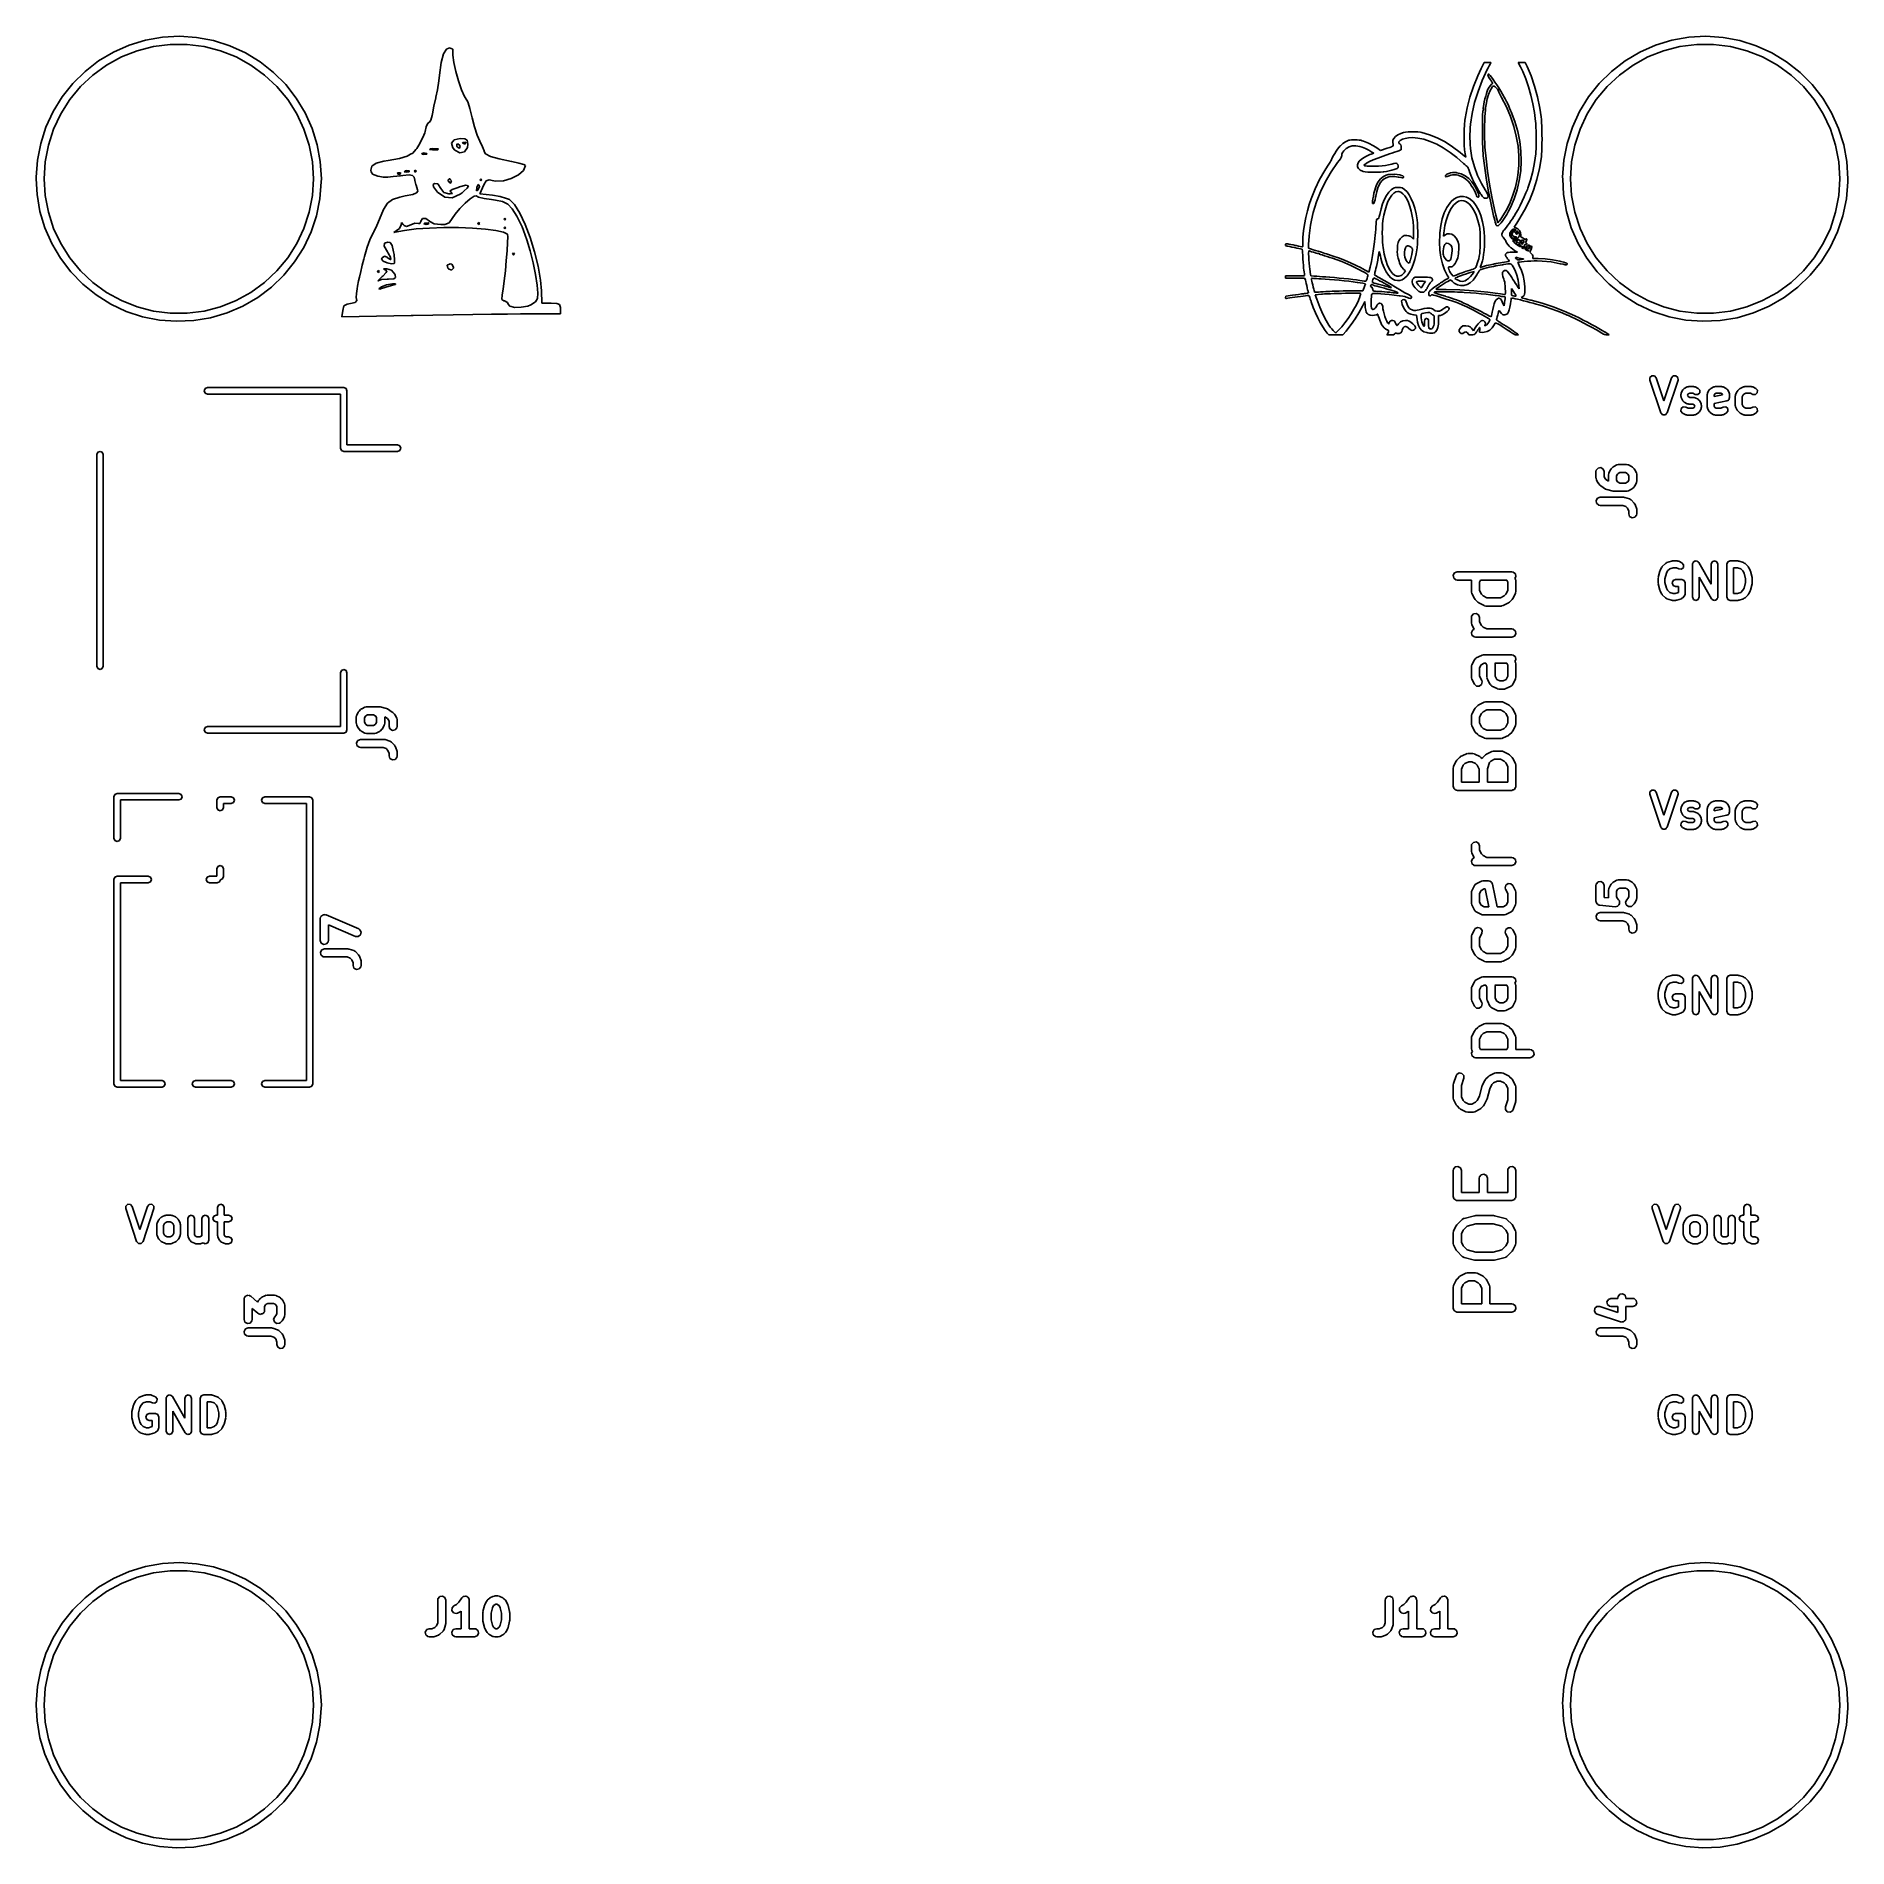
# Model space of a CAD drawing. Extents: x 83.4 to 116.6, y -116.6 to -83.4.
import ezdxf

# ---------------------------------------------------------------- set-up
doc = ezdxf.new("R2010")
doc.units = 0
doc.layers.add('BLACK', color=7, linetype='CONTINUOUS')

msp = doc.modelspace()

# ---------------------------------------------------------------- linework, layer by layer
at = {"layer": 'BLACK', "linetype": 'CONTINUOUS'}
for p, q in [((85.3895, -83.4573), (85.6994, -83.4023)), ((85.6994, -83.4023), (86.0137, -83.385)), ((86.0137, -83.385), (86.3277, -83.4056)), ((86.3277, -83.4056), (86.6371, -83.4638)), ((113.39, -83.4573), (113.699, -83.4023)), ((113.699, -83.4023), (114.014, -83.385)), ((114.014, -83.385), (114.328, -83.4056)), ((114.328, -83.4056), (114.637, -83.4638)), ((84.5302, -83.8372), (84.8006, -83.6763)), ((84.8006, -83.6763), (85.0885, -83.549)), ((85.2368, -83.651), (84.9484, -83.7652)), ((85.0885, -83.549), (85.3895, -83.4573)), ((85.5372, -83.5739), (85.2368, -83.651)), ((85.8449, -83.535), (85.5372, -83.5739)), ((86.1551, -83.535), (85.8449, -83.535)), ((86.4628, -83.5739), (86.1551, -83.535)), ((86.7632, -83.651), (86.4628, -83.5739)), ((86.6371, -83.4638), (86.9371, -83.5587)), ((87.0516, -83.7652), (86.7632, -83.651)), ((86.9371, -83.5587), (87.2236, -83.689)), ((87.2236, -83.689), (87.4924, -83.8527)), ((90.8125, -83.8678), (90.8536, -83.7102)), ((90.8536, -83.7102), (90.9085, -83.6227)), ((90.9085, -83.6227), (90.9674, -83.6)), ((90.9674, -83.6), (91.0264, -83.6193)), ((91.0291, -83.6506), (91.0242, -83.7332)), ((91.0242, -83.7332), (91.0434, -83.8677)), ((91.0264, -83.6193), (91.0291, -83.6506)), ((112.53, -83.8372), (112.801, -83.6763)), ((112.801, -83.6763), (113.088, -83.549)), ((113.237, -83.651), (112.948, -83.7652)), ((113.088, -83.549), (113.39, -83.4573)), ((113.537, -83.5739), (113.237, -83.651)), ((113.845, -83.535), (113.537, -83.5739)), ((114.155, -83.535), (113.845, -83.535)), ((114.463, -83.5739), (114.155, -83.535)), ((114.763, -83.651), (114.463, -83.5739)), ((114.637, -83.4638), (114.937, -83.5587)), ((115.052, -83.7652), (114.763, -83.651)), ((114.937, -83.5587), (115.224, -83.689)), ((115.224, -83.689), (115.492, -83.8527)), ((84.0567, -84.2502), (84.281, -84.0294)), ((84.281, -84.0294), (84.5302, -83.8372)), ((84.6766, -83.9146), (84.4256, -84.0969)), ((84.9484, -83.7652), (84.6766, -83.9146)), ((87.3234, -83.9146), (87.0516, -83.7652)), ((87.5744, -84.0969), (87.3234, -83.9146)), ((87.4924, -83.8527), (87.7396, -84.0475)), ((87.7396, -84.0475), (87.9615, -84.2707)), ((90.7836, -84.1), (90.8125, -83.8678)), ((91.0434, -83.8677), (91.0805, -84.0322)), ((91.0805, -84.0322), (91.1294, -84.2054)), ((109.828, -84.1084), (109.89, -83.9754)), ((109.89, -83.9754), (109.943, -83.865)), ((110.003, -83.9983), (109.911, -84.1971)), ((109.943, -83.865), (110.006, -83.865)), ((110.021, -83.9629), (110.003, -83.9983)), ((110.006, -83.865), (110.036, -83.8653)), ((110.04, -83.9252), (110.021, -83.9629)), ((110.036, -83.8653), (110.058, -83.8659)), ((110.055, -83.895), (110.04, -83.9252)), ((110.065, -83.8748), (110.055, -83.895)), ((110.058, -83.8659), (110.068, -83.8669)), ((110.068, -83.8671), (110.065, -83.8748)), ((110.068, -83.8669), (110.068, -83.8671)), ((110.611, -83.9436), (110.571, -83.865)), ((110.571, -83.865), (110.699, -83.865)), ((110.654, -84.0335), (110.611, -83.9436)), ((110.709, -84.1672), (110.654, -84.0335)), ((110.699, -83.865), (110.733, -83.9379)), ((110.733, -83.9379), (110.806, -84.1125)), ((112.057, -84.2502), (112.281, -84.0294)), ((112.281, -84.0294), (112.53, -83.8372)), ((112.677, -83.9146), (112.426, -84.0969)), ((112.948, -83.7652), (112.677, -83.9146)), ((115.323, -83.9146), (115.052, -83.7652)), ((115.574, -84.0969), (115.323, -83.9146)), ((115.492, -83.8527), (115.74, -84.0475)), ((115.74, -84.0475), (115.962, -84.2707)), ((83.8605, -84.4964), (84.0567, -84.2502)), ((84.1995, -84.3093), (84.0018, -84.5482)), ((84.4256, -84.0969), (84.1995, -84.3093)), ((87.8005, -84.3093), (87.5744, -84.0969)), ((87.9982, -84.5482), (87.8005, -84.3093)), ((87.9615, -84.2707), (88.1551, -84.5188)), ((90.7173, -84.5), (90.7467, -84.3673)), ((90.7467, -84.3673), (90.7726, -84.201)), ((90.7726, -84.201), (90.7836, -84.1)), ((91.1294, -84.2054), (91.184, -84.3655)), ((91.184, -84.3655), (91.2381, -84.4909)), ((109.684, -84.5004), (109.749, -84.3053)), ((109.749, -84.3053), (109.828, -84.1084)), ((109.834, -84.398), (109.771, -84.5996)), ((109.911, -84.1971), (109.834, -84.398)), ((109.987, -84.4354), (110.001, -84.3924)), ((110.001, -84.3924), (110.014, -84.3581)), ((110.011, -84.0936), (110.016, -84.0836)), ((110.016, -84.113), (110.011, -84.0936)), ((110.014, -84.3581), (110.019, -84.3474)), ((110.016, -84.0836), (110.026, -84.0817)), ((110.032, -84.1425), (110.016, -84.113)), ((110.019, -84.3474), (110.037, -84.3167)), ((110.026, -84.0817), (110.038, -84.0886)), ((110.053, -84.382), (110.027, -84.4512)), ((110.06, -84.1832), (110.032, -84.1425)), ((110.037, -84.3167), (110.059, -84.2884)), ((110.038, -84.0886), (110.057, -84.1083)), ((110.083, -84.3291), (110.053, -84.382)), ((110.057, -84.1083), (110.082, -84.1388)), ((110.059, -84.2884), (110.08, -84.2672)), ((110.077, -84.2083), (110.06, -84.1832)), ((110.093, -84.2315), (110.077, -84.2083)), ((110.08, -84.2672), (110.094, -84.2579)), ((110.082, -84.1388), (110.111, -84.1784)), ((110.098, -84.309), (110.083, -84.3282)), ((110.083, -84.3282), (110.083, -84.3291)), ((110.1, -84.2458), (110.093, -84.2315)), ((110.094, -84.2579), (110.1, -84.2538)), ((110.111, -84.3015), (110.098, -84.309)), ((110.1, -84.2538), (110.1, -84.2458)), ((110.111, -84.1784), (110.143, -84.2252)), ((110.126, -84.3026), (110.111, -84.3015)), ((110.145, -84.3125), (110.126, -84.3026)), ((110.126, -84.3026), (110.126, -84.3026)), ((110.143, -84.2252), (110.178, -84.2774)), ((110.167, -84.331), (110.145, -84.3125)), ((110.188, -84.3535), (110.167, -84.331)), ((110.178, -84.2774), (110.213, -84.3333)), ((110.204, -84.3755), (110.188, -84.3535)), ((110.21, -84.3925), (110.204, -84.3755)), ((110.21, -84.3943), (110.21, -84.3925)), ((110.216, -84.4101), (110.21, -84.3943)), ((110.213, -84.3333), (110.249, -84.391)), ((110.249, -84.391), (110.282, -84.4486)), ((110.758, -84.312), (110.709, -84.1672)), ((110.802, -84.4653), (110.758, -84.312)), ((110.806, -84.1125), (110.87, -84.2996)), ((110.87, -84.2996), (110.923, -84.4979)), ((111.861, -84.4964), (112.057, -84.2502)), ((112.2, -84.3093), (112.002, -84.5482)), ((112.426, -84.0969), (112.2, -84.3093)), ((115.8, -84.3093), (115.574, -84.0969)), ((115.998, -84.5482), (115.8, -84.3093)), ((115.962, -84.2707), (116.155, -84.5188)), ((83.6954, -84.7643), (83.8605, -84.4964)), ((84.0018, -84.5482), (83.8356, -84.8101)), ((88.1644, -84.8101), (87.9982, -84.5482)), ((88.1551, -84.5188), (88.3174, -84.7885)), ((90.6517, -84.81), (90.6773, -84.6666)), ((90.6773, -84.6666), (90.7131, -84.5154)), ((90.7131, -84.5154), (90.7173, -84.5)), ((91.2381, -84.4909), (91.2857, -84.5601)), ((91.2857, -84.5601), (91.2877, -84.5616)), ((91.2877, -84.5616), (91.3097, -84.6086)), ((91.3097, -84.6086), (91.3407, -84.7132)), ((91.3407, -84.7132), (91.3745, -84.8544)), ((109.597, -84.8924), (109.634, -84.6954)), ((109.634, -84.6954), (109.684, -84.5004)), ((109.771, -84.5996), (109.725, -84.8007)), ((109.925, -84.7465), (109.932, -84.7306)), ((109.929, -84.7042), (109.932, -84.6734)), ((109.931, -84.7221), (109.929, -84.7042)), ((109.932, -84.7306), (109.931, -84.7221)), ((109.932, -84.6734), (109.938, -84.633)), ((109.938, -84.633), (109.948, -84.5859)), ((109.948, -84.5859), (109.959, -84.5352)), ((109.959, -84.5352), (109.973, -84.484)), ((109.972, -84.6983), (109.967, -84.7409)), ((109.982, -84.6373), (109.972, -84.6983)), ((109.973, -84.484), (109.987, -84.4354)), ((110.003, -84.5364), (109.982, -84.6373)), ((110.027, -84.4512), (110.003, -84.5364)), ((110.228, -84.4365), (110.216, -84.4101)), ((110.245, -84.4701), (110.228, -84.4365)), ((110.265, -84.5078), (110.245, -84.4701)), ((110.352, -84.6791), (110.265, -84.5078)), ((110.282, -84.4486), (110.313, -84.5045)), ((110.313, -84.5045), (110.328, -84.5316)), ((110.328, -84.5316), (110.342, -84.5586)), ((110.342, -84.5586), (110.354, -84.5793)), ((110.428, -84.8588), (110.352, -84.6791)), ((110.354, -84.5793), (110.36, -84.5896)), ((110.36, -84.5896), (110.36, -84.59)), ((110.36, -84.59), (110.366, -84.5994)), ((110.366, -84.5994), (110.375, -84.6194)), ((110.375, -84.6194), (110.384, -84.64)), ((110.384, -84.64), (110.396, -84.6673)), ((110.396, -84.6673), (110.412, -84.7043)), ((110.412, -84.7043), (110.429, -84.7455)), ((110.838, -84.624), (110.802, -84.4653)), ((110.868, -84.7853), (110.838, -84.624)), ((110.923, -84.4979), (110.966, -84.7061)), ((110.966, -84.7061), (110.991, -84.865)), ((111.695, -84.7643), (111.861, -84.4964)), ((112.002, -84.5482), (111.836, -84.8101)), ((116.164, -84.8101), (115.998, -84.5482)), ((116.155, -84.5188), (116.317, -84.7885)), ((83.4672, -85.3497), (83.5636, -85.0501)), ((83.5636, -85.0501), (83.6954, -84.7643)), ((83.8356, -84.8101), (83.7036, -85.0908)), ((88.2964, -85.0908), (88.1644, -84.8101)), ((88.3174, -84.7885), (88.4462, -85.0757)), ((90.5208, -85.1302), (90.5362, -85.0496)), ((90.5362, -85.0496), (90.5702, -84.981)), ((90.5702, -84.981), (90.5985, -84.96)), ((90.5985, -84.96), (90.6245, -84.9247)), ((90.6245, -84.9247), (90.6475, -84.8372)), ((90.6475, -84.8372), (90.6517, -84.81)), ((91.3745, -84.8544), (91.3801, -84.8806)), ((91.3801, -84.8806), (91.422, -85.0471)), ((91.422, -85.0471), (91.4722, -85.2009)), ((109.578, -85.1009), (109.584, -85.0083)), ((109.584, -85.0083), (109.593, -84.9235)), ((109.593, -84.9235), (109.597, -84.8924)), ((109.689, -85.0568), (109.686, -85.1181)), ((109.693, -85.0067), (109.689, -85.0568)), ((109.694, -85), (109.693, -85.0067)), ((109.725, -84.8007), (109.694, -85)), ((109.913, -84.989), (109.914, -84.9239)), ((109.913, -85.0594), (109.913, -84.989)), ((109.913, -85.1331), (109.913, -85.0594)), ((109.914, -84.9239), (109.915, -84.866)), ((109.915, -84.866), (109.917, -84.8173)), ((109.917, -84.8173), (109.919, -84.7798)), ((109.919, -84.7798), (109.922, -84.7553)), ((109.922, -84.7553), (109.925, -84.7465)), ((109.954, -85.0199), (109.953, -85.1023)), ((109.956, -84.9396), (109.954, -85.0199)), ((109.959, -84.8644), (109.956, -84.9396)), ((109.963, -84.7972), (109.959, -84.8644)), ((109.967, -84.7409), (109.963, -84.7972)), ((110.489, -85.0397), (110.428, -84.8588)), ((110.429, -84.7455), (110.441, -84.7733)), ((110.441, -84.7733), (110.508, -84.9516)), ((110.535, -85.221), (110.489, -85.0397)), ((110.508, -84.9516), (110.56, -85.1319)), ((110.889, -84.9463), (110.868, -84.7853)), ((110.892, -84.9795), (110.889, -84.9463)), ((110.896, -85.0502), (110.892, -84.9795)), ((110.899, -85.1295), (110.896, -85.0502)), ((110.991, -84.865), (110.995, -84.9102)), ((110.995, -84.9102), (110.999, -84.9685)), ((110.999, -84.9685), (111.002, -85.0368)), ((111.002, -85.0368), (111.005, -85.1123)), ((111.467, -85.3497), (111.564, -85.0501)), ((111.564, -85.0501), (111.695, -84.7643)), ((111.836, -84.8101), (111.704, -85.0908)), ((116.296, -85.0908), (116.164, -84.8101)), ((116.317, -84.7885), (116.446, -85.0757)), ((83.4074, -85.6587), (83.4672, -85.3497)), ((83.6077, -85.3858), (83.5496, -85.6904)), ((83.7036, -85.0908), (83.6077, -85.3858)), ((88.3923, -85.3858), (88.2964, -85.0908)), ((88.4504, -85.6904), (88.3923, -85.3858)), ((88.4462, -85.0757), (88.5395, -85.3762)), ((88.5395, -85.3762), (88.5961, -85.6858)), ((90.3659, -85.4447), (90.4193, -85.3541)), ((90.4193, -85.3541), (90.4237, -85.3452)), ((90.4237, -85.3452), (90.4756, -85.2413)), ((90.4756, -85.2413), (90.5125, -85.1578)), ((90.5125, -85.1578), (90.5208, -85.1302)), ((91.049, -85.2836), (91.0024, -85.3452)), ((91.0024, -85.3452), (91.0269, -85.4308)), ((91.1605, -85.26), (91.049, -85.2836)), ((91.1, -85.4), (91.1032, -85.3631)), ((91.1082, -85.412), (91.1, -85.4)), ((91.1032, -85.3631), (91.1176, -85.36)), ((91.1176, -85.36), (91.1584, -85.389)), ((91.16, -85.4), (91.1464, -85.439)), ((91.1584, -85.389), (91.16, -85.4)), ((91.2443, -85.265), (91.1605, -85.26)), ((91.2071, -85.3454), (91.2133, -85.3333)), ((91.24, -85.36), (91.2071, -85.3454)), ((91.2133, -85.3333), (91.2608, -85.3285)), ((91.2612, -85.3571), (91.24, -85.36)), ((91.2913, -85.2943), (91.2443, -85.265)), ((91.2608, -85.3285), (91.2667, -85.3333)), ((91.2667, -85.3333), (91.2612, -85.3571)), ((91.304, -85.3663), (91.2913, -85.2943)), ((91.2966, -85.4283), (91.304, -85.3663)), ((91.4722, -85.2009), (91.5202, -85.3093)), ((91.5202, -85.3093), (91.5213, -85.3112)), ((91.5213, -85.3112), (91.5727, -85.4117)), ((107.281, -85.4233), (107.303, -85.3971)), ((107.303, -85.3971), (107.307, -85.3933)), ((107.307, -85.3933), (107.354, -85.3505)), ((107.354, -85.3505), (107.403, -85.3192)), ((107.403, -85.3192), (107.415, -85.313)), ((107.415, -85.313), (107.441, -85.3012)), ((107.441, -85.3012), (107.462, -85.2934)), ((107.462, -85.2934), (107.483, -85.2889)), ((107.526, -85.3948), (107.467, -85.4124)), ((107.483, -85.2889), (107.509, -85.2868)), ((107.509, -85.2868), (107.545, -85.2863)), ((107.591, -85.3927), (107.526, -85.3948)), ((107.545, -85.2863), (107.568, -85.2863)), ((107.568, -85.2863), (107.615, -85.2872)), ((107.663, -85.4057), (107.591, -85.3927)), ((107.615, -85.2872), (107.65, -85.2896)), ((107.65, -85.2896), (107.68, -85.2946)), ((107.68, -85.2946), (107.71, -85.3028)), ((107.71, -85.3028), (107.729, -85.3093)), ((107.729, -85.3093), (107.824, -85.3479)), ((107.824, -85.3479), (107.918, -85.3979)), ((107.918, -85.3979), (107.975, -85.4343)), ((108.266, -85.4044), (108.277, -85.3972)), ((108.27, -85.3033), (108.272, -85.2939)), ((108.27, -85.3329), (108.27, -85.3033)), ((108.273, -85.365), (108.27, -85.3329)), ((108.272, -85.2939), (108.288, -85.2603)), ((108.279, -85.39), (108.273, -85.365)), ((108.277, -85.3972), (108.28, -85.3911)), ((108.28, -85.3911), (108.279, -85.39)), ((108.288, -85.2603), (108.319, -85.2272)), ((108.319, -85.2272), (108.362, -85.1965)), ((108.362, -85.1965), (108.414, -85.1697)), ((108.382, -85.3222), (108.378, -85.3376)), ((108.378, -85.3376), (108.389, -85.353)), ((108.4, -85.3026), (108.382, -85.3222)), ((108.389, -85.353), (108.399, -85.361)), ((108.399, -85.361), (108.414, -85.3776)), ((108.406, -85.2971), (108.4, -85.3026)), ((108.445, -85.2746), (108.406, -85.2971)), ((108.414, -85.1697), (108.465, -85.1514)), ((108.414, -85.3776), (108.422, -85.4005)), ((108.422, -85.4005), (108.424, -85.42)), ((108.497, -85.2581), (108.445, -85.2746)), ((108.465, -85.1514), (108.502, -85.1436)), ((108.559, -85.248), (108.497, -85.2581)), ((108.502, -85.1436), (108.552, -85.1387)), ((108.552, -85.1387), (108.609, -85.1366)), ((108.631, -85.245), (108.559, -85.248)), ((108.609, -85.1366), (108.669, -85.1374)), ((108.729, -85.2524), (108.631, -85.245)), ((108.669, -85.1374), (108.728, -85.141)), ((108.728, -85.141), (108.78, -85.1474)), ((108.841, -85.2753), (108.729, -85.2524)), ((108.78, -85.1474), (108.802, -85.1517)), ((108.802, -85.1517), (108.944, -85.1919)), ((108.957, -85.3134), (108.841, -85.2753)), ((108.944, -85.1919), (109.086, -85.2487)), ((109.075, -85.3663), (108.957, -85.3134)), ((109.196, -85.4336), (109.075, -85.3663)), ((109.086, -85.2487), (109.227, -85.3217)), ((109.227, -85.3217), (109.366, -85.4109)), ((109.576, -85.1974), (109.578, -85.1009)), ((109.576, -85.2937), (109.576, -85.1974)), ((109.58, -85.3857), (109.576, -85.2937)), ((109.586, -85.4695), (109.58, -85.3857)), ((109.685, -85.186), (109.684, -85.2562)), ((109.684, -85.2562), (109.686, -85.324)), ((109.686, -85.1181), (109.685, -85.186)), ((109.686, -85.324), (109.688, -85.3852)), ((109.688, -85.3852), (109.692, -85.4352)), ((109.914, -85.184), (109.913, -85.1331)), ((109.914, -85.2082), (109.914, -85.184)), ((109.916, -85.2827), (109.914, -85.2082)), ((109.917, -85.3546), (109.916, -85.2827)), ((109.92, -85.422), (109.917, -85.3546)), ((109.953, -85.1023), (109.953, -85.184)), ((109.953, -85.184), (109.954, -85.2622)), ((109.954, -85.2622), (109.955, -85.3339)), ((109.955, -85.3339), (109.958, -85.3961)), ((109.958, -85.3961), (109.96, -85.417)), ((110.566, -85.4018), (110.535, -85.221)), ((110.56, -85.1319), (110.597, -85.3132)), ((110.597, -85.3132), (110.618, -85.4947)), ((110.898, -85.4486), (110.9, -85.377)), ((110.901, -85.2132), (110.899, -85.1295)), ((110.9, -85.377), (110.901, -85.2971)), ((110.901, -85.2971), (110.901, -85.2132)), ((111.005, -85.1123), (111.006, -85.192)), ((111.006, -85.3522), (111.005, -85.4268)), ((111.006, -85.192), (111.007, -85.2729)), ((111.007, -85.2729), (111.006, -85.3522)), ((111.407, -85.6587), (111.467, -85.3497)), ((111.608, -85.3858), (111.55, -85.6904)), ((111.704, -85.0908), (111.608, -85.3858)), ((116.392, -85.3858), (116.296, -85.0908)), ((116.45, -85.6904), (116.392, -85.3858)), ((116.446, -85.0757), (116.54, -85.3762)), ((116.54, -85.3762), (116.596, -85.6858)), ((83.3851, -85.9726), (83.4074, -85.6587)), ((83.5496, -85.6904), (83.5301, -86)), ((88.4699, -86), (88.4504, -85.6904)), ((88.5961, -85.6858), (88.615, -86)), ((89.5431, -85.7694), (89.6198, -85.7164)), ((89.6198, -85.7164), (89.7608, -85.6772)), ((89.7608, -85.6772), (89.84, -85.6637)), ((89.84, -85.6637), (90.0462, -85.6273)), ((90.0462, -85.6273), (90.1905, -85.5851)), ((90.1905, -85.5851), (90.2509, -85.5504)), ((90.2509, -85.5504), (90.2911, -85.5274)), ((90.2911, -85.5274), (90.3484, -85.464)), ((90.3484, -85.464), (90.3659, -85.4447)), ((90.4725, -85.5327), (90.4573, -85.5504)), ((90.4573, -85.5504), (90.4967, -85.5568)), ((90.4956, -85.5263), (90.4725, -85.5327)), ((90.5492, -85.5358), (90.4956, -85.5263)), ((90.4967, -85.5568), (90.5485, -85.5495)), ((90.5485, -85.5495), (90.5492, -85.5358)), ((90.61, -85.4524), (90.5975, -85.464)), ((90.5975, -85.464), (90.6529, -85.4703)), ((90.6486, -85.4462), (90.61, -85.4524)), ((90.75, -85.4524), (90.6486, -85.4462)), ((90.6529, -85.4703), (90.68, -85.4707)), ((90.68, -85.4707), (90.7528, -85.4665)), ((90.7613, -85.4562), (90.75, -85.4524)), ((90.7528, -85.4665), (90.7613, -85.4562)), ((91.0269, -85.4308), (91.0664, -85.4773)), ((91.0664, -85.4773), (91.1583, -85.5241)), ((91.1424, -85.44), (91.1082, -85.412)), ((91.1464, -85.439), (91.1424, -85.44)), ((91.1583, -85.5241), (91.2431, -85.504)), ((91.2431, -85.504), (91.2966, -85.4283)), ((91.5727, -85.4117), (91.5991, -85.4893)), ((91.5991, -85.4893), (91.6, -85.4992)), ((91.6, -85.4992), (91.6285, -85.5442)), ((91.6285, -85.5442), (91.7181, -85.5883)), ((91.7181, -85.5883), (91.8751, -85.6335)), ((91.8751, -85.6335), (92.1056, -85.6822)), ((92.1056, -85.6822), (92.11, -85.6831)), ((92.11, -85.6831), (92.2388, -85.7112)), ((92.2388, -85.7112), (92.329, -85.738)), ((107.074, -85.7673), (107.098, -85.7298)), ((107.098, -85.7298), (107.119, -85.6962)), ((107.119, -85.6962), (107.134, -85.6695)), ((107.134, -85.6695), (107.142, -85.6524)), ((107.257, -85.7006), (107.137, -85.8736)), ((107.142, -85.6524), (107.143, -85.6485)), ((107.143, -85.6485), (107.148, -85.6326)), ((107.148, -85.6326), (107.161, -85.6063)), ((107.161, -85.6063), (107.18, -85.5726)), ((107.18, -85.5726), (107.203, -85.5346)), ((107.203, -85.5346), (107.229, -85.495)), ((107.229, -85.495), (107.256, -85.4569)), ((107.256, -85.4569), (107.281, -85.4233)), ((107.286, -85.6618), (107.257, -85.7006)), ((107.308, -85.6315), (107.286, -85.6618)), ((107.322, -85.6091), (107.308, -85.6315)), ((107.33, -85.5919), (107.322, -85.6091)), ((107.334, -85.5772), (107.33, -85.5919)), ((107.335, -85.5623), (107.334, -85.5772)), ((107.34, -85.5308), (107.335, -85.5506)), ((107.335, -85.5506), (107.335, -85.5623)), ((107.351, -85.5109), (107.34, -85.5308)), ((107.372, -85.4855), (107.351, -85.5109)), ((107.413, -85.4455), (107.372, -85.4855)), ((107.467, -85.4124), (107.413, -85.4455)), ((107.619, -85.7433), (107.631, -85.7069)), ((107.631, -85.7069), (107.652, -85.6792)), ((107.652, -85.6792), (107.686, -85.6487)), ((107.709, -85.4212), (107.663, -85.4057)), ((107.686, -85.6487), (107.732, -85.6171)), ((107.769, -85.4459), (107.709, -85.4212)), ((107.732, -85.6171), (107.787, -85.586)), ((107.779, -85.7196), (107.754, -85.7362)), ((107.83, -85.476), (107.769, -85.4459)), ((107.787, -85.7141), (107.779, -85.7196)), ((107.787, -85.586), (107.849, -85.557)), ((107.839, -85.6851), (107.787, -85.7141)), ((107.887, -85.5087), (107.83, -85.476)), ((107.908, -85.6535), (107.839, -85.6851)), ((107.849, -85.557), (107.871, -85.5477)), ((107.871, -85.5477), (107.919, -85.5283)), ((107.919, -85.5283), (107.887, -85.5087)), ((107.992, -85.6192), (107.908, -85.6535)), ((107.975, -85.4343), (108.043, -85.4799)), ((108.093, -85.5823), (107.992, -85.6192)), ((108.043, -85.4799), (108.164, -85.4412)), ((108.21, -85.5428), (108.093, -85.5823)), ((108.164, -85.4412), (108.212, -85.4256)), ((108.192, -85.7464), (108.25, -85.7314)), ((108.251, -85.5294), (108.21, -85.5428)), ((108.212, -85.4256), (108.245, -85.4135)), ((108.245, -85.4135), (108.266, -85.4044)), ((108.25, -85.7314), (108.286, -85.7204)), ((108.302, -85.5122), (108.251, -85.5294)), ((108.286, -85.7204), (108.322, -85.713)), ((108.346, -85.4969), (108.302, -85.5122)), ((108.322, -85.713), (108.346, -85.7177)), ((108.382, -85.4842), (108.346, -85.4969)), ((108.346, -85.7177), (108.361, -85.735)), ((108.406, -85.475), (108.382, -85.4842)), ((108.417, -85.4701), (108.406, -85.475)), ((108.42, -85.4672), (108.417, -85.4701)), ((108.425, -85.4502), (108.42, -85.4672)), ((108.424, -85.42), (108.425, -85.4502)), ((109.319, -85.5149), (109.196, -85.4336)), ((109.442, -85.61), (109.319, -85.5149)), ((109.366, -85.4109), (109.504, -85.516)), ((109.565, -85.7183), (109.442, -85.61)), ((109.504, -85.516), (109.548, -85.5532)), ((109.548, -85.5532), (109.607, -85.6042)), ((109.59, -85.7403), (109.565, -85.7183)), ((109.596, -85.5409), (109.586, -85.4695)), ((109.607, -85.6042), (109.596, -85.5409)), ((109.692, -85.4352), (109.693, -85.4442)), ((109.693, -85.4442), (109.722, -85.6153)), ((109.722, -85.6153), (109.766, -85.7803)), ((109.922, -85.4829), (109.92, -85.422)), ((109.926, -85.5354), (109.922, -85.4829)), ((109.929, -85.5775), (109.926, -85.5354)), ((109.95, -85.7574), (109.929, -85.5775)), ((109.96, -85.417), (109.979, -85.6346)), ((109.979, -85.6346), (110.008, -85.8622)), ((110.581, -85.5811), (110.566, -85.4018)), ((110.58, -85.758), (110.581, -85.5811)), ((110.624, -85.6753), (110.615, -85.8541)), ((110.618, -85.4947), (110.624, -85.6753)), ((110.835, -85.8648), (110.867, -85.7021)), ((110.867, -85.7021), (110.89, -85.5404)), ((110.89, -85.5404), (110.893, -85.5079)), ((110.893, -85.5079), (110.898, -85.4486)), ((110.995, -85.5966), (110.959, -85.8106)), ((110.996, -85.5936), (110.995, -85.5966)), ((111, -85.5505), (110.996, -85.5936)), ((111.003, -85.4939), (111, -85.5505)), ((111.005, -85.4268), (111.003, -85.4939)), ((111.385, -85.9726), (111.407, -85.6587)), ((111.55, -85.6904), (111.53, -86)), ((116.47, -86), (116.45, -85.6904)), ((116.596, -85.6858), (116.615, -86)), ((83.3865, -86), (83.3851, -85.9726)), ((83.4008, -86.287), (83.3865, -86)), ((83.5301, -86), (83.5496, -86.3096)), ((88.4504, -86.3096), (88.4699, -86)), ((88.6144, -86.0548), (88.5889, -86.3685)), ((88.615, -86), (88.6144, -86.0548)), ((89.52, -85.8424), (89.5431, -85.7694)), ((89.5202, -85.8503), (89.52, -85.8424)), ((89.5308, -85.8704), (89.5202, -85.8503)), ((89.5428, -85.8933), (89.5308, -85.8704)), ((89.5528, -85.9124), (89.5428, -85.8933)), ((89.65, -85.9494), (89.5528, -85.9124)), ((89.6586, -85.9513), (89.65, -85.9494)), ((89.7509, -85.9683), (89.6586, -85.9513)), ((89.8, -85.9733), (89.7509, -85.9683)), ((89.8365, -85.9688), (89.8, -85.9733)), ((89.933, -85.9579), (89.8365, -85.9688)), ((90.0647, -85.9435), (89.933, -85.9579)), ((90.0192, -85.8885), (90.0133, -85.8933)), ((90.0133, -85.8933), (90.0188, -85.9171)), ((90.0188, -85.9171), (90.04, -85.92)), ((90.0667, -85.8933), (90.0192, -85.8885)), ((90.04, -85.92), (90.0729, -85.9054)), ((90.1094, -85.9387), (90.0647, -85.9435)), ((90.0729, -85.9054), (90.0667, -85.8933)), ((90.2253, -85.9294), (90.1094, -85.9387)), ((90.1525, -85.8527), (90.1373, -85.8704)), ((90.1373, -85.8704), (90.1767, -85.8768)), ((90.1756, -85.8463), (90.1525, -85.8527)), ((90.2292, -85.8558), (90.1756, -85.8463)), ((90.1767, -85.8768), (90.2285, -85.8695)), ((90.2875, -85.9369), (90.2253, -85.9294)), ((90.2285, -85.8695), (90.229, -85.86)), ((90.229, -85.86), (90.2292, -85.8558)), ((90.3163, -85.9679), (90.2875, -85.9369)), ((90.3309, -86.0245), (90.3163, -85.9679)), ((90.34, -85.84), (90.32, -85.86)), ((90.32, -85.86), (90.34, -85.88)), ((90.3319, -86.0286), (90.3309, -86.0245)), ((90.3504, -86.1072), (90.3319, -86.0286)), ((90.36, -85.86), (90.34, -85.84)), ((90.34, -85.88), (90.36, -85.86)), ((90.9576, -86), (90.9337, -86.0245)), ((90.9337, -86.0245), (90.94, -86.04)), ((90.94, -86.04), (90.9759, -86.0782)), ((90.9692, -86.0015), (90.9576, -86)), ((90.984, -86.02), (90.9692, -86.0015)), ((90.9824, -86.08), (90.9995, -86.0491)), ((91, -86.04), (90.984, -86.02)), ((90.9995, -86.0491), (91, -86.04)), ((91.54, -86), (91.52, -86.02)), ((91.52, -86.02), (91.54, -86.04)), ((91.56, -86.02), (91.54, -86)), ((91.54, -86.04), (91.56, -86.02)), ((91.6394, -86.0379), (91.5943, -86.1112)), ((91.6935, -86.0175), (91.6394, -86.0379)), ((91.781, -86.0345), (91.6935, -86.0175)), ((91.8165, -86.0418), (91.781, -86.0345)), ((91.954, -86.0375), (91.8165, -86.0418)), ((92.0989, -85.9963), (91.954, -86.0375)), ((92.2294, -85.9288), (92.0989, -85.9963)), ((92.3237, -85.8453), (92.2294, -85.9288)), ((92.36, -85.7563), (92.3237, -85.8453)), ((92.329, -85.738), (92.36, -85.7563)), ((106.843, -86.185), (106.925, -86.0148)), ((106.925, -86.0148), (107.02, -85.8496)), ((107.032, -86.0525), (106.942, -86.2367)), ((107.02, -85.8496), (107.074, -85.7673)), ((107.137, -85.8736), (107.032, -86.0525)), ((107.622, -85.7804), (107.619, -85.7433)), ((107.64, -85.8139), (107.622, -85.7804)), ((107.67, -85.8418), (107.64, -85.8139)), ((107.713, -85.8617), (107.67, -85.8418)), ((107.726, -85.8653), (107.713, -85.8617)), ((107.764, -85.8713), (107.726, -85.8653)), ((107.742, -85.7463), (107.74, -85.7525)), ((107.74, -85.7525), (107.747, -85.7574)), ((107.754, -85.7362), (107.742, -85.7463)), ((107.747, -85.7574), (107.752, -85.7599)), ((107.752, -85.7599), (107.768, -85.7632)), ((107.813, -85.8759), (107.764, -85.8713)), ((107.768, -85.7632), (107.799, -85.7658)), ((107.799, -85.7658), (107.843, -85.7677)), ((107.869, -85.879), (107.813, -85.8759)), ((107.843, -85.7677), (107.897, -85.7686)), ((107.929, -85.8805), (107.869, -85.879)), ((107.897, -85.7686), (107.931, -85.7687)), ((107.988, -85.8802), (107.929, -85.8805)), ((107.931, -85.7687), (108.01, -85.7676)), ((107.965, -86.1209), (108, -86.0529)), ((108.043, -85.878), (107.988, -85.8802)), ((108, -86.0529), (108.044, -85.9979)), ((108.01, -85.7676), (108.077, -85.7638)), ((108.044, -86.0653), (108.018, -86.1101)), ((108.091, -85.8738), (108.043, -85.878)), ((108.044, -85.9979), (108.097, -85.9564)), ((108.074, -86.0298), (108.044, -86.0653)), ((108.109, -86.0018), (108.074, -86.0298)), ((108.077, -85.7638), (108.136, -85.757)), ((108.104, -85.8722), (108.091, -85.8738)), ((108.097, -85.9564), (108.145, -85.9338)), ((108.153, -85.8644), (108.104, -85.8722)), ((108.15, -85.9797), (108.109, -86.0018)), ((108.136, -85.757), (108.192, -85.7464)), ((108.145, -85.9338), (108.186, -85.9239)), ((108.194, -85.9664), (108.15, -85.9797)), ((108.203, -85.8544), (108.153, -85.8644)), ((108.186, -85.9239), (108.237, -85.9185)), ((108.249, -85.9595), (108.194, -85.9664)), ((108.251, -85.8431), (108.203, -85.8544)), ((108.237, -85.9185), (108.294, -85.9178)), ((108.309, -85.96), (108.249, -85.9595)), ((108.295, -85.8313), (108.251, -85.8431)), ((108.294, -85.9178), (108.351, -85.9218)), ((108.329, -85.8199), (108.295, -85.8313)), ((108.368, -85.9684), (108.309, -85.96)), ((108.35, -85.81), (108.329, -85.8199)), ((108.36, -85.8014), (108.35, -85.81)), ((108.351, -85.9218), (108.397, -85.9294)), ((108.367, -85.7869), (108.36, -85.8014)), ((108.361, -85.735), (108.367, -85.7626)), ((108.367, -85.7626), (108.367, -85.7869)), ((108.379, -85.9706), (108.368, -85.9684)), ((108.418, -85.9782), (108.379, -85.9706)), ((108.397, -85.9294), (108.431, -85.9374)), ((108.444, -85.9813), (108.418, -85.9782)), ((108.431, -85.9374), (108.452, -85.9443)), ((108.46, -85.9799), (108.444, -85.9813)), ((108.452, -85.9443), (108.462, -85.9516)), ((108.466, -85.9738), (108.46, -85.9799)), ((108.462, -85.9516), (108.466, -85.9609)), ((108.466, -85.9609), (108.467, -85.9629)), ((108.467, -85.9629), (108.466, -85.9738)), ((109.235, -85.9485), (109.241, -85.9314)), ((109.237, -85.9577), (109.235, -85.9485)), ((109.247, -85.9642), (109.237, -85.9577)), ((109.241, -85.9314), (109.261, -85.9163)), ((109.268, -85.9604), (109.247, -85.9642)), ((109.261, -85.9163), (109.296, -85.9024)), ((109.301, -85.9464), (109.268, -85.9604)), ((109.296, -85.9024), (109.33, -85.8928)), ((109.306, -85.9443), (109.301, -85.9464)), ((109.333, -85.9344), (109.306, -85.9443)), ((109.33, -85.8928), (109.367, -85.8852)), ((109.363, -85.9295), (109.333, -85.9344)), ((109.403, -85.9283), (109.363, -85.9295)), ((109.367, -85.8852), (109.399, -85.8831)), ((109.399, -85.8831), (109.434, -85.8864)), ((109.405, -85.9283), (109.403, -85.9283)), ((109.44, -85.9295), (109.405, -85.9283)), ((109.434, -85.8864), (109.444, -85.8878)), ((109.467, -85.9339), (109.44, -85.9295)), ((109.444, -85.8878), (109.521, -85.9081)), ((109.494, -85.9431), (109.467, -85.9339)), ((109.528, -85.959), (109.494, -85.9431)), ((109.521, -85.9081), (109.594, -85.9438)), ((109.565, -85.9783), (109.528, -85.959)), ((109.611, -86.0087), (109.565, -85.9783)), ((109.614, -85.7617), (109.59, -85.7403)), ((109.594, -85.9438), (109.661, -85.9942)), ((109.65, -86.0439), (109.611, -86.0087)), ((109.632, -85.7763), (109.614, -85.7617)), ((109.641, -85.7817), (109.632, -85.7763)), ((109.645, -85.7866), (109.641, -85.7817)), ((109.653, -85.8045), (109.645, -85.7866)), ((109.688, -86.0887), (109.65, -86.0439)), ((109.664, -85.8324), (109.653, -85.8045)), ((109.661, -85.9942), (109.721, -86.0584)), ((109.676, -85.8671), (109.664, -85.8324)), ((109.678, -85.8721), (109.676, -85.8671)), ((109.702, -85.9338), (109.678, -85.8721)), ((109.733, -86.0039), (109.702, -85.9338)), ((109.721, -86.0584), (109.774, -86.1357)), ((109.768, -86.0777), (109.733, -86.0039)), ((109.766, -85.7803), (109.824, -85.9383)), ((109.824, -85.9383), (109.898, -86.0888)), ((109.982, -85.9837), (109.95, -85.7574)), ((110.02, -86.2092), (109.982, -85.9837)), ((110.008, -85.8622), (110.044, -86.0959)), ((110.518, -86.1531), (110.551, -86.0056)), ((110.551, -86.0056), (110.563, -85.9317)), ((110.59, -86.03), (110.551, -86.202)), ((110.563, -85.9317), (110.58, -85.758)), ((110.615, -85.8541), (110.59, -86.03)), ((110.747, -86.1713), (110.795, -86.0231)), ((110.795, -86.0231), (110.835, -85.8648)), ((110.911, -86.0141), (110.85, -86.2087)), ((110.959, -85.8106), (110.911, -86.0141)), ((111.387, -86), (111.385, -85.9726)), ((111.401, -86.287), (111.387, -86)), ((111.53, -86), (111.55, -86.3096)), ((116.45, -86.3096), (116.47, -86)), ((116.614, -86.0548), (116.589, -86.3685)), ((116.615, -86), (116.614, -86.0548)), ((83.4541, -86.5971), (83.4008, -86.287)), ((83.5496, -86.3096), (83.6077, -86.6142)), ((88.3923, -86.6142), (88.4504, -86.3096)), ((88.5889, -86.3685), (88.5259, -86.6768)), ((89.8287, -86.4502), (89.9219, -86.3793)), ((89.9219, -86.3793), (90.0527, -86.3351)), ((90.0527, -86.3351), (90.1541, -86.3148)), ((90.1541, -86.3148), (90.2915, -86.2869)), ((90.2915, -86.2869), (90.3636, -86.2602)), ((90.3527, -86.117), (90.3504, -86.1072)), ((90.3797, -86.2053), (90.3527, -86.117)), ((90.3636, -86.2602), (90.3846, -86.2277)), ((90.3846, -86.2277), (90.3797, -86.2053)), ((90.6914, -86.0878), (90.6661, -86.1072)), ((90.6661, -86.1072), (90.6734, -86.1501)), ((90.6734, -86.1501), (90.7251, -86.2233)), ((90.7503, -86.0947), (90.6914, -86.0878)), ((90.7251, -86.2233), (90.7469, -86.2472)), ((90.7469, -86.2472), (90.8773, -86.3393)), ((90.8073, -86.18), (90.7503, -86.0947)), ((90.8591, -86.2506), (90.8073, -86.18)), ((90.9564, -86.2772), (90.8591, -86.2506)), ((90.8773, -86.3393), (91.0155, -86.3519)), ((90.9784, -86.2763), (90.9564, -86.2772)), ((91.0122, -86.1983), (90.9741, -86.2284)), ((90.9741, -86.2284), (90.9937, -86.2472)), ((90.9759, -86.0782), (90.9824, -86.08)), ((91.0233, -86.2673), (90.9784, -86.2763)), ((90.9937, -86.2472), (91.0233, -86.2673)), ((91.1237, -86.1569), (91.0122, -86.1983)), ((91.0155, -86.3519), (91.1606, -86.2848)), ((91.1478, -86.1493), (91.1237, -86.1569)), ((91.2649, -86.1197), (91.1478, -86.1493)), ((91.1606, -86.2848), (91.1969, -86.2564)), ((91.1969, -86.2564), (91.2378, -86.2185)), ((91.2378, -86.2185), (91.2883, -86.1716)), ((91.344, -86.3668), (91.251, -86.4487)), ((91.3114, -86.1266), (91.2649, -86.1197)), ((91.2883, -86.1716), (91.3114, -86.1266)), ((91.4175, -86.3166), (91.344, -86.3668)), ((91.4557, -86.3131), (91.4175, -86.3166)), ((91.4991, -86.3359), (91.4557, -86.3131)), ((91.4692, -86.1568), (91.4602, -86.2185)), ((91.4602, -86.2185), (91.4849, -86.2111)), ((91.4909, -86.1052), (91.4692, -86.1568)), ((91.4849, -86.2111), (91.4867, -86.2093)), ((91.4867, -86.2093), (91.5149, -86.1401)), ((91.5115, -86.1145), (91.4909, -86.1052)), ((91.6013, -86.3611), (91.4991, -86.3359)), ((91.5149, -86.1401), (91.5115, -86.1145)), ((91.5696, -86.1674), (91.5241, -86.2748)), ((91.5241, -86.2748), (91.7521, -86.3016)), ((91.5943, -86.1112), (91.5696, -86.1674)), ((91.7375, -86.3812), (91.6013, -86.3611)), ((91.8121, -86.3903), (91.7375, -86.3812)), ((91.7521, -86.3016), (91.8939, -86.3257)), ((91.9389, -86.4179), (91.8121, -86.3903)), ((91.8939, -86.3257), (92.0138, -86.3588)), ((92.0138, -86.3588), (92.064, -86.3812)), ((92.064, -86.3812), (92.1564, -86.4737)), ((106.736, -86.471), (106.771, -86.365)), ((106.771, -86.365), (106.843, -86.185)), ((106.942, -86.2367), (106.867, -86.4255)), ((107.897, -86.4095), (107.903, -86.3672)), ((107.903, -86.3672), (107.913, -86.3166)), ((107.913, -86.3166), (107.924, -86.2625)), ((107.924, -86.2625), (107.937, -86.2097)), ((107.943, -86.3848), (107.936, -86.4161)), ((107.937, -86.2097), (107.95, -86.1629)), ((107.952, -86.3396), (107.943, -86.3848)), ((107.95, -86.1629), (107.962, -86.1268)), ((107.956, -86.3178), (107.952, -86.3396)), ((107.975, -86.2347), (107.956, -86.3178)), ((107.962, -86.1268), (107.965, -86.1209)), ((107.996, -86.166), (107.975, -86.2347)), ((108.018, -86.1101), (107.996, -86.166)), ((108.082, -86.4595), (108.115, -86.376)), ((108.115, -86.376), (108.153, -86.3042)), ((108.153, -86.3042), (108.194, -86.2454)), ((108.214, -86.3529), (108.181, -86.4163)), ((108.194, -86.2454), (108.238, -86.2008)), ((108.249, -86.3015), (108.214, -86.3529)), ((108.238, -86.2008), (108.28, -86.1739)), ((108.286, -86.2635), (108.249, -86.3015)), ((108.28, -86.1739), (108.319, -86.1614)), ((108.325, -86.2398), (108.286, -86.2635)), ((108.319, -86.1614), (108.366, -86.1568)), ((108.364, -86.2317), (108.325, -86.2398)), ((108.377, -86.2325), (108.364, -86.2317)), ((108.366, -86.1568), (108.411, -86.1604)), ((108.416, -86.2456), (108.377, -86.2325)), ((108.411, -86.1604), (108.439, -86.1684)), ((108.455, -86.2736), (108.416, -86.2456)), ((108.439, -86.1684), (108.485, -86.1963)), ((108.491, -86.3153), (108.455, -86.2736)), ((108.485, -86.1963), (108.53, -86.2397)), ((108.524, -86.3694), (108.491, -86.3153)), ((108.555, -86.4347), (108.524, -86.3694)), ((108.53, -86.2397), (108.571, -86.2971)), ((108.571, -86.2971), (108.609, -86.3673)), ((108.609, -86.3673), (108.643, -86.4491)), ((109.337, -86.4191), (109.388, -86.3727)), ((109.388, -86.3727), (109.444, -86.3414)), ((109.444, -86.3414), (109.503, -86.325)), ((109.503, -86.325), (109.564, -86.3236)), ((109.564, -86.3236), (109.623, -86.3372)), ((109.623, -86.3372), (109.68, -86.3659)), ((109.68, -86.3659), (109.732, -86.4095)), ((109.703, -86.1095), (109.688, -86.0887)), ((109.722, -86.1393), (109.703, -86.1095)), ((109.742, -86.1728), (109.722, -86.1393)), ((109.762, -86.2066), (109.742, -86.1728)), ((109.778, -86.2369), (109.762, -86.2066)), ((109.806, -86.1504), (109.768, -86.0777)), ((109.774, -86.1357), (109.797, -86.1786)), ((109.789, -86.2604), (109.778, -86.2369)), ((109.793, -86.2734), (109.789, -86.2604)), ((109.794, -86.2751), (109.793, -86.2734)), ((109.798, -86.289), (109.794, -86.2751)), ((109.797, -86.1786), (109.823, -86.2351)), ((109.806, -86.3098), (109.798, -86.289)), ((109.843, -86.2171), (109.806, -86.1504)), ((109.819, -86.3321), (109.806, -86.3098)), ((109.835, -86.34), (109.819, -86.3321)), ((109.823, -86.2351), (109.841, -86.2786)), ((109.841, -86.3391), (109.835, -86.34)), ((109.841, -86.2786), (109.85, -86.3099)), ((109.85, -86.3298), (109.841, -86.3391)), ((109.879, -86.2733), (109.843, -86.2171)), ((109.85, -86.3099), (109.85, -86.3298)), ((109.89, -86.2897), (109.879, -86.2733)), ((109.91, -86.3187), (109.89, -86.2897)), ((109.898, -86.0888), (109.965, -86.2002)), ((109.925, -86.3373), (109.91, -86.3187)), ((109.937, -86.348), (109.925, -86.3373)), ((109.949, -86.3531), (109.937, -86.348)), ((109.963, -86.3551), (109.949, -86.3531)), ((109.992, -86.3541), (109.963, -86.3551)), ((109.965, -86.2002), (109.996, -86.2518)), ((110.012, -86.3436), (109.992, -86.3541)), ((109.996, -86.2518), (110.014, -86.2927)), ((110.019, -86.3232), (110.012, -86.3436)), ((110.014, -86.2927), (110.019, -86.3232)), ((110.066, -86.4388), (110.02, -86.2092)), ((110.044, -86.0959), (110.087, -86.3318)), ((110.087, -86.3318), (110.137, -86.5658)), ((110.421, -86.4355), (110.474, -86.2974)), ((110.496, -86.3692), (110.427, -86.5275)), ((110.474, -86.2974), (110.518, -86.1531)), ((110.551, -86.202), (110.496, -86.3692)), ((110.643, -86.4097), (110.679, -86.3325)), ((110.679, -86.3325), (110.712, -86.2599)), ((110.775, -86.3956), (110.687, -86.5763)), ((110.712, -86.2599), (110.738, -86.1957)), ((110.738, -86.1957), (110.747, -86.1713)), ((110.85, -86.2087), (110.775, -86.3956)), ((111.454, -86.5971), (111.401, -86.287)), ((111.55, -86.3096), (111.608, -86.6142)), ((116.392, -86.6142), (116.45, -86.3096)), ((116.589, -86.3685), (116.526, -86.6768)), ((83.5443, -86.8987), (83.4541, -86.5971)), ((83.6077, -86.6142), (83.7036, -86.9092)), ((88.2964, -86.9092), (88.3923, -86.6142)), ((88.5259, -86.6768), (88.4263, -86.9754)), ((89.6795, -86.74), (89.7543, -86.5648)), ((89.7543, -86.5648), (89.8287, -86.4502)), ((90.4682, -86.7284), (90.44, -86.7796)), ((90.5304, -86.7284), (90.4682, -86.7284)), ((90.6, -86.78), (90.5304, -86.7284)), ((91.0158, -86.73), (90.9606, -86.8053)), ((91.0696, -86.6484), (91.0158, -86.73)), ((91.1543, -86.5476), (91.0696, -86.6484)), ((91.251, -86.4487), (91.1543, -86.5476)), ((92.0361, -86.4675), (91.9389, -86.4179)), ((91.96, -86.74), (91.98, -86.72)), ((91.98, -86.72), (92, -86.74)), ((92.1182, -86.5523), (92.0361, -86.4675)), ((92.1999, -86.6854), (92.1182, -86.5523)), ((92.1564, -86.4737), (92.254, -86.6306)), ((92.2961, -86.88), (92.1999, -86.6854)), ((92.254, -86.6306), (92.3514, -86.8368)), ((106.651, -86.8363), (106.675, -86.7124)), ((106.675, -86.7124), (106.703, -86.5894)), ((106.703, -86.5894), (106.736, -86.471)), ((106.808, -86.6181), (106.777, -86.7567)), ((106.867, -86.4255), (106.808, -86.6181)), ((107.894, -86.4388), (107.896, -86.4134)), ((107.894, -86.4518), (107.894, -86.4388)), ((107.9, -86.4561), (107.894, -86.4518)), ((107.896, -86.4134), (107.897, -86.4095)), ((107.91, -86.4553), (107.9, -86.4561)), ((107.918, -86.4533), (107.91, -86.4553)), ((107.925, -86.4478), (107.918, -86.4533)), ((107.93, -86.4363), (107.925, -86.4478)), ((107.936, -86.4161), (107.93, -86.4363)), ((108.001, -86.7317), (108.009, -86.7282)), ((108.009, -86.7282), (108.015, -86.7159)), ((108.015, -86.7159), (108.022, -86.6922)), ((108.022, -86.6922), (108.029, -86.6568)), ((108.029, -86.6568), (108.053, -86.5535)), ((108.053, -86.5535), (108.082, -86.4595)), ((108.105, -86.668), (108.089, -86.7675)), ((108.127, -86.575), (108.105, -86.668)), ((108.152, -86.4907), (108.127, -86.575)), ((108.181, -86.4163), (108.152, -86.4907)), ((108.583, -86.5098), (108.555, -86.4347)), ((108.606, -86.5934), (108.583, -86.5098)), ((108.625, -86.6843), (108.606, -86.5934)), ((108.64, -86.7812), (108.625, -86.6843)), ((108.643, -86.4491), (108.672, -86.5412)), ((108.672, -86.5412), (108.696, -86.6424)), ((108.696, -86.6424), (108.714, -86.7514)), ((109.175, -86.7352), (109.213, -86.6244)), ((109.213, -86.6244), (109.261, -86.5261)), ((109.277, -86.6748), (109.248, -86.7629)), ((109.261, -86.5261), (109.319, -86.4405)), ((109.31, -86.5982), (109.277, -86.6748)), ((109.341, -86.5424), (109.31, -86.5982)), ((109.319, -86.4405), (109.337, -86.4191)), ((109.384, -86.4831), (109.341, -86.5424)), ((109.429, -86.4393), (109.384, -86.4831)), ((109.477, -86.4112), (109.429, -86.4393)), ((109.525, -86.3991), (109.477, -86.4112)), ((109.575, -86.4031), (109.525, -86.3991)), ((109.624, -86.4235), (109.575, -86.4031)), ((109.629, -86.4264), (109.624, -86.4235)), ((109.677, -86.4646), (109.629, -86.4264)), ((109.722, -86.5183), (109.677, -86.4646)), ((109.762, -86.5868), (109.722, -86.5183)), ((109.732, -86.4095), (109.741, -86.4191)), ((109.741, -86.4191), (109.797, -86.4935)), ((109.799, -86.6693), (109.762, -86.5868)), ((109.797, -86.4935), (109.845, -86.5789)), ((109.831, -86.7651), (109.799, -86.6693)), ((109.845, -86.5789), (109.884, -86.6762)), ((109.884, -86.6762), (109.915, -86.7866)), ((110.119, -86.6775), (110.066, -86.4388)), ((110.128, -86.7144), (110.119, -86.6775)), ((110.139, -86.7595), (110.128, -86.7144)), ((110.137, -86.5658), (110.161, -86.6659)), ((110.161, -86.6659), (110.196, -86.81)), ((110.248, -86.7415), (110.271, -86.7086)), ((110.271, -86.7086), (110.29, -86.6805)), ((110.323, -86.7123), (110.289, -86.7628)), ((110.29, -86.6805), (110.359, -86.5642)), ((110.358, -86.655), (110.323, -86.7123)), ((110.393, -86.5929), (110.358, -86.655)), ((110.359, -86.5642), (110.421, -86.4355)), ((110.427, -86.5275), (110.393, -86.5929)), ((110.464, -86.732), (110.49, -86.6928)), ((110.49, -86.6928), (110.496, -86.6837)), ((110.496, -86.6837), (110.529, -86.6283)), ((110.529, -86.6283), (110.566, -86.5615)), ((110.566, -86.5615), (110.605, -86.4873)), ((110.687, -86.5763), (110.584, -86.7522)), ((110.605, -86.4873), (110.643, -86.4097)), ((111.544, -86.8987), (111.454, -86.5971)), ((111.608, -86.6142), (111.704, -86.9092)), ((116.296, -86.9092), (116.392, -86.6142)), ((116.526, -86.6768), (116.426, -86.9754)), ((83.67, -87.1872), (83.5443, -86.8987)), ((83.7036, -86.9092), (83.8356, -87.1899)), ((88.1644, -87.1899), (88.2964, -86.9092)), ((88.4263, -86.9754), (88.2915, -87.2598)), ((89.503, -87.1196), (89.5391, -87.0426)), ((89.5391, -87.0426), (89.541, -87.04)), ((89.541, -87.04), (89.5734, -86.9826)), ((89.5734, -86.9826), (89.5792, -86.9722)), ((89.5792, -86.9722), (89.6322, -86.8563)), ((89.6322, -86.8563), (89.6795, -86.74)), ((89.99, -86.9551), (89.9474, -86.9826)), ((89.9474, -86.9826), (89.9717, -86.9819)), ((89.9717, -86.9819), (90.1401, -86.9462)), ((90.048, -86.9097), (89.99, -86.9551)), ((90.0806, -86.8439), (90.048, -86.9097)), ((90.0807, -86.8393), (90.0806, -86.8439)), ((90.0882, -86.802), (90.0807, -86.8393)), ((90.118, -86.8382), (90.0882, -86.802)), ((90.1333, -86.8589), (90.118, -86.8382)), ((90.1767, -86.8753), (90.1333, -86.8589)), ((90.1401, -86.9462), (90.3545, -86.92)), ((90.2536, -86.8434), (90.1767, -86.8753)), ((90.332, -86.8148), (90.2536, -86.8434)), ((90.3962, -86.8176), (90.332, -86.8148)), ((90.3545, -86.92), (90.6008, -86.903)), ((90.4192, -86.8229), (90.3962, -86.8176)), ((90.44, -86.7824), (90.4192, -86.8229)), ((90.44, -86.7796), (90.44, -86.7824)), ((90.494, -86.8271), (90.5125, -86.8127)), ((90.5367, -86.8368), (90.494, -86.8271)), ((90.5125, -86.8127), (90.575, -86.8079)), ((90.5772, -86.834), (90.5367, -86.8368)), ((90.575, -86.8079), (90.5892, -86.8158)), ((90.5892, -86.8158), (90.5772, -86.834)), ((90.6049, -86.7853), (90.6, -86.78)), ((90.6008, -86.903), (90.8649, -86.8949)), ((90.6853, -86.8245), (90.6049, -86.7853)), ((90.8039, -86.84), (90.6853, -86.8245)), ((90.8817, -86.8359), (90.8039, -86.84)), ((90.8649, -86.8949), (91.1328, -86.8956)), ((90.9606, -86.8053), (90.8817, -86.8359)), ((91.1328, -86.8956), (91.3903, -86.9048)), ((91.3903, -86.9048), (91.6232, -86.9222)), ((91.48, -86.82), (91.5, -86.8)), ((91.5, -86.84), (91.48, -86.82)), ((91.5, -86.8), (91.52, -86.82)), ((91.52, -86.82), (91.5, -86.84)), ((91.6232, -86.9222), (91.8177, -86.9476)), ((91.8177, -86.9476), (91.9594, -86.9807)), ((91.9594, -86.9807), (92.031, -87.0177)), ((91.98, -86.76), (91.96, -86.74)), ((91.96, -86.9), (91.98, -86.88)), ((91.98, -86.92), (91.96, -86.9)), ((92, -86.74), (91.98, -86.76)), ((91.98, -86.88), (92, -86.9)), ((92, -86.9), (91.98, -86.92)), ((92.031, -87.0177), (92.0355, -87.0634)), ((92.3246, -86.9461), (92.2961, -86.88)), ((92.3855, -87.1187), (92.3246, -86.9461)), ((92.3514, -86.8368), (92.4435, -87.0776)), ((106.622, -87.071), (106.633, -86.9571)), ((106.633, -86.9571), (106.651, -86.8363)), ((106.735, -87.045), (106.727, -87.1367)), ((106.746, -86.9472), (106.735, -87.045)), ((106.76, -86.8491), (106.746, -86.9472)), ((106.777, -86.7567), (106.76, -86.8491)), ((107.933, -87.159), (107.947, -87.0354)), ((107.947, -87.0354), (107.95, -86.9925)), ((107.95, -86.9925), (107.956, -86.9173)), ((107.956, -86.9173), (107.958, -86.8804)), ((107.958, -86.8804), (107.962, -86.8262)), ((107.962, -86.8262), (107.966, -86.7866)), ((107.966, -86.7866), (107.971, -86.7595)), ((107.971, -86.7595), (107.979, -86.7427)), ((107.979, -86.7427), (107.988, -86.7341)), ((107.988, -86.7341), (108.001, -86.7317)), ((108.001, -86.7317), (108.001, -86.7317)), ((108.079, -86.9101), (108.077, -86.9925)), ((108.077, -86.9925), (108.078, -87.0759)), ((108.083, -86.8334), (108.079, -86.9101)), ((108.089, -86.7675), (108.083, -86.8334)), ((108.439, -87.0638), (108.458, -87.0504)), ((108.458, -87.0504), (108.475, -87.0432)), ((108.475, -87.0432), (108.495, -87.0409)), ((108.495, -87.0409), (108.524, -87.042)), ((108.524, -87.042), (108.529, -87.0424)), ((108.529, -87.0424), (108.561, -87.0453)), ((108.561, -87.0453), (108.582, -87.0504)), ((108.582, -87.0504), (108.599, -87.0602)), ((108.599, -87.0602), (108.618, -87.0772)), ((108.649, -86.8829), (108.64, -86.7812)), ((108.652, -86.988), (108.649, -86.8829)), ((108.652, -87.11), (108.652, -86.988)), ((108.714, -86.7514), (108.714, -86.7538)), ((108.714, -86.7538), (108.72, -86.8141)), ((108.72, -86.8141), (108.724, -86.8862)), ((108.724, -86.8862), (108.726, -86.9656)), ((108.726, -87.0476), (108.724, -87.1275)), ((108.726, -86.9656), (108.726, -87.0476)), ((109.127, -87.14), (109.13, -87.0512)), ((109.13, -87.0512), (109.132, -86.9933)), ((109.132, -86.9933), (109.148, -86.8583)), ((109.148, -86.8583), (109.175, -86.7352)), ((109.205, -86.9894), (109.199, -87.0512)), ((109.199, -87.0512), (109.225, -87.033)), ((109.209, -86.954), (109.205, -86.9894)), ((109.225, -86.8576), (109.209, -86.954)), ((109.248, -86.7629), (109.225, -86.8576)), ((109.225, -87.033), (109.267, -87.0124)), ((109.267, -87.0124), (109.31, -87.0077)), ((109.31, -87.0077), (109.354, -87.0188)), ((109.354, -87.0188), (109.393, -87.0452)), ((109.393, -87.0452), (109.434, -87.0907)), ((109.858, -86.8733), (109.831, -86.7651)), ((109.859, -86.881), (109.858, -86.8733)), ((109.864, -86.9087), (109.859, -86.881)), ((109.867, -86.9391), (109.864, -86.9087)), ((109.87, -86.9751), (109.867, -86.9391)), ((109.871, -87.0194), (109.87, -86.9751)), ((109.872, -87.0749), (109.871, -87.0194)), ((109.915, -86.7866), (109.939, -86.9108)), ((109.939, -86.9108), (109.94, -86.9176)), ((109.94, -86.9176), (109.947, -86.9836)), ((109.947, -86.9836), (109.951, -87.0606)), ((109.951, -87.0606), (109.951, -87.1442)), ((110.149, -86.798), (110.139, -86.7595)), ((110.157, -86.8266), (110.149, -86.798)), ((110.162, -86.8421), (110.157, -86.8266)), ((110.173, -86.8577), (110.162, -86.8421)), ((110.188, -86.865), (110.173, -86.8577)), ((110.206, -86.8579), (110.188, -86.865)), ((110.196, -86.81), (110.216, -86.7854)), ((110.229, -86.8374), (110.206, -86.8579)), ((110.216, -86.7854), (110.229, -86.7685)), ((110.229, -86.7685), (110.248, -86.7415)), ((110.258, -86.8051), (110.229, -86.8374)), ((110.289, -86.7628), (110.258, -86.8051)), ((110.27, -87.0278), (110.271, -87.0179)), ((110.275, -87.0534), (110.27, -87.0278)), ((110.271, -87.0179), (110.274, -86.9972)), ((110.274, -86.9972), (110.285, -86.9704)), ((110.291, -87.0696), (110.275, -87.0534)), ((110.285, -86.9704), (110.298, -86.9516)), ((110.298, -86.9516), (110.307, -86.9409)), ((110.307, -86.9409), (110.309, -86.94)), ((110.309, -86.94), (110.317, -86.9335)), ((110.317, -86.9335), (110.332, -86.9154)), ((110.332, -86.9154), (110.354, -86.888)), ((110.354, -86.888), (110.379, -86.8537)), ((110.379, -86.8537), (110.407, -86.8147)), ((110.407, -86.8147), (110.436, -86.7734)), ((110.416, -86.9989), (110.414, -87.0179)), ((110.414, -87.0179), (110.418, -87.039)), ((110.427, -86.9772), (110.416, -86.9989)), ((110.418, -87.039), (110.434, -87.0735)), ((110.452, -86.9439), (110.427, -86.9772)), ((110.436, -86.7734), (110.464, -86.732)), ((110.436, -87.015), (110.439, -86.9812)), ((110.437, -87.0412), (110.436, -87.015)), ((110.447, -87.0665), (110.437, -87.0412)), ((110.439, -86.9812), (110.45, -86.9605)), ((110.45, -86.9605), (110.471, -86.9505)), ((110.477, -86.9252), (110.452, -86.9439)), ((110.464, -86.9937), (110.461, -87.0261)), ((110.461, -87.0261), (110.472, -87.0488)), ((110.467, -86.9835), (110.464, -86.9937)), ((110.476, -86.9752), (110.467, -86.9835)), ((110.471, -86.9505), (110.497, -86.9483)), ((110.472, -87.0488), (110.496, -87.0616)), ((110.496, -86.9749), (110.476, -86.9752)), ((110.502, -86.923), (110.477, -86.9252)), ((110.542, -86.8168), (110.493, -86.8894)), ((110.493, -86.8894), (110.525, -86.8981)), ((110.502, -86.9756), (110.496, -86.9749)), ((110.496, -87.0616), (110.525, -87.0649)), ((110.497, -86.9483), (110.52, -86.9476)), ((110.525, -86.9374), (110.502, -86.923)), ((110.519, -86.982), (110.502, -86.9756)), ((110.525, -86.9962), (110.519, -86.982)), ((110.52, -86.9476), (110.529, -86.9447)), ((110.525, -86.8981), (110.565, -86.9174)), ((110.526, -86.9386), (110.525, -86.9374)), ((110.53, -87.0079), (110.525, -86.9962)), ((110.529, -86.9447), (110.526, -86.9386)), ((110.541, -87.015), (110.53, -87.0079)), ((110.548, -87.0128), (110.541, -87.015)), ((110.584, -86.7522), (110.542, -86.8168)), ((110.549, -86.9519), (110.547, -86.9547)), ((110.547, -86.9547), (110.548, -86.9709)), ((110.548, -86.9709), (110.549, -86.9796)), ((110.551, -87.0023), (110.548, -87.0128)), ((110.556, -86.9603), (110.549, -86.9519)), ((110.549, -86.9796), (110.551, -87.0023)), ((110.564, -86.9725), (110.556, -86.9603)), ((110.568, -86.9874), (110.564, -86.9725)), ((110.565, -86.9174), (110.595, -86.9487)), ((110.57, -86.9925), (110.568, -86.9874)), ((110.581, -86.9983), (110.57, -86.9925)), ((110.583, -86.9985), (110.581, -86.9983)), ((110.591, -87.0064), (110.583, -86.9985)), ((110.584, -87.0633), (110.593, -87.0409)), ((110.593, -87.0283), (110.591, -87.0064)), ((110.593, -87.0409), (110.593, -87.0283)), ((110.595, -86.9487), (110.613, -86.9898)), ((110.613, -86.9898), (110.618, -87.031)), ((110.618, -87.031), (110.619, -87.0561)), ((110.619, -87.0561), (110.623, -87.0695)), ((111.67, -87.1872), (111.544, -86.8987)), ((111.704, -86.9092), (111.836, -87.1899)), ((116.164, -87.1899), (116.296, -86.9092)), ((116.426, -86.9754), (116.292, -87.2598)), ((83.8295, -87.4585), (83.67, -87.1872)), ((83.8356, -87.1899), (84.0018, -87.4518)), ((87.9982, -87.4518), (88.1644, -87.1899)), ((88.2915, -87.2598), (88.1236, -87.526)), ((89.4076, -87.4242), (89.4575, -87.2532)), ((89.4575, -87.2532), (89.503, -87.1196)), ((89.7734, -87.1785), (89.77, -87.2374)), ((89.77, -87.2374), (89.8275, -87.3419)), ((89.8375, -87.16), (89.7734, -87.1785)), ((89.8275, -87.3419), (89.8427, -87.3638)), ((89.8802, -87.1701), (89.8375, -87.16)), ((89.8427, -87.3638), (89.8866, -87.439)), ((89.9168, -87.2229), (89.8802, -87.1701)), ((89.9417, -87.3375), (89.9168, -87.2229)), ((89.9484, -87.387), (89.9417, -87.3375)), ((89.9573, -87.4917), (89.9484, -87.387)), ((92.0224, -87.323), (92.0079, -87.5017)), ((92.0322, -87.1711), (92.0224, -87.323)), ((92.0355, -87.0634), (92.0322, -87.1711)), ((92.12, -87.38), (92.14, -87.36)), ((92.14, -87.4), (92.12, -87.38)), ((92.14, -87.36), (92.16, -87.38)), ((92.16, -87.38), (92.14, -87.4)), ((92.4448, -87.3233), (92.3855, -87.1187)), ((92.4435, -87.0776), (92.5249, -87.3378)), ((92.4987, -87.5418), (92.4448, -87.3233)), ((92.5249, -87.3378), (92.5904, -87.6026)), ((106.302, -87.2099), (106.303, -87.1975)), ((106.303, -87.222), (106.302, -87.2099)), ((106.303, -87.1975), (106.309, -87.1922)), ((106.312, -87.231), (106.303, -87.222)), ((106.309, -87.1922), (106.324, -87.1923)), ((106.333, -87.2365), (106.312, -87.231)), ((106.324, -87.1923), (106.341, -87.1946)), ((106.344, -87.2385), (106.333, -87.2365)), ((106.341, -87.1946), (106.364, -87.1985)), ((106.379, -87.2451), (106.344, -87.2385)), ((106.364, -87.1985), (106.399, -87.205)), ((106.42, -87.2531), (106.379, -87.2451)), ((106.399, -87.205), (106.442, -87.2133)), ((106.464, -87.2618), (106.42, -87.2531)), ((106.442, -87.2133), (106.487, -87.2226)), ((106.506, -87.2706), (106.464, -87.2618)), ((106.487, -87.2226), (106.495, -87.2243)), ((106.495, -87.2243), (106.537, -87.233)), ((106.545, -87.2787), (106.506, -87.2706)), ((106.537, -87.233), (106.572, -87.2402)), ((106.577, -87.2856), (106.545, -87.2787)), ((106.572, -87.2402), (106.599, -87.2455)), ((106.599, -87.2907), (106.577, -87.2856)), ((106.599, -87.2455), (106.613, -87.2481)), ((106.608, -87.2932), (106.599, -87.2907)), ((106.609, -87.3001), (106.608, -87.2932)), ((106.611, -87.3213), (106.609, -87.3001)), ((106.613, -87.3541), (106.611, -87.3213)), ((106.613, -87.2481), (106.614, -87.2483)), ((106.613, -87.3556), (106.613, -87.3541)), ((106.616, -87.3957), (106.613, -87.3556)), ((106.614, -87.2483), (106.616, -87.2406)), ((106.616, -87.2406), (106.617, -87.22)), ((106.617, -87.22), (106.618, -87.1902)), ((106.618, -87.1742), (106.622, -87.071)), ((106.618, -87.1902), (106.618, -87.1742)), ((106.725, -87.1921), (106.722, -87.2734)), ((106.722, -87.2734), (106.76, -87.2855)), ((106.726, -87.3315), (106.724, -87.3556)), ((106.724, -87.3556), (106.724, -87.3796)), ((106.724, -87.3796), (106.727, -87.431)), ((106.727, -87.1367), (106.725, -87.1921)), ((106.731, -87.3233), (106.726, -87.3315)), ((106.735, -87.324), (106.731, -87.3233)), ((106.753, -87.3289), (106.735, -87.324)), ((106.781, -87.3374), (106.753, -87.3289)), ((106.76, -87.2855), (106.777, -87.2909)), ((106.777, -87.2909), (106.808, -87.3007)), ((106.814, -87.3483), (106.781, -87.3374)), ((106.808, -87.3007), (106.85, -87.3139)), ((106.832, -87.3542), (106.814, -87.3483)), ((106.863, -87.3636), (106.832, -87.3542)), ((106.85, -87.3139), (106.901, -87.3301)), ((106.886, -87.3698), (106.863, -87.3636)), ((106.897, -87.3716), (106.886, -87.3698)), ((106.906, -87.3723), (106.897, -87.3716)), ((106.901, -87.3301), (106.959, -87.3483)), ((106.922, -87.3789), (106.906, -87.3723)), ((106.926, -87.3804), (106.922, -87.3789)), ((106.944, -87.3872), (106.926, -87.3804)), ((106.975, -87.3978), (106.944, -87.3872)), ((106.959, -87.3483), (107.022, -87.3679)), ((107.022, -87.3679), (107.052, -87.3772)), ((107.052, -87.3772), (107.178, -87.418)), ((107.897, -87.405), (107.917, -87.2837)), ((107.917, -87.2837), (107.933, -87.159)), ((108.021, -87.3308), (108.003, -87.438)), ((108.041, -87.4166), (108.021, -87.3308)), ((108.078, -87.0759), (108.08, -87.1552)), ((108.08, -87.1552), (108.086, -87.2256)), ((108.086, -87.2256), (108.09, -87.2585)), ((108.09, -87.2585), (108.111, -87.3821)), ((108.111, -87.3821), (108.14, -87.493)), ((108.352, -87.3458), (108.353, -87.2986)), ((108.352, -87.3476), (108.352, -87.3458)), ((108.353, -87.3807), (108.352, -87.3476)), ((108.353, -87.2951), (108.355, -87.2491)), ((108.353, -87.2986), (108.353, -87.2951)), ((108.355, -87.4076), (108.353, -87.3807)), ((108.355, -87.2491), (108.357, -87.2158)), ((108.357, -87.2158), (108.36, -87.1912)), ((108.36, -87.1912), (108.365, -87.1712)), ((108.365, -87.1712), (108.373, -87.1519)), ((108.373, -87.1519), (108.381, -87.1372)), ((108.381, -87.1372), (108.405, -87.0985)), ((108.405, -87.0985), (108.433, -87.0679)), ((108.433, -87.0679), (108.439, -87.0638)), ((108.491, -87.305), (108.486, -87.3476)), ((108.486, -87.3476), (108.486, -87.3928)), ((108.486, -87.3928), (108.493, -87.4372)), ((108.502, -87.2685), (108.491, -87.305)), ((108.517, -87.2413), (108.502, -87.2685)), ((108.537, -87.2269), (108.517, -87.2413)), ((108.551, -87.2275), (108.537, -87.2269)), ((108.572, -87.2348), (108.551, -87.2275)), ((108.594, -87.2463), (108.572, -87.2348)), ((108.611, -87.2591), (108.594, -87.2463)), ((108.605, -87.4373), (108.616, -87.3899)), ((108.618, -87.27), (108.611, -87.2591)), ((108.616, -87.3899), (108.625, -87.3483)), ((108.618, -87.0772), (108.619, -87.0781)), ((108.619, -87.2735), (108.618, -87.27)), ((108.619, -87.0781), (108.652, -87.11)), ((108.628, -87.2834), (108.619, -87.2735)), ((108.625, -87.3483), (108.63, -87.3149)), ((108.631, -87.2924), (108.628, -87.2834)), ((108.63, -87.3149), (108.631, -87.2924)), ((108.696, -87.377), (108.672, -87.4784)), ((108.714, -87.2679), (108.696, -87.377)), ((108.715, -87.2623), (108.714, -87.2679)), ((108.721, -87.2006), (108.715, -87.2623)), ((108.724, -87.1275), (108.721, -87.2006)), ((109.127, -87.1621), (109.127, -87.14)), ((109.134, -87.3064), (109.127, -87.1621)), ((109.14, -87.3544), (109.134, -87.3064)), ((109.151, -87.4393), (109.14, -87.3544)), ((109.196, -87.3171), (109.194, -87.3544)), ((109.194, -87.3544), (109.195, -87.3811)), ((109.195, -87.3811), (109.2, -87.4028)), ((109.199, -87.2889), (109.196, -87.3171)), ((109.208, -87.2403), (109.199, -87.2889)), ((109.221, -87.2069), (109.208, -87.2403)), ((109.24, -87.1878), (109.221, -87.2069)), ((109.263, -87.1825), (109.24, -87.1878)), ((109.294, -87.1901), (109.263, -87.1825)), ((109.299, -87.1923), (109.294, -87.1901)), ((109.332, -87.2161), (109.299, -87.1923)), ((109.353, -87.2498), (109.332, -87.2161)), ((109.348, -87.4054), (109.355, -87.3633)), ((109.36, -87.2927), (109.353, -87.2498)), ((109.355, -87.3633), (109.359, -87.3211)), ((109.359, -87.3211), (109.36, -87.2927)), ((109.434, -87.0907), (109.462, -87.1442)), ((109.474, -87.3785), (109.46, -87.4495)), ((109.462, -87.1442), (109.478, -87.2066)), ((109.476, -87.363), (109.474, -87.3785)), ((109.483, -87.2792), (109.476, -87.363)), ((109.478, -87.2066), (109.483, -87.2792)), ((109.855, -87.421), (109.863, -87.3729)), ((109.863, -87.3729), (109.868, -87.3205)), ((109.868, -87.3205), (109.871, -87.2602)), ((109.871, -87.2602), (109.872, -87.1886)), ((109.872, -87.1442), (109.872, -87.0749)), ((109.872, -87.1886), (109.872, -87.1442)), ((109.936, -87.3886), (109.925, -87.4528)), ((109.944, -87.3127), (109.936, -87.3886)), ((109.949, -87.2297), (109.944, -87.3127)), ((109.951, -87.1442), (109.949, -87.2297)), ((110.294, -87.0717), (110.291, -87.0696)), ((110.308, -87.0875), (110.294, -87.0717)), ((110.325, -87.1138), (110.308, -87.0875)), ((110.34, -87.1406), (110.325, -87.1138)), ((110.336, -87.4063), (110.339, -87.3832)), ((110.339, -87.3832), (110.352, -87.365)), ((110.344, -87.147), (110.34, -87.1406)), ((110.357, -87.1726), (110.344, -87.147)), ((110.352, -87.365), (110.361, -87.3576)), ((110.378, -87.2056), (110.357, -87.1726)), ((110.361, -87.3576), (110.373, -87.3527)), ((110.373, -87.3527), (110.392, -87.3499)), ((110.402, -87.2336), (110.378, -87.2056)), ((110.392, -87.3499), (110.421, -87.3484)), ((110.429, -87.2583), (110.402, -87.2336)), ((110.421, -87.3484), (110.462, -87.348)), ((110.434, -87.263), (110.429, -87.2583)), ((110.434, -87.0735), (110.46, -87.0994)), ((110.442, -87.2695), (110.434, -87.263)), ((110.473, -87.2938), (110.442, -87.2695)), ((110.468, -87.0812), (110.447, -87.0665)), ((110.46, -87.0994), (110.492, -87.1134)), ((110.462, -87.348), (110.556, -87.3476)), ((110.5, -87.1403), (110.464, -87.1406)), ((110.464, -87.1406), (110.497, -87.1702)), ((110.501, -87.0881), (110.468, -87.0812)), ((110.502, -87.3151), (110.473, -87.2938)), ((110.492, -87.1134), (110.507, -87.115)), ((110.497, -87.1702), (110.526, -87.1934)), ((110.506, -87.1401), (110.5, -87.1403)), ((110.507, -87.0886), (110.501, -87.0881)), ((110.523, -87.3292), (110.502, -87.3151)), ((110.536, -87.1355), (110.506, -87.1401)), ((110.53, -87.0895), (110.507, -87.0886)), ((110.507, -87.115), (110.532, -87.111)), ((110.556, -87.3476), (110.523, -87.3292)), ((110.525, -87.0649), (110.54, -87.0701)), ((110.526, -87.1934), (110.557, -87.2167)), ((110.541, -87.0865), (110.53, -87.0895)), ((110.532, -87.111), (110.554, -87.0969)), ((110.535, -87.1676), (110.541, -87.1582)), ((110.54, -87.1852), (110.535, -87.1676)), ((110.561, -87.1268), (110.536, -87.1355)), ((110.54, -87.0701), (110.543, -87.0786)), ((110.559, -87.2025), (110.54, -87.1852)), ((110.543, -87.0786), (110.541, -87.0865)), ((110.541, -87.1582), (110.553, -87.158)), ((110.553, -87.158), (110.565, -87.1666)), ((110.554, -87.0969), (110.565, -87.0867)), ((110.557, -87.2167), (110.568, -87.2238)), ((110.591, -87.213), (110.559, -87.2025)), ((110.576, -87.1203), (110.561, -87.1268)), ((110.565, -87.0867), (110.584, -87.0633)), ((110.565, -87.1666), (110.566, -87.1681)), ((110.566, -87.1681), (110.579, -87.1793)), ((110.568, -87.2238), (110.589, -87.2374)), ((110.591, -87.1202), (110.576, -87.1203)), ((110.579, -87.1793), (110.592, -87.1857)), ((110.589, -87.2374), (110.602, -87.2423)), ((110.6, -87.1326), (110.591, -87.1202)), ((110.597, -87.2141), (110.591, -87.213)), ((110.592, -87.1857), (110.605, -87.1885)), ((110.615, -87.2186), (110.597, -87.2141)), ((110.601, -87.1382), (110.6, -87.1326)), ((110.606, -87.1597), (110.601, -87.1382)), ((110.602, -87.2423), (110.61, -87.2395)), ((110.605, -87.1885), (110.609, -87.1839)), ((110.608, -87.168), (110.606, -87.1597)), ((110.609, -87.1839), (110.608, -87.168)), ((110.61, -87.2395), (110.615, -87.2335)), ((110.62, -87.2242), (110.615, -87.2186)), ((110.615, -87.2335), (110.62, -87.2242)), ((110.623, -87.0695), (110.632, -87.076)), ((110.632, -87.1255), (110.629, -87.1382)), ((110.629, -87.1382), (110.63, -87.1421)), ((110.63, -87.1421), (110.634, -87.165)), ((110.632, -87.076), (110.641, -87.0785)), ((110.646, -87.1235), (110.632, -87.1255)), ((110.639, -87.2459), (110.633, -87.2583)), ((110.633, -87.2583), (110.64, -87.2672)), ((110.634, -87.165), (110.635, -87.1851)), ((110.635, -87.1851), (110.635, -87.2)), ((110.635, -87.2), (110.638, -87.2044)), ((110.638, -87.2044), (110.645, -87.1972)), ((110.646, -87.2375), (110.639, -87.2459)), ((110.64, -87.2672), (110.646, -87.271)), ((110.641, -87.0785), (110.663, -87.0888)), ((110.645, -87.1972), (110.659, -87.1774)), ((110.667, -87.133), (110.646, -87.1235)), ((110.652, -87.2399), (110.646, -87.2375)), ((110.646, -87.271), (110.66, -87.2787)), ((110.659, -87.2563), (110.652, -87.2399)), ((110.659, -87.1774), (110.663, -87.1723)), ((110.659, -87.2582), (110.659, -87.2563)), ((110.665, -87.2747), (110.659, -87.2582)), ((110.66, -87.2787), (110.666, -87.2814)), ((110.663, -87.0888), (110.683, -87.1057)), ((110.663, -87.1723), (110.675, -87.1535)), ((110.666, -87.2814), (110.665, -87.2747)), ((110.672, -87.1362), (110.667, -87.133)), ((110.678, -87.1431), (110.672, -87.1362)), ((110.675, -87.1535), (110.678, -87.1431)), ((110.683, -87.2145), (110.682, -87.217)), ((110.682, -87.217), (110.683, -87.2383)), ((110.683, -87.1057), (110.695, -87.1188)), ((110.691, -87.2029), (110.683, -87.2145)), ((110.683, -87.2383), (110.69, -87.2551)), ((110.69, -87.2551), (110.698, -87.2728)), ((110.707, -87.2035), (110.691, -87.2029)), ((110.695, -87.1188), (110.7, -87.1193)), ((110.698, -87.2728), (110.699, -87.2848)), ((110.699, -87.2848), (110.703, -87.2944)), ((110.7, -87.1193), (110.701, -87.1129)), ((110.701, -87.1129), (110.707, -87.1007)), ((110.703, -87.2944), (110.717, -87.3064)), ((110.714, -87.1518), (110.706, -87.1663)), ((110.706, -87.1663), (110.708, -87.1732)), ((110.707, -87.1007), (110.717, -87.0992)), ((110.708, -87.2037), (110.707, -87.2035)), ((110.708, -87.1732), (110.714, -87.1762)), ((110.722, -87.2043), (110.708, -87.2037)), ((110.722, -87.135), (110.714, -87.1518)), ((110.714, -87.1762), (110.725, -87.1878)), ((110.717, -87.0992), (110.725, -87.1078)), ((110.717, -87.3064), (110.735, -87.3175)), ((110.718, -87.2683), (110.724, -87.246)), ((110.719, -87.2716), (110.718, -87.2683)), ((110.726, -87.2913), (110.719, -87.2716)), ((110.727, -87.1153), (110.722, -87.135)), ((110.727, -87.1948), (110.722, -87.2043)), ((110.724, -87.246), (110.738, -87.2265)), ((110.725, -87.1078), (110.727, -87.1153)), ((110.725, -87.1878), (110.727, -87.1948)), ((110.741, -87.308), (110.726, -87.2913)), ((110.735, -87.3175), (110.752, -87.3245)), ((110.738, -87.2265), (110.756, -87.2156)), ((110.758, -87.315), (110.741, -87.308)), ((110.759, -87.2489), (110.748, -87.2634)), ((110.748, -87.2634), (110.75, -87.2746)), ((110.75, -87.2746), (110.752, -87.2782)), ((110.752, -87.2782), (110.765, -87.2846)), ((110.752, -87.3245), (110.763, -87.3243)), ((110.756, -87.2156), (110.76, -87.215)), ((110.763, -87.316), (110.758, -87.315)), ((110.774, -87.2307), (110.759, -87.2489)), ((110.76, -87.215), (110.774, -87.219)), ((110.764, -87.3233), (110.763, -87.316)), ((110.763, -87.3243), (110.764, -87.3233)), ((110.765, -87.2846), (110.777, -87.2772)), ((110.774, -87.219), (110.774, -87.2307)), ((110.777, -87.2772), (110.786, -87.2587)), ((110.801, -87.3113), (110.785, -87.3462)), ((110.785, -87.3462), (110.815, -87.3767)), ((110.786, -87.2587), (110.787, -87.2541)), ((110.787, -87.2541), (110.795, -87.2385)), ((110.795, -87.2385), (110.804, -87.2332)), ((110.803, -87.3083), (110.801, -87.3113)), ((110.814, -87.2778), (110.803, -87.3083)), ((110.804, -87.2332), (110.815, -87.2373)), ((110.818, -87.2531), (110.814, -87.2778)), ((110.815, -87.2373), (110.818, -87.2531)), ((110.815, -87.3767), (110.833, -87.3967)), ((111.83, -87.4585), (111.67, -87.1872)), ((111.836, -87.1899), (112.002, -87.4518)), ((115.998, -87.4518), (116.164, -87.1899)), ((116.292, -87.2598), (116.124, -87.526)), ((84.0205, -87.7087), (83.8295, -87.4585)), ((84.0018, -87.4518), (84.1995, -87.6907)), ((84.2401, -87.9341), (84.0205, -87.7087)), ((84.1995, -87.6907), (84.4256, -87.9031)), ((87.5744, -87.9031), (87.8005, -87.6907)), ((87.8005, -87.6907), (87.9982, -87.4518)), ((88.1236, -87.526), (87.9249, -87.77)), ((89.313, -87.8029), (89.3374, -87.7)), ((89.3374, -87.7), (89.3578, -87.6138)), ((89.3578, -87.6138), (89.3656, -87.5844)), ((89.3656, -87.5844), (89.3944, -87.4746)), ((89.3944, -87.4746), (89.4076, -87.4242)), ((89.66, -87.68), (89.64, -87.7)), ((89.64, -87.7), (89.66, -87.72)), ((89.68, -87.7), (89.66, -87.68)), ((89.66, -87.72), (89.68, -87.7)), ((89.7278, -87.4471), (89.72, -87.4746)), ((89.72, -87.4746), (89.7521, -87.5096)), ((89.7731, -87.4185), (89.7278, -87.4471)), ((89.8067, -87.7192), (89.7428, -87.7842)), ((89.7521, -87.5096), (89.825, -87.5418)), ((89.8157, -87.6528), (89.7571, -87.6535)), ((89.7571, -87.6535), (89.7679, -87.6647)), ((89.7679, -87.6647), (89.774, -87.6665)), ((89.8196, -87.4393), (89.7731, -87.4185)), ((89.774, -87.6665), (89.8152, -87.6858)), ((89.8152, -87.6858), (89.8067, -87.7192)), ((89.9017, -87.6743), (89.8157, -87.6528)), ((89.8283, -87.4508), (89.8196, -87.4393)), ((89.825, -87.5418), (89.9033, -87.5601)), ((89.8851, -87.48), (89.8283, -87.4508)), ((89.8907, -87.4783), (89.8851, -87.48)), ((89.8866, -87.439), (89.8907, -87.4783)), ((89.9644, -87.75), (89.9017, -87.6743)), ((89.9033, -87.5601), (89.9517, -87.5532)), ((89.9517, -87.5532), (89.9542, -87.5494)), ((89.9542, -87.5494), (89.9573, -87.4917)), ((90.98, -87.56), (90.9249, -87.5844)), ((90.9249, -87.5844), (90.9348, -87.6397)), ((90.9348, -87.6397), (90.9467, -87.6533)), ((90.9467, -87.6533), (91.0052, -87.6788)), ((91.008, -87.567), (90.98, -87.56)), ((91.0052, -87.6788), (91.0387, -87.6372)), ((91.04, -87.62), (91.008, -87.567)), ((91.0387, -87.6372), (91.04, -87.62)), ((91.9902, -87.6895), (91.9707, -87.8689)), ((92.0079, -87.5017), (91.9902, -87.6895)), ((92.5432, -87.7562), (92.4987, -87.5418)), ((92.5904, -87.6026), (92.6349, -87.857)), ((106.619, -87.4433), (106.616, -87.3957)), ((106.621, -87.4733), (106.619, -87.4433)), ((106.625, -87.5312), (106.621, -87.4733)), ((106.629, -87.5884), (106.625, -87.5312)), ((106.634, -87.6394), (106.629, -87.5884)), ((106.639, -87.6791), (106.634, -87.6394)), ((106.643, -87.7083), (106.639, -87.6791)), ((106.648, -87.7407), (106.643, -87.7083)), ((106.727, -87.431), (106.731, -87.4889)), ((106.731, -87.4889), (106.736, -87.5491)), ((106.736, -87.5491), (106.741, -87.6075)), ((106.741, -87.6075), (106.747, -87.6598)), ((106.747, -87.6598), (106.752, -87.702)), ((106.752, -87.702), (106.755, -87.7192)), ((106.755, -87.7192), (106.764, -87.7775)), ((107.015, -87.4112), (106.975, -87.3978)), ((107.063, -87.4266), (107.015, -87.4112)), ((107.115, -87.4431), (107.063, -87.4266)), ((107.164, -87.4588), (107.115, -87.4431)), ((107.333, -87.5201), (107.164, -87.4588)), ((107.178, -87.418), (107.291, -87.4577)), ((107.291, -87.4577), (107.395, -87.4977)), ((107.499, -87.5916), (107.333, -87.5201)), ((107.395, -87.4977), (107.493, -87.5395)), ((107.493, -87.5395), (107.588, -87.5845)), ((107.669, -87.6755), (107.499, -87.5916)), ((107.588, -87.5845), (107.686, -87.6343)), ((107.699, -87.6915), (107.669, -87.6755)), ((107.686, -87.6343), (107.71, -87.6472)), ((107.743, -87.7143), (107.699, -87.6915)), ((107.71, -87.6472), (107.831, -87.7122)), ((107.774, -87.7316), (107.743, -87.7143)), ((107.831, -87.7122), (107.854, -87.6199)), ((107.854, -87.6199), (107.876, -87.5185)), ((107.876, -87.5185), (107.897, -87.405)), ((107.942, -87.7183), (107.937, -87.7437)), ((107.95, -87.6841), (107.942, -87.7183)), ((107.96, -87.6447), (107.95, -87.6841)), ((107.968, -87.6085), (107.96, -87.6447)), ((107.981, -87.5509), (107.968, -87.6085)), ((107.993, -87.4913), (107.981, -87.5509)), ((108.003, -87.438), (107.993, -87.4913)), ((108.049, -87.454), (108.041, -87.4166)), ((108.077, -87.5503), (108.049, -87.454)), ((108.111, -87.6358), (108.077, -87.5503)), ((108.148, -87.7095), (108.111, -87.6358)), ((108.14, -87.493), (108.175, -87.5902)), ((108.189, -87.7702), (108.148, -87.7095)), ((108.175, -87.5902), (108.217, -87.673)), ((108.217, -87.673), (108.227, -87.6894)), ((108.227, -87.6894), (108.264, -87.7379)), ((108.359, -87.4305), (108.355, -87.4076)), ((108.367, -87.4537), (108.359, -87.4305)), ((108.374, -87.475), (108.367, -87.4537)), ((108.385, -87.51), (108.374, -87.475)), ((108.393, -87.5391), (108.385, -87.51)), ((108.4, -87.5601), (108.393, -87.5391)), ((108.429, -87.6155), (108.4, -87.5601)), ((108.472, -87.6634), (108.429, -87.6155)), ((108.457, -87.7454), (108.479, -87.7231)), ((108.503, -87.6903), (108.472, -87.6634)), ((108.479, -87.7231), (108.484, -87.7159)), ((108.484, -87.7159), (108.503, -87.6903)), ((108.493, -87.4372), (108.501, -87.4669)), ((108.501, -87.4669), (108.516, -87.4978)), ((108.516, -87.4978), (108.535, -87.5243)), ((108.572, -87.7233), (108.53, -87.7809)), ((108.535, -87.5243), (108.553, -87.5424)), ((108.553, -87.5424), (108.568, -87.5483)), ((108.568, -87.5483), (108.573, -87.5409)), ((108.61, -87.6528), (108.572, -87.7233)), ((108.573, -87.5409), (108.581, -87.5214)), ((108.581, -87.5214), (108.59, -87.4936)), ((108.59, -87.4936), (108.592, -87.4879)), ((108.592, -87.4879), (108.605, -87.4373)), ((108.643, -87.5708), (108.61, -87.6528)), ((108.672, -87.4784), (108.643, -87.5708)), ((109.18, -87.5605), (109.151, -87.4393)), ((109.218, -87.6694), (109.18, -87.5605)), ((109.2, -87.4028), (109.208, -87.4253)), ((109.208, -87.4253), (109.208, -87.4257)), ((109.208, -87.4257), (109.23, -87.4651)), ((109.267, -87.7657), (109.218, -87.6694)), ((109.23, -87.4651), (109.254, -87.4918)), ((109.254, -87.4918), (109.279, -87.505)), ((109.279, -87.505), (109.303, -87.5037)), ((109.299, -87.6161), (109.288, -87.6201)), ((109.288, -87.6201), (109.288, -87.627)), ((109.288, -87.627), (109.293, -87.6425)), ((109.293, -87.6425), (109.3, -87.6658)), ((109.323, -87.615), (109.299, -87.6161)), ((109.3, -87.6658), (109.301, -87.6718)), ((109.301, -87.6718), (109.311, -87.6963)), ((109.303, -87.5037), (109.322, -87.4902)), ((109.311, -87.6963), (109.329, -87.7257)), ((109.322, -87.4902), (109.331, -87.473)), ((109.325, -87.615), (109.323, -87.615)), ((109.351, -87.6129), (109.325, -87.615)), ((109.329, -87.7257), (109.344, -87.7468)), ((109.331, -87.473), (109.34, -87.4434)), ((109.34, -87.4434), (109.348, -87.4054)), ((109.37, -87.6044), (109.351, -87.6129)), ((109.39, -87.5859), (109.37, -87.6044)), ((109.415, -87.554), (109.39, -87.5859)), ((109.44, -87.5071), (109.415, -87.554)), ((109.46, -87.4495), (109.44, -87.5071)), ((109.497, -87.7392), (109.542, -87.7229)), ((109.542, -87.7229), (109.589, -87.7068)), ((109.589, -87.7068), (109.598, -87.7037)), ((109.598, -87.7037), (109.643, -87.6891)), ((109.643, -87.6891), (109.686, -87.6754)), ((109.69, -87.7202), (109.649, -87.7325)), ((109.686, -87.6754), (109.722, -87.6639)), ((109.759, -87.7006), (109.69, -87.7202)), ((109.722, -87.6639), (109.747, -87.6559)), ((109.728, -87.7551), (109.748, -87.7231)), ((109.747, -87.6559), (109.752, -87.6545)), ((109.748, -87.7231), (109.759, -87.7006)), ((109.752, -87.6545), (109.77, -87.6485)), ((109.77, -87.6485), (109.782, -87.6416)), ((109.782, -87.6416), (109.791, -87.6299)), ((109.791, -87.6299), (109.8, -87.6101)), ((109.8, -87.6101), (109.811, -87.5784)), ((109.811, -87.5784), (109.813, -87.5738)), ((109.813, -87.5738), (109.831, -87.518)), ((109.842, -87.711), (109.826, -87.7388)), ((109.831, -87.518), (109.845, -87.4682)), ((109.853, -87.6912), (109.842, -87.711)), ((109.845, -87.4682), (109.855, -87.421)), ((109.857, -87.6845), (109.853, -87.6912)), ((109.87, -87.6722), (109.857, -87.6845)), ((109.877, -87.6106), (109.87, -87.6275)), ((109.87, -87.6275), (109.871, -87.6303)), ((109.891, -87.6624), (109.87, -87.6722)), ((109.871, -87.6303), (109.877, -87.6263)), ((109.892, -87.5759), (109.877, -87.6106)), ((109.877, -87.6263), (109.89, -87.6204)), ((109.89, -87.6204), (109.916, -87.6121)), ((109.924, -87.6527), (109.891, -87.6624)), ((109.903, -87.5426), (109.892, -87.5759)), ((109.913, -87.5049), (109.903, -87.5426)), ((109.924, -87.4567), (109.913, -87.5049)), ((109.916, -87.6121), (109.949, -87.6025)), ((109.925, -87.4528), (109.924, -87.4567)), ((109.947, -87.6469), (109.924, -87.6527)), ((109.993, -87.6352), (109.947, -87.6469)), ((109.949, -87.6025), (109.987, -87.5927)), ((109.987, -87.5927), (110.026, -87.5835)), ((110.039, -87.6241), (109.993, -87.6352)), ((110.026, -87.5835), (110.061, -87.576)), ((110.081, -87.6143), (110.039, -87.6241)), ((110.061, -87.576), (110.088, -87.5713)), ((110.114, -87.6069), (110.081, -87.6143)), ((110.088, -87.5713), (110.094, -87.5706)), ((110.094, -87.5706), (110.116, -87.5672)), ((110.135, -87.6027), (110.114, -87.6069)), ((110.116, -87.5672), (110.132, -87.5628)), ((110.132, -87.5628), (110.133, -87.5622)), ((110.133, -87.5622), (110.144, -87.5591)), ((110.14, -87.6019), (110.135, -87.6027)), ((110.162, -87.5982), (110.14, -87.6019)), ((110.144, -87.5591), (110.168, -87.554)), ((110.195, -87.5926), (110.162, -87.5982)), ((110.168, -87.554), (110.203, -87.5475)), ((110.236, -87.5857), (110.195, -87.5926)), ((110.203, -87.5475), (110.245, -87.5401)), ((110.281, -87.578), (110.236, -87.5857)), ((110.245, -87.5401), (110.274, -87.5353)), ((110.274, -87.5353), (110.318, -87.5278)), ((110.279, -87.7298), (110.284, -87.7106)), ((110.302, -87.5745), (110.281, -87.578)), ((110.284, -87.7106), (110.293, -87.6991)), ((110.293, -87.6991), (110.318, -87.6838)), ((110.345, -87.5675), (110.302, -87.5745)), ((110.318, -87.5278), (110.357, -87.5209)), ((110.318, -87.6838), (110.347, -87.6845)), ((110.348, -87.4331), (110.336, -87.4063)), ((110.382, -87.5619), (110.345, -87.5675)), ((110.347, -87.6845), (110.36, -87.6901)), ((110.358, -87.4457), (110.348, -87.4331)), ((110.357, -87.5209), (110.387, -87.5154)), ((110.374, -87.4655), (110.358, -87.4457)), ((110.36, -87.6901), (110.371, -87.7004)), ((110.371, -87.7004), (110.388, -87.7215)), ((110.374, -87.4662), (110.374, -87.4655)), ((110.393, -87.4872), (110.374, -87.4662)), ((110.41, -87.5582), (110.382, -87.5619)), ((110.387, -87.5154), (110.405, -87.5116)), ((110.388, -87.7215), (110.409, -87.7501)), ((110.406, -87.503), (110.393, -87.4872)), ((110.405, -87.5116), (110.409, -87.5103)), ((110.409, -87.5103), (110.406, -87.503)), ((110.424, -87.5568), (110.41, -87.5582)), ((110.429, -87.5573), (110.424, -87.5568)), ((110.442, -87.5647), (110.429, -87.5573)), ((110.457, -87.5826), (110.442, -87.5647)), ((110.476, -87.6134), (110.457, -87.5826)), ((110.512, -87.6817), (110.476, -87.6134)), ((110.544, -87.7656), (110.512, -87.6817)), ((110.527, -87.4407), (110.521, -87.4457)), ((110.521, -87.4457), (110.528, -87.4594)), ((110.545, -87.4464), (110.527, -87.4407)), ((110.528, -87.4594), (110.536, -87.4681)), ((110.536, -87.4681), (110.549, -87.4798)), ((110.562, -87.4517), (110.545, -87.4464)), ((110.549, -87.4798), (110.563, -87.485)), ((110.587, -87.5277), (110.56, -87.5324)), ((110.56, -87.5324), (110.59, -87.5924)), ((110.59, -87.4571), (110.562, -87.4517)), ((110.563, -87.485), (110.585, -87.4853)), ((110.585, -87.4853), (110.601, -87.4838)), ((110.591, -87.527), (110.587, -87.5277)), ((110.622, -87.4613), (110.59, -87.4571)), ((110.59, -87.5924), (110.631, -87.6844)), ((110.63, -87.522), (110.591, -87.527)), ((110.601, -87.4838), (110.63, -87.4801)), ((110.625, -87.4615), (110.622, -87.4613)), ((110.654, -87.4653), (110.625, -87.4615)), ((110.63, -87.4801), (110.655, -87.4757)), ((110.681, -87.5172), (110.63, -87.522)), ((110.631, -87.6844), (110.661, -87.7766)), ((110.667, -87.4691), (110.654, -87.4653)), ((110.655, -87.4757), (110.664, -87.4731)), ((110.664, -87.4731), (110.667, -87.4691)), ((110.74, -87.5131), (110.681, -87.5172)), ((110.802, -87.5098), (110.74, -87.5131)), ((110.863, -87.5076), (110.802, -87.5098)), ((110.833, -87.3967), (110.841, -87.4124)), ((110.841, -87.4361), (110.836, -87.465)), ((110.836, -87.465), (110.938, -87.465)), ((110.841, -87.4124), (110.842, -87.4299)), ((110.842, -87.4299), (110.841, -87.4361)), ((110.918, -87.5068), (110.863, -87.5076)), ((111.011, -87.5093), (110.918, -87.5068)), ((110.938, -87.465), (111.065, -87.4704)), ((111.175, -87.5257), (111.011, -87.5093)), ((111.065, -87.4704), (111.198, -87.486)), ((111.342, -87.5577), (111.175, -87.5257)), ((111.198, -87.486), (111.332, -87.5111)), ((111.332, -87.5111), (111.354, -87.5161)), ((111.343, -87.558), (111.342, -87.5577)), ((111.394, -87.5692), (111.343, -87.558)), ((111.354, -87.5161), (111.404, -87.5288)), ((111.429, -87.5756), (111.394, -87.5692)), ((111.404, -87.5288), (111.438, -87.5398)), ((111.451, -87.5775), (111.429, -87.5756)), ((111.438, -87.5398), (111.46, -87.5498)), ((111.462, -87.575), (111.451, -87.5775)), ((111.46, -87.5498), (111.468, -87.5596)), ((111.466, -87.57), (111.462, -87.575)), ((111.468, -87.5596), (111.466, -87.57)), ((112.02, -87.7087), (111.83, -87.4585)), ((112.002, -87.4518), (112.2, -87.6907)), ((112.24, -87.9341), (112.02, -87.7087)), ((112.2, -87.6907), (112.426, -87.9031)), ((115.574, -87.9031), (115.8, -87.6907)), ((115.8, -87.6907), (115.998, -87.4518)), ((116.124, -87.526), (115.925, -87.77)), ((84.4852, -88.1316), (84.2401, -87.9341)), ((84.4256, -87.9031), (84.6766, -88.0854)), ((87.3234, -88.0854), (87.5744, -87.9031)), ((87.6983, -87.9885), (87.4471, -88.1781)), ((87.9249, -87.77), (87.6983, -87.9885)), ((89.2573, -88.104), (89.2703, -88.0211)), ((89.2703, -88.0211), (89.278, -87.9727)), ((89.278, -87.9727), (89.2983, -87.8741)), ((89.2983, -87.8741), (89.313, -87.8029)), ((89.6698, -87.8526), (89.6501, -87.8741)), ((89.6501, -87.8741), (89.6564, -87.87)), ((89.6564, -87.87), (89.7199, -87.8503)), ((89.72, -87.9842), (89.6668, -88.0211)), ((89.6668, -88.0211), (89.6851, -88.0227)), ((89.7324, -87.7937), (89.6698, -87.8526)), ((89.6851, -88.0227), (89.7, -88.0178)), ((89.7, -88.0178), (89.7985, -87.9872)), ((89.7199, -87.8503), (89.8251, -87.8403)), ((89.81, -87.9447), (89.72, -87.9842)), ((89.7428, -87.7842), (89.7324, -87.7937)), ((89.7985, -87.9872), (89.9, -87.9591)), ((89.92, -87.9255), (89.81, -87.9447)), ((89.8251, -87.8403), (89.8467, -87.84)), ((89.8467, -87.84), (89.9433, -87.8357)), ((89.9, -87.9591), (89.9758, -87.9378)), ((89.9775, -87.9286), (89.92, -87.9255)), ((89.9433, -87.8357), (89.9778, -87.8136)), ((89.968, -87.7601), (89.9644, -87.75)), ((89.9778, -87.8136), (89.968, -87.7601)), ((89.9758, -87.9378), (89.9775, -87.9286)), ((91.9511, -88.0222), (91.9332, -88.13)), ((91.9707, -87.8689), (91.9511, -88.0222)), ((92.5744, -87.9486), (92.5432, -87.7562)), ((92.5885, -88.1009), (92.5744, -87.9486)), ((92.6349, -87.857), (92.6521, -88.0547)), ((92.6521, -88.0547), (92.66, -88.2799)), ((106.302, -87.8233), (106.302, -87.7817)), ((106.302, -87.7817), (106.477, -87.7817)), ((106.482, -87.8233), (106.302, -87.8233)), ((106.477, -87.7817), (106.529, -87.7814)), ((106.541, -87.8234), (106.482, -87.8233)), ((106.529, -87.7814), (106.574, -87.7805)), ((106.585, -87.8236), (106.541, -87.8234)), ((106.574, -87.7805), (106.612, -87.7791)), ((106.616, -87.8243), (106.585, -87.8236)), ((106.612, -87.7791), (106.638, -87.7774)), ((106.638, -87.8257), (106.616, -87.8243)), ((106.638, -87.7774), (106.651, -87.7755)), ((106.651, -87.8279), (106.638, -87.8257)), ((106.651, -87.7641), (106.648, -87.7407)), ((106.652, -87.7748), (106.651, -87.7641)), ((106.651, -87.7755), (106.652, -87.7748)), ((106.659, -87.8313), (106.651, -87.8279)), ((106.662, -87.8359), (106.659, -87.8313)), ((106.663, -87.8378), (106.662, -87.8359)), ((106.664, -87.8421), (106.663, -87.8378)), ((106.667, -87.8567), (106.664, -87.8421)), ((106.673, -87.884), (106.667, -87.8567)), ((106.681, -87.9198), (106.673, -87.884)), ((106.69, -87.9601), (106.681, -87.9198)), ((106.699, -87.9992), (106.69, -87.9601)), ((106.707, -88.0352), (106.699, -87.9992)), ((106.714, -88.0628), (106.707, -88.0352)), ((106.764, -87.7775), (106.818, -87.7833)), ((106.78, -87.8276), (106.777, -87.8351)), ((106.777, -87.8351), (106.777, -87.8378)), ((106.777, -87.8378), (106.779, -87.8505)), ((106.779, -87.8505), (106.784, -87.8754)), ((106.792, -87.8253), (106.78, -87.8276)), ((106.784, -87.8754), (106.791, -87.9089)), ((106.791, -87.9089), (106.8, -87.9471)), ((106.816, -87.827), (106.792, -87.8253)), ((106.8, -87.9471), (106.809, -87.9862)), ((106.809, -87.9862), (106.818, -88.0223)), ((106.836, -87.8287), (106.816, -87.827)), ((106.818, -87.7833), (106.841, -87.7854)), ((106.818, -88.0223), (106.825, -88.0516)), ((106.825, -88.0516), (106.83, -88.0704)), ((106.871, -87.8312), (106.836, -87.8287)), ((106.841, -87.7854), (106.877, -87.7885)), ((106.912, -87.8337), (106.871, -87.8312)), ((106.877, -87.7885), (106.925, -87.7922)), ((106.956, -87.8361), (106.912, -87.8337)), ((106.925, -87.7922), (106.981, -87.7965)), ((107.029, -87.8403), (106.956, -87.8361)), ((106.981, -87.7965), (107.043, -87.801)), ((107.11, -87.8462), (107.029, -87.8403)), ((107.043, -87.801), (107.107, -87.8056)), ((107.107, -87.8056), (107.114, -87.8061)), ((107.197, -87.8534), (107.11, -87.8462)), ((107.114, -87.8061), (107.198, -87.8125)), ((107.286, -87.8617), (107.197, -87.8534)), ((107.198, -87.8125), (107.284, -87.82)), ((107.218, -88.0609), (107.285, -88.0593)), ((107.284, -87.82), (107.371, -87.8284)), ((107.285, -88.0593), (107.357, -88.0581)), ((107.375, -87.8708), (107.286, -87.8617)), ((107.357, -88.0581), (107.429, -88.0573)), ((107.371, -87.8284), (107.455, -87.8373)), ((107.461, -87.8804), (107.375, -87.8708)), ((107.429, -88.0573), (107.482, -88.057)), ((107.455, -87.8373), (107.534, -87.8465)), ((107.541, -87.8901), (107.461, -87.8804)), ((107.482, -88.057), (107.717, -88.0567)), ((107.534, -87.8465), (107.604, -87.8555)), ((107.613, -87.8998), (107.541, -87.8901)), ((107.604, -87.8555), (107.663, -87.8642)), ((107.626, -87.9018), (107.613, -87.8998)), ((107.673, -87.909), (107.626, -87.9018)), ((107.663, -87.8642), (107.709, -87.8721)), ((107.72, -87.9176), (107.673, -87.909)), ((107.709, -87.8721), (107.71, -87.8723)), ((107.71, -87.8723), (107.744, -87.8788)), ((107.717, -88.0567), (107.742, -87.9921)), ((107.767, -87.9275), (107.72, -87.9176)), ((107.742, -87.9921), (107.748, -87.9759)), ((107.744, -87.8788), (107.766, -87.8799)), ((107.748, -87.9759), (107.767, -87.9275)), ((107.766, -87.8799), (107.779, -87.8734)), ((107.795, -87.7452), (107.774, -87.7316)), ((107.779, -87.8734), (107.788, -87.857)), ((107.788, -87.857), (107.798, -87.8283)), ((107.807, -87.757), (107.795, -87.7452)), ((107.798, -87.8283), (107.8, -87.8212)), ((107.8, -87.8212), (107.807, -87.7991)), ((107.812, -87.7687), (107.807, -87.757)), ((107.807, -87.7991), (107.811, -87.7821)), ((107.811, -87.7821), (107.812, -87.7687)), ((107.864, -87.9566), (107.863, -87.9759)), ((107.863, -87.9759), (107.87, -87.9869)), ((107.87, -87.9479), (107.864, -87.9566)), ((107.883, -87.9408), (107.87, -87.9479)), ((107.87, -87.9869), (107.881, -87.9868)), ((107.881, -87.9868), (107.889, -87.9879)), ((107.896, -87.94), (107.883, -87.9408)), ((107.889, -87.9879), (107.888, -87.9946)), ((107.888, -87.9946), (107.888, -88.005)), ((107.888, -88.005), (107.892, -88.0067)), ((107.892, -88.0067), (107.899, -88.0139)), ((107.895, -87.8902), (107.894, -87.9018)), ((107.894, -87.9018), (107.895, -87.9023)), ((107.899, -87.8701), (107.895, -87.8902)), ((107.895, -87.9023), (107.903, -87.9055)), ((107.902, -87.9471), (107.896, -87.94)), ((107.906, -87.8474), (107.899, -87.8701)), ((107.899, -88.0139), (107.902, -88.0312)), ((107.903, -87.9486), (107.902, -87.9471)), ((107.902, -88.0312), (107.902, -88.0411)), ((107.902, -88.0411), (107.905, -88.0487)), ((107.903, -87.9055), (107.926, -87.912)), ((107.915, -87.9543), (107.903, -87.9486)), ((107.905, -88.0487), (107.913, -88.0543)), ((107.913, -87.8281), (107.906, -87.8474)), ((107.92, -87.8183), (107.913, -87.8281)), ((107.913, -88.0543), (107.928, -88.0586)), ((107.939, -87.9616), (107.915, -87.9543)), ((107.921, -87.8183), (107.92, -87.8183)), ((107.934, -87.8229), (107.921, -87.8183)), ((107.926, -87.912), (107.958, -87.9211)), ((107.928, -88.0586), (107.952, -88.0619)), ((107.958, -87.834), (107.934, -87.8229)), ((107.937, -87.7437), (107.935, -87.7566)), ((107.935, -87.7566), (107.935, -87.7567)), ((107.935, -87.7567), (107.942, -87.766)), ((107.97, -87.9691), (107.939, -87.9616)), ((107.942, -87.766), (107.962, -87.7806)), ((107.99, -87.8503), (107.958, -87.834)), ((107.958, -87.9211), (107.999, -87.932)), ((107.962, -87.7806), (107.991, -87.7986)), ((107.982, -87.9717), (107.97, -87.9691)), ((108.02, -87.9812), (107.982, -87.9717)), ((108.028, -87.8702), (107.99, -87.8503)), ((107.991, -87.7986), (108.012, -87.8102)), ((107.999, -87.932), (108.027, -87.9393)), ((108.012, -87.8102), (108.21, -87.9216)), ((108.067, -87.9939), (108.02, -87.9812)), ((108.027, -87.9393), (108.074, -87.9517)), ((108.07, -87.8925), (108.028, -87.8702)), ((108.118, -88.0084), (108.067, -87.9939)), ((108.112, -87.9156), (108.07, -87.8925)), ((108.074, -87.9517), (108.119, -87.9638)), ((108.152, -87.9382), (108.112, -87.9156)), ((108.168, -88.0234), (108.118, -88.0084)), ((108.119, -87.9638), (108.157, -87.9743)), ((108.188, -87.9589), (108.152, -87.9382)), ((108.157, -87.9743), (108.185, -87.9823)), ((108.196, -88.0318), (108.168, -88.0234)), ((108.185, -87.9823), (108.193, -87.985)), ((108.217, -87.9762), (108.188, -87.9589)), ((108.233, -87.8167), (108.189, -87.7702)), ((108.193, -87.985), (108.221, -87.9937)), ((108.239, -88.0448), (108.196, -88.0318)), ((108.21, -87.9216), (108.347, -88.0056)), ((108.236, -87.9887), (108.217, -87.9762)), ((108.221, -87.9937), (108.237, -87.9974)), ((108.28, -87.8477), (108.233, -87.8167)), ((108.243, -87.995), (108.236, -87.9887)), ((108.237, -87.9974), (108.243, -87.9967)), ((108.276, -88.0558), (108.239, -88.0448)), ((108.243, -87.9967), (108.243, -87.995)), ((108.264, -87.7379), (108.303, -87.7707)), ((108.303, -88.0637), (108.276, -88.0558)), ((108.308, -87.8577), (108.28, -87.8477)), ((108.303, -87.7707), (108.343, -87.7876)), ((108.353, -87.8644), (108.308, -87.8577)), ((108.343, -87.7876), (108.383, -87.7883)), ((108.347, -88.0056), (108.393, -88.0336)), ((108.399, -87.8631), (108.353, -87.8644)), ((108.383, -87.7883), (108.422, -87.7727)), ((108.393, -88.0336), (108.443, -88.063)), ((108.439, -87.8533), (108.399, -87.8631)), ((108.422, -87.7727), (108.433, -87.7657)), ((108.433, -87.7657), (108.457, -87.7454)), ((108.44, -87.8529), (108.439, -87.8533)), ((108.486, -87.8246), (108.44, -87.8529)), ((108.53, -87.7809), (108.486, -87.8246)), ((108.626, -87.8844), (108.633, -87.8486)), ((108.627, -87.8941), (108.626, -87.8844)), ((108.631, -87.9234), (108.627, -87.8941)), ((108.649, -87.961), (108.631, -87.9234)), ((108.633, -87.8486), (108.646, -87.8271)), ((108.646, -87.8271), (108.655, -87.8169)), ((108.679, -88.0022), (108.649, -87.961)), ((108.655, -87.8169), (108.666, -87.8104)), ((108.666, -87.8104), (108.681, -87.8066)), ((108.714, -88.0396), (108.679, -88.0022)), ((108.681, -87.8066), (108.705, -87.8048)), ((108.712, -87.8859), (108.702, -87.8928)), ((108.702, -87.8928), (108.702, -87.8941)), ((108.702, -87.8941), (108.708, -87.9078)), ((108.705, -87.8048), (108.741, -87.804)), ((108.708, -87.9078), (108.714, -87.915)), ((108.734, -87.8807), (108.712, -87.8859)), ((108.714, -87.915), (108.725, -87.9281)), ((108.747, -88.066), (108.714, -88.0396)), ((108.725, -87.9281), (108.727, -87.9348)), ((108.727, -87.9348), (108.733, -87.9448)), ((108.733, -87.9448), (108.747, -87.9604)), ((108.763, -87.8778), (108.734, -87.8807)), ((108.741, -87.804), (108.748, -87.8039)), ((108.747, -87.9604), (108.765, -87.9774)), ((108.748, -87.8039), (108.795, -87.8039)), ((108.796, -87.8774), (108.763, -87.8778)), ((108.765, -87.9774), (108.783, -87.9913)), ((108.783, -87.9913), (108.795, -87.9979)), ((108.795, -87.8039), (108.846, -87.8048)), ((108.795, -87.998), (108.801, -87.9917)), ((108.795, -87.9979), (108.795, -87.998)), ((108.829, -87.8801), (108.796, -87.8774)), ((108.801, -87.9917), (108.802, -87.9873)), ((108.802, -87.9873), (108.806, -87.9754)), ((108.806, -87.9754), (108.819, -87.955)), ((108.819, -87.955), (108.835, -87.9311)), ((108.869, -87.8858), (108.829, -87.8801)), ((108.835, -87.9311), (108.869, -87.8858)), ((108.846, -87.8048), (108.893, -87.8064)), ((108.872, -88.0468), (108.852, -88.0676)), ((108.883, -88.0324), (108.872, -88.0468)), ((108.897, -88.0126), (108.883, -88.0324)), ((108.893, -87.8064), (108.904, -87.8069)), ((108.902, -87.9997), (108.897, -88.0126)), ((108.909, -87.9803), (108.902, -87.9967)), ((108.902, -87.9967), (108.902, -87.9997)), ((108.904, -87.8069), (108.94, -87.8091)), ((108.922, -87.9601), (108.909, -87.9803)), ((108.927, -87.9539), (108.922, -87.9601)), ((108.939, -87.9365), (108.927, -87.9539)), ((108.943, -87.9263), (108.939, -87.9365)), ((108.94, -87.8091), (108.963, -87.812)), ((108.946, -87.9214), (108.943, -87.9263)), ((108.943, -88.0657), (108.963, -88.0461)), ((108.957, -87.907), (108.946, -87.9214)), ((108.974, -87.8881), (108.957, -87.907)), ((108.963, -87.812), (108.976, -87.8167)), ((108.963, -88.0461), (108.972, -88.0385)), ((108.972, -88.0385), (108.988, -88.0253)), ((108.991, -87.8703), (108.974, -87.8881)), ((108.976, -87.8167), (108.985, -87.8244)), ((108.985, -87.8244), (108.992, -87.8336)), ((108.988, -88.0253), (109.025, -87.9946)), ((108.999, -87.8579), (108.991, -87.8703)), ((108.992, -87.8336), (108.999, -87.8474)), ((108.999, -87.8474), (108.999, -87.8579)), ((109.025, -87.9946), (109.087, -87.9512)), ((109.062, -88.0184), (109.056, -88.0223)), ((109.056, -88.0223), (109.056, -88.0253)), ((109.056, -88.0253), (109.062, -88.0276)), ((109.071, -88.0131), (109.062, -88.0184)), ((109.062, -88.0276), (109.076, -88.0292)), ((109.094, -87.9984), (109.071, -88.0131)), ((109.076, -88.0292), (109.101, -88.0303)), ((109.087, -87.9512), (109.111, -87.9358)), ((109.124, -87.9785), (109.094, -87.9984)), ((109.101, -88.0303), (109.137, -88.031)), ((109.111, -87.9358), (109.126, -87.9257)), ((109.157, -87.9561), (109.124, -87.9785)), ((109.126, -87.9257), (109.147, -87.91)), ((109.137, -88.031), (109.187, -88.0314)), ((109.147, -87.91), (109.155, -87.9034)), ((109.155, -87.9034), (109.178, -87.8873)), ((109.173, -87.9447), (109.157, -87.9561)), ((109.211, -87.9199), (109.173, -87.9447)), ((109.178, -87.8873), (109.209, -87.8679)), ((109.187, -88.0314), (109.247, -88.0317)), ((109.209, -87.8679), (109.242, -87.8495)), ((109.248, -87.8974), (109.211, -87.9199)), ((109.242, -87.8495), (109.243, -87.8493)), ((109.243, -87.8493), (109.285, -87.827)), ((109.247, -88.0317), (109.5, -88.0378)), ((109.278, -87.8811), (109.248, -87.8974)), ((109.3, -87.8192), (109.267, -87.7657)), ((109.328, -87.8558), (109.278, -87.8811)), ((109.285, -87.827), (109.3, -87.8192)), ((109.362, -87.8862), (109.328, -87.8558)), ((109.344, -87.7468), (109.377, -87.789)), ((109.397, -87.9136), (109.362, -87.8862)), ((109.377, -87.789), (109.43, -87.7654)), ((109.454, -87.9428), (109.397, -87.9136)), ((109.42, -87.8195), (109.41, -87.8264)), ((109.41, -87.8264), (109.41, -87.827)), ((109.41, -87.827), (109.417, -87.8331)), ((109.417, -87.8331), (109.434, -87.8445)), ((109.442, -87.8087), (109.42, -87.8195)), ((109.43, -87.7654), (109.458, -87.7539)), ((109.434, -87.8445), (109.454, -87.8564)), ((109.474, -87.795), (109.442, -87.8087)), ((109.454, -87.8564), (109.502, -87.8772)), ((109.514, -87.9565), (109.454, -87.9428)), ((109.458, -87.7539), (109.497, -87.7392)), ((109.514, -87.7795), (109.474, -87.795)), ((109.5, -88.0378), (109.757, -88.054)), ((109.502, -87.8772), (109.549, -87.8818)), ((109.558, -87.7632), (109.514, -87.7795)), ((109.575, -87.955), (109.514, -87.9565)), ((109.549, -87.8818), (109.596, -87.8703)), ((109.604, -87.7472), (109.558, -87.7632)), ((109.634, -87.9383), (109.575, -87.955)), ((109.596, -87.8703), (109.624, -87.8565)), ((109.649, -87.7325), (109.604, -87.7472)), ((109.624, -87.8565), (109.66, -87.8308)), ((109.691, -87.9066), (109.634, -87.9383)), ((109.66, -87.8308), (109.696, -87.7952)), ((109.742, -87.86), (109.691, -87.9066)), ((109.696, -87.7952), (109.728, -87.7551)), ((109.763, -87.8348), (109.742, -87.86)), ((109.757, -88.054), (110.014, -88.0798)), ((109.789, -87.7984), (109.763, -87.8348)), ((109.811, -87.7647), (109.789, -87.7984)), ((109.826, -87.7388), (109.811, -87.7647)), ((110.28, -87.756), (110.279, -87.7298)), ((110.289, -87.7919), (110.28, -87.756)), ((110.306, -87.84), (110.289, -87.7919)), ((110.315, -87.8663), (110.306, -87.84)), ((110.322, -87.8946), (110.315, -87.8663)), ((110.327, -87.9253), (110.322, -87.8946)), ((110.331, -87.9631), (110.327, -87.9253)), ((110.333, -88.0129), (110.331, -87.9631)), ((110.333, -88.0181), (110.333, -88.0129)), ((110.335, -88.0623), (110.333, -88.0181)), ((110.409, -87.7501), (110.426, -87.7756)), ((110.426, -87.7756), (110.45, -87.8117)), ((110.447, -88.0152), (110.445, -88.0744)), ((110.482, -88.0672), (110.447, -88.0152)), ((110.45, -87.8117), (110.473, -87.847)), ((110.473, -87.847), (110.493, -87.8765)), ((110.493, -87.8765), (110.502, -87.89)), ((110.502, -87.89), (110.521, -87.9186)), ((110.521, -87.9186), (110.543, -87.9523)), ((110.543, -87.9523), (110.557, -87.9733)), ((110.567, -87.8575), (110.544, -87.7656)), ((110.557, -87.9733), (110.586, -88.0192)), ((110.581, -87.9608), (110.567, -87.8575)), ((110.586, -88.0192), (110.581, -87.9608)), ((110.661, -87.7766), (110.68, -87.8738)), ((110.68, -87.8738), (110.69, -87.9805)), ((110.69, -87.9805), (110.691, -87.9915)), ((110.691, -87.9915), (110.693, -88.0465)), ((110.693, -88.0465), (110.691, -88.0876)), ((112.485, -88.1316), (112.24, -87.9341)), ((112.426, -87.9031), (112.677, -88.0854)), ((115.323, -88.0854), (115.574, -87.9031)), ((115.698, -87.9885), (115.447, -88.1781)), ((115.925, -87.77), (115.698, -87.9885)), ((84.7522, -88.2981), (84.4852, -88.1316)), ((84.6766, -88.0854), (84.9484, -88.2348)), ((85.0374, -88.4314), (84.7522, -88.2981)), ((84.9484, -88.2348), (85.2368, -88.349)), ((85.2368, -88.349), (85.5372, -88.4261)), ((86.4628, -88.4261), (86.7632, -88.349)), ((86.7632, -88.349), (87.0516, -88.2348)), ((87.175, -88.3362), (86.8858, -88.4604)), ((87.0516, -88.2348), (87.3234, -88.0854)), ((87.4471, -88.1781), (87.175, -88.3362)), ((89.0067, -88.4165), (89.029, -88.3333)), ((89.029, -88.3333), (89.0878, -88.2969)), ((89.0878, -88.2969), (89.1501, -88.2875)), ((89.1501, -88.2875), (89.2377, -88.2717)), ((89.2377, -88.2717), (89.2647, -88.2351)), ((89.2559, -88.178), (89.2573, -88.104)), ((89.2647, -88.2351), (89.2559, -88.178)), ((91.9332, -88.13), (91.9278, -88.2118)), ((91.9278, -88.2118), (91.9634, -88.2394)), ((91.9634, -88.2394), (91.9753, -88.24)), ((91.9753, -88.24), (92.0313, -88.27)), ((92.0313, -88.27), (92.04, -88.3)), ((92.04, -88.3), (92.0748, -88.3393)), ((92.0748, -88.3393), (92.1627, -88.3588)), ((92.1627, -88.3588), (92.2793, -88.3577)), ((92.2793, -88.3577), (92.3999, -88.335)), ((92.3999, -88.335), (92.4573, -88.3139)), ((92.4573, -88.3139), (92.5412, -88.2545)), ((92.5412, -88.2545), (92.5815, -88.1953)), ((92.5815, -88.1953), (92.5885, -88.1009)), ((92.66, -88.2799), (92.83, -88.2799)), ((92.83, -88.2799), (92.9371, -88.2847)), ((92.9371, -88.2847), (92.9864, -88.3076)), ((92.9864, -88.3076), (92.9997, -88.3614)), ((92.9997, -88.3614), (93, -88.38)), ((93, -88.38), (93, -88.48)), ((106.302, -88.187), (106.303, -88.1757)), ((106.306, -88.1957), (106.302, -88.187)), ((106.303, -88.1757), (106.306, -88.1525)), ((106.306, -88.1525), (106.431, -88.1346)), ((106.32, -88.1947), (106.306, -88.1957)), ((106.343, -88.1903), (106.32, -88.1947)), ((106.379, -88.1844), (106.343, -88.1903)), ((106.422, -88.1778), (106.379, -88.1844)), ((106.471, -88.171), (106.422, -88.1778)), ((106.431, -88.1346), (106.484, -88.1271)), ((106.523, -88.1641), (106.471, -88.171)), ((106.484, -88.1271), (106.49, -88.1263)), ((106.49, -88.1263), (106.539, -88.1196)), ((106.574, -88.1576), (106.523, -88.1641)), ((106.539, -88.1196), (106.592, -88.1127)), ((106.623, -88.1519), (106.574, -88.1576)), ((106.592, -88.1127), (106.635, -88.1073)), ((106.665, -88.1472), (106.623, -88.1519)), ((106.635, -88.1073), (106.641, -88.1066)), ((106.641, -88.1066), (106.679, -88.1019)), ((106.7, -88.1439), (106.665, -88.1472)), ((106.679, -88.1019), (106.703, -88.0981)), ((106.723, -88.1424), (106.7, -88.1439)), ((106.703, -88.0981), (106.716, -88.0942)), ((106.719, -88.078), (106.714, -88.0628)), ((106.716, -88.0942), (106.721, -88.0891)), ((106.72, -88.0818), (106.719, -88.078)), ((106.721, -88.0891), (106.72, -88.0818)), ((106.732, -88.1429), (106.723, -88.1424)), ((106.737, -88.1523), (106.732, -88.1429)), ((106.732, -88.1429), (106.732, -88.1429)), ((106.745, -88.1742), (106.737, -88.1523)), ((106.756, -88.2054), (106.745, -88.1742)), ((106.769, -88.2427), (106.756, -88.2054)), ((106.774, -88.2601), (106.769, -88.2427)), ((106.811, -88.3587), (106.774, -88.2601)), ((106.851, -88.4559), (106.811, -88.3587)), ((106.83, -88.0704), (106.831, -88.0725)), ((106.831, -88.0725), (106.836, -88.078)), ((106.836, -88.078), (106.849, -88.0806)), ((106.963, -88.1159), (106.845, -88.1263)), ((106.845, -88.1263), (106.874, -88.2089)), ((106.849, -88.0806), (106.872, -88.0806)), ((106.872, -88.0806), (106.908, -88.0781)), ((106.874, -88.2089), (106.928, -88.3523)), ((106.908, -88.0781), (106.943, -88.0755)), ((106.928, -88.3523), (106.984, -88.4822)), ((106.943, -88.0755), (106.989, -88.0724)), ((106.977, -88.1148), (106.963, -88.1159)), ((107.018, -88.1122), (106.977, -88.1148)), ((106.989, -88.0724), (107.042, -88.069)), ((107.069, -88.1097), (107.018, -88.1122)), ((107.042, -88.069), (107.096, -88.0658)), ((107.128, -88.1074), (107.069, -88.1097)), ((107.096, -88.0658), (107.114, -88.0648)), ((107.114, -88.0648), (107.16, -88.0627)), ((107.193, -88.1052), (107.128, -88.1074)), ((107.16, -88.0627), (107.218, -88.0609)), ((107.261, -88.1032), (107.193, -88.1052)), ((107.33, -88.1015), (107.261, -88.1032)), ((107.399, -88.1001), (107.33, -88.1015)), ((107.464, -88.0991), (107.399, -88.1001)), ((107.523, -88.0985), (107.464, -88.0991)), ((107.575, -88.0983), (107.523, -88.0985)), ((107.557, -88.3924), (107.602, -88.31)), ((107.617, -88.0987), (107.575, -88.0983)), ((107.602, -88.31), (107.638, -88.2326)), ((107.646, -88.0996), (107.617, -88.0987)), ((107.638, -88.2326), (107.665, -88.1633)), ((107.662, -88.1011), (107.646, -88.0996)), ((107.713, -88.338), (107.647, -88.4599)), ((107.683, -88.1064), (107.662, -88.1011)), ((107.665, -88.1633), (107.666, -88.1586)), ((107.666, -88.1586), (107.683, -88.1064)), ((107.758, -88.2486), (107.713, -88.338)), ((107.762, -88.3255), (107.758, -88.2486)), ((107.765, -88.3628), (107.762, -88.3255)), ((107.772, -88.4095), (107.765, -88.3628)), ((107.872, -88.2317), (107.87, -88.2908)), ((107.87, -88.2908), (107.871, -88.3351)), ((107.871, -88.3351), (107.876, -88.3662)), ((107.874, -88.2064), (107.872, -88.2317)), ((107.876, -88.1636), (107.874, -88.2064)), ((107.879, -88.1341), (107.876, -88.1636)), ((107.876, -88.3662), (107.884, -88.3858)), ((107.885, -88.1154), (107.879, -88.1341)), ((107.884, -88.3858), (107.897, -88.3953)), ((107.894, -88.1053), (107.885, -88.1154)), ((107.909, -88.1016), (107.894, -88.1053)), ((107.932, -88.1018), (107.909, -88.1016)), ((107.921, -88.3941), (107.94, -88.3801)), ((107.963, -88.1037), (107.932, -88.1018)), ((107.94, -88.3801), (107.95, -88.3693)), ((107.95, -88.3693), (107.966, -88.3491)), ((107.952, -88.0619), (107.987, -88.0648)), ((107.986, -88.1051), (107.963, -88.1037)), ((107.966, -88.3491), (107.975, -88.3323)), ((107.975, -88.3323), (107.977, -88.3272)), ((107.977, -88.3272), (107.984, -88.3092)), ((107.984, -88.3092), (108.001, -88.2927)), ((108.047, -88.1098), (107.986, -88.1051)), ((107.987, -88.0648), (108.035, -88.0678)), ((108.001, -88.2927), (108.023, -88.2827)), ((108.023, -88.2827), (108.031, -88.2817)), ((108.031, -88.2817), (108.057, -88.289)), ((108.035, -88.0678), (108.068, -88.0697)), ((108.121, -88.1163), (108.047, -88.1098)), ((108.057, -88.289), (108.076, -88.3095)), ((108.068, -88.0697), (108.117, -88.073)), ((108.076, -88.3095), (108.085, -88.341)), ((108.085, -88.341), (108.085, -88.3512)), ((108.085, -88.3512), (108.088, -88.3864)), ((108.088, -88.3864), (108.097, -88.4304)), ((108.117, -88.073), (108.169, -88.0776)), ((108.203, -88.1245), (108.121, -88.1163)), ((108.169, -88.0776), (108.216, -88.0826)), ((108.293, -88.1341), (108.203, -88.1245)), ((108.216, -88.0826), (108.239, -88.0855)), ((108.239, -88.0855), (108.277, -88.0904)), ((108.277, -88.0904), (108.311, -88.0943)), ((108.385, -88.1447), (108.293, -88.1341)), ((108.318, -88.0678), (108.303, -88.0637)), ((108.311, -88.0943), (108.337, -88.0966)), ((108.334, -88.0731), (108.318, -88.0678)), ((108.356, -88.0852), (108.334, -88.0731)), ((108.337, -88.0966), (108.343, -88.0969)), ((108.343, -88.0969), (108.362, -88.097)), ((108.358, -88.0866), (108.356, -88.0852)), ((108.366, -88.0942), (108.358, -88.0866)), ((108.362, -88.097), (108.366, -88.0942)), ((108.405, -88.1472), (108.385, -88.1447)), ((108.452, -88.1539), (108.405, -88.1472)), ((108.429, -88.2449), (108.432, -88.2328)), ((108.432, -88.2713), (108.429, -88.2449)), ((108.432, -88.2328), (108.448, -88.2209)), ((108.443, -88.3064), (108.432, -88.2713)), ((108.443, -88.063), (108.491, -88.0901)), ((108.46, -88.3471), (108.443, -88.3064)), ((108.448, -88.2209), (108.471, -88.2162)), ((108.487, -88.1609), (108.452, -88.1539)), ((108.483, -88.3903), (108.46, -88.3471)), ((108.471, -88.2162), (108.492, -88.2201)), ((108.496, -88.4114), (108.483, -88.3903)), ((108.514, -88.169), (108.487, -88.1609)), ((108.491, -88.0901), (108.531, -88.1111)), ((108.492, -88.2201), (108.497, -88.2233)), ((108.497, -88.2233), (108.507, -88.2378)), ((108.507, -88.2378), (108.515, -88.2593)), ((108.536, -88.1789), (108.514, -88.169)), ((108.515, -88.2593), (108.525, -88.2903)), ((108.525, -88.2903), (108.54, -88.325)), ((108.531, -88.1111), (108.568, -88.1304)), ((108.564, -88.1918), (108.536, -88.1789)), ((108.54, -88.325), (108.559, -88.357)), ((108.559, -88.357), (108.577, -88.3798)), ((108.591, -88.197), (108.564, -88.1918)), ((108.568, -88.1304), (108.592, -88.1446)), ((108.577, -88.3798), (108.578, -88.3811)), ((108.578, -88.3811), (108.597, -88.3939)), ((108.608, -88.1909), (108.591, -88.197)), ((108.592, -88.1446), (108.606, -88.1556)), ((108.606, -88.1556), (108.613, -88.1653)), ((108.614, -88.1738), (108.608, -88.1909)), ((108.613, -88.1653), (108.614, -88.1738)), ((108.75, -88.0674), (108.747, -88.066)), ((108.777, -88.0775), (108.75, -88.0674)), ((108.755, -88.404), (108.804, -88.3911)), ((108.807, -88.0816), (108.777, -88.0775)), ((108.804, -88.3911), (108.847, -88.3815)), ((108.817, -88.0814), (108.807, -88.0816)), ((108.836, -88.078), (108.817, -88.0814)), ((108.852, -88.0676), (108.836, -88.078)), ((108.847, -88.3815), (108.892, -88.3752)), ((108.892, -88.3752), (108.925, -88.3733)), ((108.925, -88.3733), (108.956, -88.3741)), ((108.928, -88.0943), (108.931, -88.0833)), ((108.928, -88.1119), (108.928, -88.0943)), ((108.932, -88.13), (108.928, -88.1119)), ((108.931, -88.0833), (108.932, -88.0804)), ((108.932, -88.0804), (108.943, -88.0657)), ((108.943, -88.1457), (108.932, -88.13)), ((108.958, -88.1481), (108.943, -88.1457)), ((108.956, -88.3741), (108.978, -88.3778)), ((108.974, -88.1357), (108.958, -88.1481)), ((108.978, -88.1311), (108.974, -88.1357)), ((108.985, -88.128), (108.978, -88.1311)), ((108.978, -88.3778), (108.995, -88.3861)), ((108.996, -88.1283), (108.985, -88.128)), ((108.995, -88.3861), (109.013, -88.3996)), ((109.015, -88.1326), (108.996, -88.1283)), ((109.045, -88.1414), (109.015, -88.1326)), ((109.031, -88.0787), (109.029, -88.0833)), ((109.029, -88.0833), (109.042, -88.091)), ((109.032, -88.0784), (109.031, -88.0787)), ((109.047, -88.0765), (109.032, -88.0784)), ((109.042, -88.091), (109.068, -88.1019)), ((109.087, -88.155), (109.045, -88.1414)), ((109.076, -88.0751), (109.047, -88.0765)), ((109.068, -88.1019), (109.11, -88.1163)), ((109.117, -88.0742), (109.076, -88.0751)), ((109.125, -88.1676), (109.087, -88.155)), ((109.11, -88.1163), (109.166, -88.1342)), ((109.166, -88.0737), (109.117, -88.0742)), ((109.177, -88.184), (109.125, -88.1676)), ((109.162, -88.4074), (109.185, -88.3911)), ((109.222, -88.0736), (109.166, -88.0737)), ((109.166, -88.1342), (109.239, -88.1559)), ((109.227, -88.1993), (109.177, -88.184)), ((109.185, -88.3911), (109.224, -88.3653)), ((109.281, -88.074), (109.222, -88.0736)), ((109.224, -88.3653), (109.253, -88.3516)), ((109.268, -88.2114), (109.227, -88.1993)), ((109.239, -88.1559), (109.243, -88.1574)), ((109.243, -88.1574), (109.293, -88.1725)), ((109.253, -88.3516), (109.275, -88.3495)), ((109.292, -88.2184), (109.268, -88.2114)), ((109.275, -88.3495), (109.292, -88.3582)), ((109.342, -88.0748), (109.281, -88.074)), ((109.351, -88.2369), (109.292, -88.2184)), ((109.292, -88.3582), (109.292, -88.3583)), ((109.292, -88.3583), (109.302, -88.3781)), ((109.293, -88.1725), (109.346, -88.1894)), ((109.302, -88.3781), (109.295, -88.401)), ((109.402, -88.076), (109.342, -88.0748)), ((109.346, -88.1894), (109.396, -88.2059)), ((109.41, -88.258), (109.351, -88.2369)), ((109.396, -88.2059), (109.435, -88.2199)), ((109.457, -88.0776), (109.402, -88.076)), ((109.473, -88.2832), (109.41, -88.258)), ((109.435, -88.2199), (109.469, -88.2336)), ((109.507, -88.0795), (109.457, -88.0776)), ((109.469, -88.2336), (109.515, -88.2538)), ((109.544, -88.3137), (109.473, -88.2832)), ((109.547, -88.0818), (109.507, -88.0795)), ((109.515, -88.2538), (109.571, -88.2791)), ((109.625, -88.3509), (109.544, -88.3137)), ((109.576, -88.0838), (109.547, -88.0818)), ((109.571, -88.2791), (109.632, -88.3082)), ((109.694, -88.0924), (109.576, -88.0838)), ((109.649, -88.3621), (109.625, -88.3509)), ((109.632, -88.3082), (109.698, -88.3397)), ((109.698, -88.3858), (109.649, -88.3621)), ((109.798, -88.1009), (109.694, -88.0924)), ((109.698, -88.3397), (109.764, -88.3722)), ((109.75, -88.4121), (109.698, -88.3858)), ((109.764, -88.3722), (109.829, -88.4046)), ((109.893, -88.1096), (109.798, -88.1009)), ((109.98, -88.1187), (109.893, -88.1096)), ((110.064, -88.1286), (109.98, -88.1187)), ((110.014, -88.0798), (110.147, -88.0974)), ((110.147, -88.1395), (110.064, -88.1286)), ((110.104, -88.3985), (110.117, -88.3454)), ((110.117, -88.3454), (110.13, -88.2927)), ((110.13, -88.2927), (110.135, -88.2733)), ((110.135, -88.2733), (110.147, -88.2452)), ((110.147, -88.0974), (110.199, -88.1047)), ((110.171, -88.1429), (110.147, -88.1395)), ((110.147, -88.2452), (110.166, -88.2191)), ((110.166, -88.2191), (110.188, -88.1993)), ((110.222, -88.15), (110.171, -88.1429)), ((110.188, -88.1993), (110.209, -88.1902)), ((110.199, -88.1047), (110.245, -88.1112)), ((110.209, -88.1902), (110.212, -88.19)), ((110.212, -88.19), (110.231, -88.193)), ((110.266, -88.1564), (110.222, -88.15)), ((110.231, -88.193), (110.247, -88.2038)), ((110.245, -88.1112), (110.283, -88.1165)), ((110.247, -88.2038), (110.262, -88.2249)), ((110.262, -88.2249), (110.278, -88.2588)), ((110.3, -88.1615), (110.266, -88.1564)), ((110.278, -88.2588), (110.284, -88.2733)), ((110.283, -88.1165), (110.311, -88.1203)), ((110.284, -88.2733), (110.296, -88.3016)), ((110.296, -88.3016), (110.305, -88.3221)), ((110.323, -88.1652), (110.3, -88.1615)), ((110.305, -88.3221), (110.31, -88.3315)), ((110.31, -88.3317), (110.313, -88.3171)), ((110.31, -88.3315), (110.31, -88.3317)), ((110.311, -88.1203), (110.325, -88.1222)), ((110.313, -88.3171), (110.316, -88.2923)), ((110.316, -88.2923), (110.32, -88.2617)), ((110.32, -88.2617), (110.324, -88.2296)), ((110.331, -88.1669), (110.323, -88.1652)), ((110.324, -88.2296), (110.328, -88.2003)), ((110.325, -88.1222), (110.326, -88.1223)), ((110.326, -88.1223), (110.33, -88.1201)), ((110.328, -88.2003), (110.33, -88.1781)), ((110.33, -88.1201), (110.333, -88.1109)), ((110.33, -88.1781), (110.331, -88.1673)), ((110.331, -88.1673), (110.331, -88.1669)), ((110.333, -88.1109), (110.334, -88.1042)), ((110.334, -88.1042), (110.335, -88.0925)), ((110.335, -88.0925), (110.335, -88.0623)), ((110.416, -88.3554), (110.405, -88.4048)), ((110.427, -88.2912), (110.416, -88.3554)), ((110.428, -88.2873), (110.427, -88.2912)), ((110.434, -88.2485), (110.428, -88.2873)), ((110.439, -88.2165), (110.434, -88.2485)), ((110.443, -88.1945), (110.439, -88.2165)), ((110.445, -88.1859), (110.443, -88.1945)), ((110.445, -88.0744), (110.444, -88.1042)), ((110.444, -88.1042), (110.445, -88.1267)), ((110.445, -88.1267), (110.447, -88.1376)), ((110.455, -88.1869), (110.445, -88.1858)), ((110.445, -88.1858), (110.445, -88.1859)), ((110.447, -88.1376), (110.447, -88.1378)), ((110.447, -88.1378), (110.458, -88.1426)), ((110.478, -88.1917), (110.455, -88.1869)), ((110.458, -88.1426), (110.478, -88.1483)), ((110.478, -88.1483), (110.502, -88.1533)), ((110.513, -88.1996), (110.478, -88.1917)), ((110.483, -88.0688), (110.482, -88.0672)), ((110.501, -88.097), (110.483, -88.0688)), ((110.517, -88.1218), (110.501, -88.097)), ((110.502, -88.1533), (110.521, -88.1558)), ((110.558, -88.2102), (110.513, -88.1996)), ((110.526, -88.1379), (110.517, -88.1218)), ((110.521, -88.1558), (110.531, -88.1543)), ((110.529, -88.1451), (110.526, -88.1379)), ((110.531, -88.1543), (110.529, -88.1451)), ((110.609, -88.2229), (110.558, -88.2102)), ((110.666, -88.237), (110.609, -88.2229)), ((110.649, -88.1654), (110.624, -88.1804)), ((110.624, -88.1804), (110.657, -88.1889)), ((110.663, -88.1555), (110.649, -88.1654)), ((110.657, -88.1889), (110.676, -88.194)), ((110.677, -88.1394), (110.663, -88.1555)), ((110.725, -88.2521), (110.666, -88.237)), ((110.676, -88.194), (110.708, -88.2021)), ((110.686, -88.1177), (110.677, -88.1394)), ((110.691, -88.0876), (110.686, -88.1177)), ((110.708, -88.2021), (110.749, -88.2123)), ((110.785, -88.2676), (110.725, -88.2521)), ((110.749, -88.2123), (110.794, -88.2235)), ((110.844, -88.2829), (110.785, -88.2676)), ((110.794, -88.2235), (110.81, -88.2276)), ((110.81, -88.2276), (111.009, -88.2832)), ((110.899, -88.2975), (110.844, -88.2829)), ((110.947, -88.3108), (110.899, -88.2975)), ((110.988, -88.3222), (110.947, -88.3108)), ((111.018, -88.3313), (110.988, -88.3222)), ((111.009, -88.2832), (111.213, -88.3511)), ((111.071, -88.3483), (111.018, -88.3313)), ((111.172, -88.3833), (111.071, -88.3483)), ((111.276, -88.4219), (111.172, -88.3833)), ((111.213, -88.3511), (111.415, -88.4295)), ((112.752, -88.2981), (112.485, -88.1316)), ((112.677, -88.0854), (112.948, -88.2348)), ((113.037, -88.4314), (112.752, -88.2981)), ((112.948, -88.2348), (113.237, -88.349)), ((113.237, -88.349), (113.537, -88.4261)), ((114.463, -88.4261), (114.763, -88.349)), ((114.763, -88.349), (115.052, -88.2348)), ((115.175, -88.3362), (114.886, -88.4604)), ((115.052, -88.2348), (115.323, -88.0854)), ((115.447, -88.1781), (115.175, -88.3362)), ((85.3364, -88.5294), (85.0374, -88.4314)), ((85.6451, -88.5908), (85.3364, -88.5294)), ((85.5372, -88.4261), (85.8449, -88.465)), ((85.9589, -88.6147), (85.6451, -88.5908)), ((85.8449, -88.465), (86.1551, -88.465)), ((86.2733, -88.6007), (85.9589, -88.6147)), ((86.1551, -88.465), (86.4628, -88.4261)), ((86.5838, -88.549), (86.2733, -88.6007)), ((86.8858, -88.4604), (86.5838, -88.549)), ((88.9934, -88.5331), (89.0067, -88.4165)), ((90.2632, -88.5065), (88.9934, -88.5331)), ((90.3021, -88.5057), (90.2632, -88.5065)), ((90.6606, -88.4989), (90.3021, -88.5057)), ((91.0312, -88.4927), (90.6606, -88.4989)), ((91.3956, -88.4875), (91.0312, -88.4927)), ((91.7352, -88.4835), (91.3956, -88.4875)), ((92.0316, -88.4809), (91.7352, -88.4835)), ((92.2665, -88.48), (92.0316, -88.4809)), ((93, -88.48), (92.2665, -88.48)), ((106.894, -88.5492), (106.851, -88.4559)), ((106.938, -88.6361), (106.894, -88.5492)), ((106.983, -88.7142), (106.938, -88.6361)), ((107.026, -88.781), (106.983, -88.7142)), ((106.984, -88.4822), (107.044, -88.5974)), ((107.044, -88.5974), (107.096, -88.6832)), ((107.096, -88.6832), (107.122, -88.7204)), ((107.122, -88.7204), (107.15, -88.7554)), ((107.276, -88.7754), (107.333, -88.7128)), ((107.333, -88.7128), (107.392, -88.6402)), ((107.392, -88.6402), (107.45, -88.5605)), ((107.508, -88.6733), (107.427, -88.7747)), ((107.45, -88.5605), (107.506, -88.477)), ((107.506, -88.477), (107.557, -88.3924)), ((107.58, -88.57), (107.508, -88.6733)), ((107.647, -88.4599), (107.58, -88.57)), ((107.782, -88.4442), (107.772, -88.4095)), ((107.797, -88.4693), (107.782, -88.4442)), ((107.817, -88.4876), (107.797, -88.4693)), ((107.822, -88.4904), (107.817, -88.4876)), ((107.855, -88.5023), (107.822, -88.4904)), ((107.895, -88.507), (107.855, -88.5023)), ((107.935, -88.5044), (107.895, -88.507)), ((107.897, -88.3953), (107.903, -88.3967)), ((107.903, -88.3967), (107.921, -88.3941)), ((107.969, -88.494), (107.935, -88.5044)), ((107.971, -88.4927), (107.969, -88.494)), ((107.987, -88.4853), (107.971, -88.4927)), ((107.993, -88.4836), (107.987, -88.4853)), ((107.993, -88.4848), (107.993, -88.4836)), ((107.997, -88.4991), (107.993, -88.4848)), ((108.006, -88.5241), (107.997, -88.4991)), ((108.017, -88.5559), (108.006, -88.5241)), ((108.03, -88.5906), (108.017, -88.5559)), ((108.043, -88.624), (108.03, -88.5906)), ((108.055, -88.6523), (108.043, -88.624)), ((108.063, -88.6715), (108.055, -88.6523)), ((108.081, -88.7002), (108.063, -88.6715)), ((108.109, -88.7332), (108.081, -88.7002)), ((108.097, -88.4304), (108.109, -88.4791)), ((108.109, -88.4791), (108.125, -88.5286)), ((108.125, -88.5286), (108.142, -88.5747)), ((108.142, -88.5747), (108.159, -88.6136)), ((108.159, -88.6136), (108.175, -88.6411)), ((108.175, -88.6411), (108.179, -88.6464)), ((108.179, -88.6464), (108.197, -88.6653)), ((108.197, -88.6653), (108.205, -88.6383)), ((108.205, -88.6383), (108.22, -88.6144)), ((108.22, -88.6144), (108.243, -88.6014)), ((108.243, -88.6014), (108.269, -88.5992)), ((108.269, -88.5992), (108.293, -88.608)), ((108.293, -88.608), (108.311, -88.6278)), ((108.311, -88.6278), (108.314, -88.636)), ((108.314, -88.636), (108.325, -88.6604)), ((108.325, -88.6604), (108.335, -88.6787)), ((108.335, -88.6787), (108.343, -88.6886)), ((108.343, -88.6886), (108.35, -88.6897)), ((108.35, -88.6897), (108.36, -88.6803)), ((108.36, -88.6803), (108.373, -88.6633)), ((108.373, -88.6633), (108.409, -88.6268)), ((108.409, -88.6268), (108.452, -88.6054)), ((108.452, -88.6054), (108.503, -88.5987)), ((108.48, -88.7139), (108.461, -88.7322)), ((108.499, -88.7067), (108.48, -88.7139)), ((108.514, -88.4351), (108.496, -88.4114)), ((108.507, -88.7081), (108.499, -88.7067)), ((108.503, -88.5987), (108.503, -88.5987)), ((108.503, -88.5987), (108.538, -88.6017)), ((108.527, -88.7182), (108.507, -88.7081)), ((108.535, -88.4523), (108.514, -88.4351)), ((108.55, -88.7346), (108.527, -88.7182)), ((108.563, -88.4685), (108.535, -88.4523)), ((108.538, -88.6017), (108.568, -88.6116)), ((108.602, -88.4849), (108.563, -88.4685)), ((108.568, -88.6116), (108.6, -88.6305)), ((108.597, -88.3939), (108.624, -88.4064)), ((108.6, -88.6305), (108.636, -88.6604)), ((108.647, -88.4942), (108.602, -88.4849)), ((108.624, -88.4064), (108.634, -88.4102)), ((108.634, -88.4102), (108.653, -88.4156)), ((108.636, -88.6604), (108.643, -88.6667)), ((108.643, -88.6667), (108.671, -88.6967)), ((108.659, -88.4966), (108.647, -88.4942)), ((108.653, -88.4156), (108.672, -88.418)), ((108.707, -88.5001), (108.659, -88.4966)), ((108.671, -88.6967), (108.684, -88.7221)), ((108.672, -88.418), (108.693, -88.4172)), ((108.684, -88.7221), (108.683, -88.7445)), ((108.693, -88.4172), (108.719, -88.4126)), ((108.716, -88.5805), (108.707, -88.5001)), ((108.724, -88.6289), (108.716, -88.5805)), ((108.719, -88.4126), (108.755, -88.404)), ((108.74, -88.6915), (108.724, -88.6289)), ((108.764, -88.7408), (108.74, -88.6915)), ((108.79, -88.4817), (108.787, -88.4942)), ((108.787, -88.4942), (108.787, -88.5186)), ((108.787, -88.5186), (108.791, -88.5509)), ((108.792, -88.4804), (108.79, -88.4817)), ((108.791, -88.5509), (108.796, -88.5868)), ((108.808, -88.4733), (108.792, -88.4804)), ((108.796, -88.5868), (108.803, -88.6223)), ((108.803, -88.6223), (108.812, -88.6532)), ((108.836, -88.4654), (108.808, -88.4733)), ((108.812, -88.6532), (108.818, -88.6702)), ((108.818, -88.6702), (108.831, -88.6975)), ((108.831, -88.6975), (108.841, -88.7092)), ((108.871, -88.4576), (108.836, -88.4654)), ((108.841, -88.7092), (108.847, -88.7053)), ((108.847, -88.7053), (108.851, -88.6852)), ((108.851, -88.6852), (108.852, -88.6505)), ((108.852, -88.6505), (108.853, -88.6109)), ((108.853, -88.6109), (108.858, -88.5853)), ((108.858, -88.5853), (108.867, -88.571)), ((108.867, -88.571), (108.882, -88.5654)), ((108.91, -88.4511), (108.871, -88.4576)), ((108.882, -88.5654), (108.889, -88.565)), ((108.889, -88.565), (108.905, -88.5673)), ((108.905, -88.5673), (108.916, -88.576)), ((108.925, -88.4501), (108.91, -88.4511)), ((108.916, -88.576), (108.923, -88.5935)), ((108.923, -88.5935), (108.926, -88.6226)), ((108.946, -88.4551), (108.925, -88.4501)), ((108.926, -88.6226), (108.927, -88.6656)), ((108.927, -88.6656), (108.927, -88.6661)), ((108.927, -88.6661), (108.927, -88.7049)), ((108.927, -88.7049), (108.929, -88.7302)), ((108.97, -88.4706), (108.946, -88.4551)), ((108.977, -88.4766), (108.97, -88.4706)), ((108.999, -88.4926), (108.977, -88.4766)), ((109.015, -88.5034), (108.999, -88.4926)), ((109, -88.7403), (109.012, -88.7171)), ((109.012, -88.7171), (109.021, -88.6933)), ((109.013, -88.3996), (109.046, -88.4205)), ((109.02, -88.5071), (109.015, -88.5034)), ((109.026, -88.5159), (109.02, -88.5071)), ((109.021, -88.6933), (109.027, -88.6675)), ((109.029, -88.5312), (109.026, -88.5159)), ((109.027, -88.6675), (109.03, -88.6347)), ((109.03, -88.5565), (109.029, -88.5312)), ((109.03, -88.5951), (109.03, -88.5565)), ((109.03, -88.6347), (109.03, -88.5951)), ((109.046, -88.4205), (109.084, -88.4297)), ((109.084, -88.4297), (109.086, -88.4299)), ((109.086, -88.4299), (109.107, -88.4311)), ((109.106, -88.6669), (109.095, -88.7286)), ((109.11, -88.5934), (109.106, -88.6669)), ((109.107, -88.4311), (109.123, -88.429)), ((109.135, -88.5067), (109.11, -88.5067)), ((109.11, -88.5067), (109.11, -88.5934)), ((109.123, -88.429), (109.14, -88.4217)), ((109.146, -88.5054), (109.135, -88.5067)), ((109.14, -88.4217), (109.162, -88.4074)), ((109.177, -88.4932), (109.146, -88.5054)), ((109.218, -88.4687), (109.177, -88.4932)), ((109.266, -88.4324), (109.218, -88.4687)), ((109.273, -88.4264), (109.266, -88.4324)), ((109.295, -88.401), (109.273, -88.4264)), ((109.518, -88.7296), (109.552, -88.6961)), ((109.552, -88.6961), (109.611, -88.7003)), ((109.611, -88.7003), (109.655, -88.7063)), ((109.655, -88.7063), (109.687, -88.7185)), ((109.687, -88.7185), (109.713, -88.7396)), ((109.804, -88.4399), (109.75, -88.4121)), ((109.782, -88.7341), (109.807, -88.695)), ((109.857, -88.4681), (109.804, -88.4399)), ((109.807, -88.695), (109.835, -88.6593)), ((109.829, -88.4046), (109.889, -88.4353)), ((109.835, -88.6593), (109.863, -88.6295)), ((109.908, -88.4956), (109.857, -88.4681)), ((109.863, -88.6295), (109.889, -88.6084)), ((109.889, -88.4353), (109.942, -88.4631)), ((109.889, -88.6084), (109.911, -88.5987)), ((109.954, -88.5213), (109.908, -88.4956)), ((109.911, -88.5987), (109.914, -88.5983)), ((109.914, -88.5983), (109.941, -88.6055)), ((109.941, -88.6055), (109.959, -88.6239)), ((109.942, -88.4631), (109.981, -88.4845)), ((109.994, -88.5439), (109.954, -88.5213)), ((109.96, -88.6822), (109.955, -88.6953)), ((109.955, -88.6953), (109.962, -88.6972)), ((109.959, -88.6239), (109.967, -88.6493)), ((109.962, -88.6772), (109.96, -88.6822)), ((109.967, -88.6493), (109.962, -88.6772)), ((109.962, -88.6972), (109.978, -88.6881)), ((109.978, -88.6881), (109.993, -88.6765)), ((109.981, -88.4845), (110.014, -88.5032)), ((109.993, -88.6765), (110.011, -88.6574)), ((110.025, -88.5625), (109.994, -88.5439)), ((110.011, -88.6574), (110.029, -88.6324)), ((110.014, -88.5032), (110.042, -88.5184)), ((110.045, -88.5758), (110.025, -88.5625)), ((110.029, -88.6324), (110.044, -88.607)), ((110.042, -88.5184), (110.062, -88.5284)), ((110.044, -88.607), (110.051, -88.5867)), ((110.052, -88.5829), (110.045, -88.5758)), ((110.051, -88.5867), (110.052, -88.5829)), ((110.062, -88.5284), (110.07, -88.5317)), ((110.07, -88.5317), (110.074, -88.5242)), ((110.074, -88.5242), (110.08, -88.5049)), ((110.08, -88.5049), (110.085, -88.4838)), ((110.085, -88.4838), (110.093, -88.4464)), ((110.093, -88.4464), (110.104, -88.3985)), ((110.128, -88.6796), (110.094, -88.7346)), ((110.135, -88.6646), (110.128, -88.6796)), ((110.146, -88.6469), (110.135, -88.6646)), ((110.153, -88.64), (110.146, -88.6469)), ((110.153, -88.6401), (110.153, -88.64)), ((110.167, -88.6458), (110.153, -88.6401)), ((110.193, -88.66), (110.167, -88.6458)), ((110.173, -88.5804), (110.172, -88.5858)), ((110.172, -88.5858), (110.177, -88.594)), ((110.179, -88.5609), (110.173, -88.5804)), ((110.177, -88.594), (110.193, -88.6067)), ((110.186, -88.5315), (110.179, -88.5609)), ((110.194, -88.4962), (110.186, -88.5315)), ((110.193, -88.6067), (110.211, -88.6183)), ((110.23, -88.6818), (110.193, -88.66)), ((110.2, -88.4728), (110.194, -88.4962)), ((110.208, -88.443), (110.2, -88.4728)), ((110.215, -88.4226), (110.208, -88.443)), ((110.211, -88.6183), (110.234, -88.6317)), ((110.219, -88.415), (110.215, -88.4226)), ((110.22, -88.4151), (110.219, -88.415)), ((110.229, -88.4233), (110.22, -88.4151)), ((110.239, -88.4404), (110.229, -88.4233)), ((110.275, -88.7102), (110.23, -88.6818)), ((110.234, -88.6317), (110.266, -88.6519)), ((110.262, -88.474), (110.239, -88.4404)), ((110.29, -88.4942), (110.262, -88.474)), ((110.266, -88.6519), (110.306, -88.6773)), ((110.328, -88.7442), (110.275, -88.7102)), ((110.323, -88.4982), (110.29, -88.4942)), ((110.306, -88.6773), (110.35, -88.706)), ((110.359, -88.4862), (110.323, -88.4982)), ((110.35, -88.706), (110.396, -88.7361)), ((110.366, -88.4822), (110.359, -88.4862)), ((110.381, -88.4663), (110.366, -88.4822)), ((110.394, -88.4411), (110.381, -88.4663)), ((110.405, -88.4048), (110.394, -88.4411)), ((111.377, -88.4617), (111.276, -88.4219)), ((111.468, -88.5002), (111.377, -88.4617)), ((111.415, -88.4295), (111.611, -88.5165)), ((111.478, -88.5045), (111.468, -88.5002)), ((111.544, -88.5348), (111.478, -88.5045)), ((111.618, -88.5697), (111.544, -88.5348)), ((111.611, -88.5165), (111.687, -88.5533)), ((111.695, -88.6079), (111.618, -88.5697)), ((111.687, -88.5533), (111.762, -88.5914)), ((111.774, -88.6479), (111.695, -88.6079)), ((111.762, -88.5914), (111.839, -88.6313)), ((111.852, -88.6882), (111.774, -88.6479)), ((111.839, -88.6313), (111.914, -88.6717)), ((111.925, -88.7275), (111.852, -88.6882)), ((111.914, -88.6717), (111.986, -88.711)), ((111.986, -88.711), (112.051, -88.7477)), ((113.336, -88.5294), (113.037, -88.4314)), ((113.645, -88.5908), (113.336, -88.5294)), ((113.537, -88.4261), (113.845, -88.465)), ((113.959, -88.6147), (113.645, -88.5908)), ((113.845, -88.465), (114.155, -88.465)), ((114.273, -88.6007), (113.959, -88.6147)), ((114.155, -88.465), (114.463, -88.4261)), ((114.584, -88.549), (114.273, -88.6007)), ((114.886, -88.4604), (114.584, -88.549)), ((107.068, -88.8339), (107.026, -88.781)), ((107.095, -88.865), (107.068, -88.8339)), ((107.35, -88.865), (107.095, -88.865)), ((107.15, -88.7554), (107.175, -88.7856)), ((107.175, -88.7856), (107.198, -88.8085)), ((107.198, -88.8085), (107.214, -88.8214)), ((107.214, -88.8214), (107.22, -88.8233)), ((107.22, -88.8233), (107.229, -88.8178)), ((107.229, -88.8178), (107.247, -88.803)), ((107.247, -88.803), (107.269, -88.782)), ((107.269, -88.782), (107.276, -88.7754)), ((107.411, -88.7938), (107.35, -88.865)), ((107.427, -88.7747), (107.411, -88.7938)), ((108.14, -88.7579), (108.109, -88.7332)), ((108.169, -88.7706), (108.14, -88.7579)), ((108.16, -88.865), (108.177, -88.8379)), ((108.227, -88.865), (108.16, -88.865)), ((108.178, -88.7734), (108.169, -88.7706)), ((108.177, -88.8379), (108.191, -88.8075)), ((108.192, -88.7861), (108.178, -88.7734)), ((108.191, -88.8075), (108.192, -88.7861)), ((108.248, -88.8649), (108.227, -88.865)), ((108.274, -88.8639), (108.248, -88.8649)), ((108.289, -88.8608), (108.274, -88.8639)), ((108.297, -88.8547), (108.289, -88.8608)), ((108.303, -88.8445), (108.297, -88.8547)), ((108.305, -88.8396), (108.303, -88.8445)), ((108.315, -88.8292), (108.305, -88.8396)), ((108.327, -88.832), (108.315, -88.8292)), ((108.328, -88.8325), (108.327, -88.832)), ((108.348, -88.8378), (108.328, -88.8325)), ((108.372, -88.84), (108.348, -88.8378)), ((108.389, -88.838), (108.372, -88.84)), ((108.416, -88.8252), (108.389, -88.838)), ((108.436, -88.8037), (108.416, -88.8252)), ((108.443, -88.7775), (108.436, -88.8037)), ((108.448, -88.7562), (108.443, -88.7775)), ((108.461, -88.7322), (108.448, -88.7562)), ((108.557, -88.7412), (108.55, -88.7346)), ((108.593, -88.7678), (108.557, -88.7412)), ((108.622, -88.7803), (108.593, -88.7678)), ((108.647, -88.7793), (108.622, -88.7803)), ((108.668, -88.765), (108.647, -88.7793)), ((108.683, -88.7445), (108.668, -88.765)), ((108.797, -88.7781), (108.764, -88.7408)), ((108.839, -88.8049), (108.797, -88.7781)), ((108.891, -88.8226), (108.839, -88.8049)), ((108.91, -88.8259), (108.891, -88.8226)), ((108.943, -88.8292), (108.91, -88.8259)), ((108.929, -88.7302), (108.934, -88.7449)), ((108.934, -88.7449), (108.944, -88.7521)), ((108.977, -88.8308), (108.943, -88.8292)), ((108.944, -88.7521), (108.961, -88.7549)), ((108.961, -88.7549), (108.975, -88.7557)), ((108.975, -88.7557), (108.988, -88.7528)), ((109.006, -88.8307), (108.977, -88.8308)), ((108.988, -88.7528), (109, -88.7403)), ((109.026, -88.8279), (109.006, -88.8307)), ((109.041, -88.8208), (109.026, -88.8279)), ((109.055, -88.8077), (109.041, -88.8208)), ((109.076, -88.7772), (109.055, -88.8077)), ((109.095, -88.7286), (109.076, -88.7772)), ((109.487, -88.7997), (109.488, -88.7737)), ((109.502, -88.8233), (109.487, -88.7997)), ((109.488, -88.7737), (109.505, -88.7447)), ((109.523, -88.837), (109.502, -88.8233)), ((109.505, -88.7447), (109.518, -88.7296)), ((109.551, -88.8375), (109.523, -88.837)), ((109.58, -88.8223), (109.551, -88.8375)), ((109.591, -88.8147), (109.58, -88.8223)), ((109.606, -88.8092), (109.591, -88.8147)), ((109.623, -88.8138), (109.606, -88.8092)), ((109.638, -88.8245), (109.623, -88.8138)), ((109.653, -88.844), (109.638, -88.8245)), ((109.658, -88.8532), (109.653, -88.844)), ((109.667, -88.8609), (109.658, -88.8532)), ((109.683, -88.8643), (109.667, -88.8609)), ((109.711, -88.865), (109.683, -88.8643)), ((109.74, -88.8638), (109.711, -88.865)), ((109.713, -88.7396), (109.732, -88.764)), ((109.732, -88.764), (109.75, -88.7907)), ((109.762, -88.8587), (109.74, -88.8638)), ((109.75, -88.7907), (109.782, -88.7341)), ((109.777, -88.8483), (109.762, -88.8587)), ((109.788, -88.8357), (109.777, -88.8483)), ((109.793, -88.827), (109.788, -88.8357)), ((109.796, -88.8222), (109.793, -88.827)), ((109.805, -88.8071), (109.796, -88.8222)), ((109.82, -88.7862), (109.805, -88.8071)), ((109.831, -88.7726), (109.82, -88.7862)), ((109.847, -88.7501), (109.831, -88.7726)), ((109.858, -88.7346), (109.847, -88.7501)), ((109.862, -88.7298), (109.858, -88.7346)), ((109.859, -88.8142), (109.864, -88.7667)), ((109.912, -88.8167), (109.859, -88.8142)), ((109.866, -88.7293), (109.862, -88.7298)), ((109.864, -88.7667), (109.866, -88.7409)), ((109.866, -88.7409), (109.866, -88.7293)), ((109.943, -88.8162), (109.912, -88.8167)), ((110, -88.8036), (109.943, -88.8162)), ((110.051, -88.7761), (110, -88.8036)), ((110.094, -88.7346), (110.051, -88.7761)), ((110.387, -88.7831), (110.328, -88.7442)), ((110.39, -88.7852), (110.387, -88.7831)), ((110.435, -88.8149), (110.39, -88.7852)), ((110.396, -88.7361), (110.44, -88.766)), ((110.469, -88.8363), (110.435, -88.8149)), ((110.44, -88.766), (110.482, -88.7938)), ((110.495, -88.8508), (110.469, -88.8363)), ((110.482, -88.7938), (110.516, -88.8177)), ((110.514, -88.8595), (110.495, -88.8508)), ((110.529, -88.8638), (110.514, -88.8595)), ((110.516, -88.8177), (110.542, -88.8359)), ((110.544, -88.865), (110.529, -88.8638)), ((110.542, -88.8359), (110.554, -88.8453)), ((110.578, -88.865), (110.544, -88.865)), ((110.554, -88.8453), (110.578, -88.865)), ((111.992, -88.7642), (111.925, -88.7275)), ((112.049, -88.797), (111.992, -88.7642)), ((112.094, -88.8244), (112.049, -88.797)), ((112.051, -88.7477), (112.107, -88.7804)), ((112.101, -88.8288), (112.094, -88.8244)), ((112.132, -88.8475), (112.101, -88.8288)), ((112.107, -88.7804), (112.151, -88.8075)), ((112.155, -88.8584), (112.132, -88.8475)), ((112.151, -88.8075), (112.156, -88.8104)), ((112.175, -88.8636), (112.155, -88.8584)), ((112.156, -88.8104), (112.239, -88.8646)), ((112.198, -88.8648), (112.175, -88.8636)), ((112.239, -88.8646), (112.198, -88.8648)), ((112.984, -89.6912), (112.987, -89.6435)), ((113.184, -90.2912), (112.984, -89.6912)), ((112.987, -89.6435), (113.023, -89.6121)), ((113.023, -89.6121), (113.071, -89.6155)), ((113.071, -89.6155), (113.102, -89.6517)), ((113.102, -89.6517), (113.243, -90.0738)), ((113.243, -90.0738), (113.384, -89.6517)), ((113.502, -89.6912), (113.302, -90.2912)), ((113.384, -89.6517), (113.415, -89.6155)), ((113.415, -89.6155), (113.463, -89.6121)), ((113.463, -89.6121), (113.499, -89.6435)), ((113.499, -89.6435), (113.502, -89.6912)), ((86.465, -89.89), (86.4826, -89.8476)), ((86.4826, -89.9324), (86.465, -89.89)), ((86.4826, -89.8476), (86.525, -89.83)), ((86.525, -89.95), (86.4826, -89.9324)), ((86.525, -89.83), (89.025, -89.83)), ((88.965, -89.95), (86.525, -89.95)), ((88.965, -90.94), (88.965, -89.95)), ((89.025, -89.83), (89.0674, -89.8476)), ((89.0674, -89.8476), (89.085, -89.89)), ((89.085, -89.89), (89.085, -90.88)), ((113.552, -89.9571), (113.557, -89.9437)), ((113.552, -89.9857), (113.552, -89.9571)), ((113.557, -89.9992), (113.552, -89.9857)), ((113.557, -89.9437), (113.558, -89.9292)), ((113.558, -90.0137), (113.557, -89.9992)), ((113.558, -89.9292), (113.587, -89.872)), ((113.587, -90.0708), (113.558, -90.0137)), ((113.587, -89.872), (113.602, -89.8591)), ((113.602, -89.8591), (113.615, -89.8441)), ((113.615, -89.8441), (113.672, -89.8155)), ((113.672, -89.8155), (113.687, -89.8145)), ((113.689, -89.9466), (113.677, -89.9714)), ((113.677, -89.9714), (113.689, -89.9963)), ((113.687, -89.8145), (113.7, -89.8089)), ((113.715, -89.9339), (113.689, -89.9466)), ((113.689, -89.9963), (113.715, -90.0089)), ((113.7, -89.8089), (113.786, -89.8089)), ((113.771, -89.9339), (113.715, -89.9339)), ((113.715, -90.0089), (113.786, -90.0089)), ((113.815, -89.9559), (113.771, -89.9339)), ((113.786, -89.8089), (113.799, -89.8145)), ((113.786, -90.0089), (113.799, -90.0145)), ((113.799, -89.8145), (113.814, -89.8155)), ((113.799, -90.0145), (113.814, -90.0155)), ((113.814, -89.8155), (113.871, -89.8441)), ((113.814, -90.0155), (113.871, -90.0441)), ((113.863, -89.9593), (113.815, -89.9559)), ((113.899, -89.928), (113.863, -89.9593)), ((113.871, -89.8441), (113.902, -89.8802)), ((113.871, -90.0441), (113.884, -90.0591)), ((113.902, -89.8802), (113.899, -89.928)), ((114.037, -89.9571), (114.043, -89.9437)), ((114.037, -90.1857), (114.037, -89.9571)), ((114.043, -89.9437), (114.044, -89.9292)), ((114.044, -89.9292), (114.073, -89.872)), ((114.073, -89.872), (114.088, -89.8591)), ((114.088, -89.8591), (114.101, -89.8441)), ((114.101, -89.8441), (114.158, -89.8155)), ((114.158, -89.8155), (114.172, -89.8145)), ((114.175, -89.9466), (114.162, -89.9719)), ((114.162, -89.9952), (114.319, -89.9639)), ((114.162, -89.9719), (114.162, -89.9952)), ((114.172, -89.8145), (114.186, -89.8089)), ((114.2, -89.9339), (114.175, -89.9466)), ((114.186, -89.8089), (114.3, -89.8089)), ((114.285, -89.9339), (114.2, -89.9339)), ((114.311, -89.9466), (114.285, -89.9339)), ((114.3, -89.8089), (114.313, -89.8145)), ((114.319, -89.9639), (114.311, -89.9466)), ((114.313, -89.8145), (114.328, -89.8155)), ((114.328, -89.8155), (114.385, -89.8441)), ((114.385, -89.8441), (114.398, -89.8591)), ((114.398, -89.8591), (114.413, -89.872)), ((114.413, -89.872), (114.442, -89.9292)), ((114.432, -90.0525), (114.43, -90.0585)), ((114.438, -90.049), (114.432, -90.0525)), ((114.441, -90.0311), (114.438, -90.049)), ((114.448, -90.0143), (114.441, -90.0311)), ((114.442, -89.9292), (114.443, -89.9437)), ((114.443, -89.9437), (114.448, -89.9571)), ((114.448, -89.9571), (114.448, -90.0143)), ((114.552, -89.9857), (114.557, -89.9723)), ((114.552, -90.1571), (114.552, -89.9857)), ((114.557, -89.9723), (114.558, -89.9578)), ((114.558, -89.9578), (114.587, -89.9006)), ((114.587, -89.9006), (114.595, -89.8939)), ((114.595, -89.8939), (114.599, -89.8844)), ((114.599, -89.8844), (114.627, -89.8558)), ((114.627, -89.8558), (114.637, -89.8519)), ((114.637, -89.8519), (114.643, -89.8441)), ((114.643, -89.8441), (114.701, -89.8155)), ((114.694, -89.9656), (114.677, -90.0005)), ((114.677, -90.0005), (114.677, -90.1424)), ((114.708, -89.9514), (114.694, -89.9656)), ((114.701, -89.8155), (114.715, -89.8145)), ((114.743, -89.9339), (114.708, -89.9514)), ((114.715, -89.8145), (114.729, -89.8089)), ((114.729, -89.8089), (114.843, -89.8089)), ((114.828, -89.9339), (114.743, -89.9339)), ((114.872, -89.9559), (114.828, -89.9339)), ((114.843, -89.8089), (114.856, -89.8145)), ((114.856, -89.8145), (114.871, -89.8155)), ((114.871, -89.8155), (114.928, -89.8441)), ((114.92, -89.9593), (114.872, -89.9559)), ((114.956, -89.928), (114.92, -89.9593)), ((114.928, -89.8441), (114.959, -89.8802)), ((114.959, -89.8802), (114.956, -89.928)), ((113.187, -90.2947), (113.184, -90.2912)), ((113.187, -90.2994), (113.187, -90.2947)), ((113.202, -90.3124), (113.187, -90.2994)), ((113.215, -90.3273), (113.202, -90.3124)), ((113.22, -90.3277), (113.215, -90.3273)), ((113.223, -90.3307), (113.22, -90.3277)), ((113.243, -90.3293), (113.223, -90.3307)), ((113.263, -90.3307), (113.243, -90.3293)), ((113.266, -90.3277), (113.263, -90.3307)), ((113.271, -90.3273), (113.266, -90.3277)), ((113.284, -90.3124), (113.271, -90.3273)), ((113.299, -90.2994), (113.284, -90.3124)), ((113.302, -90.2912), (113.299, -90.2947)), ((113.299, -90.2947), (113.299, -90.2994)), ((113.555, -90.2626), (113.558, -90.2149)), ((113.586, -90.2988), (113.555, -90.2626)), ((113.558, -90.2149), (113.595, -90.1836)), ((113.643, -90.3273), (113.586, -90.2988)), ((113.602, -90.0838), (113.587, -90.0708)), ((113.595, -90.1836), (113.642, -90.187)), ((113.615, -90.0988), (113.602, -90.0838)), ((113.672, -90.1273), (113.615, -90.0988)), ((113.642, -90.187), (113.686, -90.2089)), ((113.658, -90.3284), (113.643, -90.3273)), ((113.671, -90.3339), (113.658, -90.3284)), ((113.786, -90.3339), (113.671, -90.3339)), ((113.687, -90.1284), (113.672, -90.1273)), ((113.686, -90.2089), (113.771, -90.2089)), ((113.7, -90.1339), (113.687, -90.1284)), ((113.771, -90.1339), (113.7, -90.1339)), ((113.796, -90.1466), (113.771, -90.1339)), ((113.771, -90.2089), (113.796, -90.1963)), ((113.799, -90.3284), (113.786, -90.3339)), ((113.809, -90.1714), (113.796, -90.1466)), ((113.796, -90.1963), (113.809, -90.1714)), ((113.814, -90.3273), (113.799, -90.3284)), ((113.871, -90.2988), (113.814, -90.3273)), ((113.884, -90.2838), (113.871, -90.2988)), ((113.884, -90.0591), (113.899, -90.072)), ((113.899, -90.2708), (113.884, -90.2838)), ((113.899, -90.072), (113.927, -90.1292)), ((113.927, -90.2137), (113.899, -90.2708)), ((113.927, -90.1292), (113.928, -90.1437)), ((113.928, -90.1992), (113.927, -90.2137)), ((113.928, -90.1437), (113.934, -90.1571)), ((113.934, -90.1857), (113.928, -90.1992)), ((113.934, -90.1571), (113.934, -90.1857)), ((114.043, -90.1992), (114.037, -90.1857)), ((114.044, -90.2137), (114.043, -90.1992)), ((114.073, -90.2708), (114.044, -90.2137)), ((114.088, -90.2838), (114.073, -90.2708)), ((114.101, -90.2988), (114.088, -90.2838)), ((114.158, -90.3273), (114.101, -90.2988)), ((114.172, -90.3284), (114.158, -90.3273)), ((114.398, -90.0756), (114.162, -90.1227)), ((114.162, -90.1227), (114.162, -90.171)), ((114.162, -90.171), (114.175, -90.1963)), ((114.186, -90.3339), (114.172, -90.3284)), ((114.175, -90.1963), (114.2, -90.2089)), ((114.3, -90.3339), (114.186, -90.3339)), ((114.2, -90.2089), (114.285, -90.2089)), ((114.285, -90.2089), (114.329, -90.187)), ((114.313, -90.3284), (114.3, -90.3339)), ((114.328, -90.3273), (114.313, -90.3284)), ((114.385, -90.2988), (114.328, -90.3273)), ((114.329, -90.187), (114.377, -90.1836)), ((114.377, -90.1836), (114.413, -90.2149)), ((114.416, -90.2626), (114.385, -90.2988)), ((114.413, -90.0654), (114.398, -90.0756)), ((114.43, -90.0585), (114.413, -90.0654)), ((114.413, -90.2149), (114.416, -90.2626)), ((114.557, -90.1706), (114.552, -90.1571)), ((114.558, -90.1851), (114.557, -90.1706)), ((114.587, -90.2422), (114.558, -90.1851)), ((114.595, -90.249), (114.587, -90.2422)), ((114.599, -90.2585), (114.595, -90.249)), ((114.627, -90.287), (114.599, -90.2585)), ((114.637, -90.291), (114.627, -90.287)), ((114.643, -90.2988), (114.637, -90.291)), ((114.701, -90.3273), (114.643, -90.2988)), ((114.677, -90.1424), (114.694, -90.1773)), ((114.694, -90.1773), (114.708, -90.1915)), ((114.715, -90.3284), (114.701, -90.3273)), ((114.708, -90.1915), (114.743, -90.2089)), ((114.729, -90.3339), (114.715, -90.3284)), ((114.843, -90.3339), (114.729, -90.3339)), ((114.743, -90.2089), (114.828, -90.2089)), ((114.828, -90.2089), (114.872, -90.187)), ((114.856, -90.3284), (114.843, -90.3339)), ((114.871, -90.3273), (114.856, -90.3284)), ((114.928, -90.2988), (114.871, -90.3273)), ((114.872, -90.187), (114.92, -90.1836)), ((114.92, -90.1836), (114.956, -90.2149)), ((114.959, -90.2626), (114.928, -90.2988)), ((114.956, -90.2149), (114.959, -90.2626)), ((84.495, -91.06), (84.5126, -91.0176)), ((84.5126, -91.0176), (84.555, -91)), ((84.555, -91), (84.5974, -91.0176)), ((84.5974, -91.0176), (84.615, -91.06)), ((88.9826, -90.9824), (88.965, -90.94)), ((89.025, -91), (88.9826, -90.9824)), ((90.015, -91), (89.025, -91)), ((89.085, -90.88), (90.015, -90.88)), ((90.015, -90.88), (90.0574, -90.8976)), ((90.0574, -90.9824), (90.015, -91)), ((90.0574, -90.8976), (90.075, -90.94)), ((90.075, -90.94), (90.0574, -90.9824)), ((84.495, -94.94), (84.495, -91.06)), ((84.615, -91.06), (84.615, -94.94)), ((111.996, -91.3721), (112.001, -91.3465)), ((111.996, -91.4864), (111.996, -91.3721)), ((112.001, -91.3465), (112.034, -91.3072)), ((112.034, -91.3072), (112.084, -91.2983)), ((112.084, -91.2983), (112.129, -91.3239)), ((112.129, -91.3239), (112.146, -91.3721)), ((112.146, -91.3721), (112.146, -91.4687)), ((112.233, -91.3957), (112.261, -91.3386)), ((112.261, -91.3386), (112.275, -91.3206)), ((112.275, -91.3206), (112.276, -91.3191)), ((112.276, -91.3191), (112.304, -91.2905)), ((112.304, -91.2905), (112.322, -91.2777)), ((112.322, -91.2777), (112.324, -91.2765)), ((112.324, -91.2765), (112.381, -91.2479)), ((112.381, -91.2479), (112.406, -91.2405)), ((112.406, -91.2405), (112.41, -91.2415)), ((112.41, -91.2415), (112.414, -91.24)), ((112.414, -91.24), (112.557, -91.24)), ((112.557, -91.24), (112.583, -91.2445)), ((112.583, -91.2445), (112.586, -91.2474)), ((112.586, -91.2474), (112.591, -91.2479)), ((112.591, -91.2479), (112.648, -91.2765)), ((112.648, -91.2765), (112.666, -91.2898)), ((112.666, -91.2898), (112.667, -91.2905)), ((112.667, -91.2905), (112.696, -91.3191)), ((112.696, -91.3191), (112.709, -91.3375)), ((112.709, -91.3375), (112.71, -91.3386)), ((112.71, -91.3386), (112.739, -91.3957)), ((111.998, -91.4906), (111.996, -91.4864)), ((111.997, -91.495), (111.998, -91.4906)), ((112.004, -91.52), (111.997, -91.495)), ((112.033, -91.5771), (112.004, -91.52)), ((112.034, -91.5782), (112.033, -91.5771)), ((112.047, -91.5966), (112.034, -91.5782)), ((112.076, -91.6252), (112.047, -91.5966)), ((112.079, -91.6267), (112.076, -91.6252)), ((112.087, -91.6345), (112.079, -91.6267)), ((112.173, -91.6917), (112.087, -91.6345)), ((112.146, -91.4687), (112.162, -91.4991)), ((112.162, -91.4991), (112.176, -91.5139)), ((112.173, -91.6918), (112.173, -91.6917)), ((112.196, -91.702), (112.173, -91.6918)), ((112.176, -91.5139), (112.226, -91.5472)), ((112.31, -91.7306), (112.196, -91.702)), ((112.225, -91.4293), (112.23, -91.4036)), ((112.225, -91.5436), (112.225, -91.4293)), ((112.226, -91.5472), (112.225, -91.5436)), ((112.23, -91.4036), (112.232, -91.4002)), ((112.232, -91.4002), (112.233, -91.3957)), ((112.39, -91.4166), (112.375, -91.447)), ((112.375, -91.447), (112.375, -91.5259)), ((112.375, -91.5259), (112.39, -91.5563)), ((112.402, -91.4052), (112.39, -91.4166)), ((112.39, -91.5563), (112.402, -91.5676)), ((112.432, -91.39), (112.402, -91.4052)), ((112.402, -91.5676), (112.432, -91.5829)), ((112.539, -91.39), (112.432, -91.39)), ((112.432, -91.5829), (112.539, -91.5829)), ((112.57, -91.4052), (112.539, -91.39)), ((112.539, -91.5829), (112.57, -91.5676)), ((112.581, -91.4166), (112.57, -91.4052)), ((112.57, -91.5676), (112.581, -91.5563)), ((112.596, -91.447), (112.581, -91.4166)), ((112.581, -91.5563), (112.596, -91.5259)), ((112.648, -91.6964), (112.591, -91.7249)), ((112.596, -91.5259), (112.596, -91.447)), ((112.649, -91.6952), (112.648, -91.6964)), ((112.667, -91.6823), (112.649, -91.6952)), ((112.696, -91.6537), (112.667, -91.6823)), ((112.697, -91.6523), (112.696, -91.6537)), ((112.71, -91.6343), (112.697, -91.6523)), ((112.739, -91.5771), (112.71, -91.6343)), ((112.739, -91.3957), (112.746, -91.4207)), ((112.742, -91.5692), (112.739, -91.5727)), ((112.739, -91.5727), (112.739, -91.5771)), ((112.746, -91.5436), (112.742, -91.5692)), ((112.746, -91.4207), (112.745, -91.4251)), ((112.745, -91.4251), (112.746, -91.4293)), ((112.746, -91.4293), (112.746, -91.5436)), ((111.998, -91.902), (112.023, -91.8575)), ((112.006, -91.9525), (111.998, -91.902)), ((112.046, -91.9855), (112.006, -91.9525)), ((112.023, -91.8575), (112.071, -91.84)), ((112.071, -91.99), (112.046, -91.9855)), ((112.071, -91.84), (112.5, -91.84)), ((112.488, -91.99), (112.071, -91.99)), ((112.314, -91.7303), (112.31, -91.7306)), ((112.329, -91.7329), (112.314, -91.7303)), ((112.557, -91.7329), (112.329, -91.7329)), ((112.545, -92.0091), (112.488, -91.99)), ((112.5, -91.84), (112.522, -91.8439)), ((112.522, -91.8439), (112.524, -91.8438)), ((112.524, -91.8438), (112.609, -91.8724)), ((112.577, -92.0412), (112.545, -92.0091)), ((112.561, -91.7313), (112.557, -91.7329)), ((112.566, -91.7324), (112.561, -91.7313)), ((112.591, -91.7249), (112.566, -91.7324)), ((112.596, -92.0986), (112.577, -92.0412)), ((112.609, -91.8724), (112.632, -91.8848)), ((112.632, -91.8848), (112.635, -91.8886)), ((112.635, -91.8886), (112.639, -91.8905)), ((112.639, -91.8905), (112.696, -91.9477)), ((112.696, -91.9477), (112.711, -91.969)), ((112.711, -91.969), (112.711, -91.9735)), ((112.711, -91.9735), (112.714, -91.977)), ((112.714, -91.977), (112.743, -92.0627)), ((112.596, -92.1436), (112.596, -92.0986)), ((112.614, -92.1918), (112.596, -92.1436)), ((112.658, -92.2174), (112.614, -92.1918)), ((112.709, -92.2085), (112.658, -92.2174)), ((112.742, -92.1692), (112.709, -92.2085)), ((112.746, -92.1436), (112.742, -92.1692)), ((112.743, -92.0627), (112.746, -92.0849)), ((112.746, -92.0849), (112.746, -92.0864)), ((112.746, -92.0864), (112.746, -92.1436)), ((113.284, -93.0502), (113.295, -93.0407)), ((113.295, -93.0407), (113.38, -93.0121)), ((113.38, -93.0121), (113.39, -93.0129)), ((113.39, -93.0129), (113.4, -93.0089)), ((113.4, -93.0089), (113.486, -93.0089)), ((113.486, -93.0089), (113.499, -93.0145)), ((113.499, -93.0145), (113.514, -93.0155)), ((113.514, -93.0155), (113.571, -93.0441)), ((113.768, -93.055), (113.778, -93.0422)), ((113.778, -93.0422), (113.784, -93.0272)), ((113.784, -93.0272), (113.792, -93.0239)), ((113.792, -93.0239), (113.798, -93.0172)), ((113.798, -93.0172), (113.814, -93.0151)), ((113.814, -93.0151), (113.829, -93.0089)), ((113.829, -93.0089), (113.837, -93.0122)), ((113.837, -93.0122), (113.845, -93.0111)), ((113.845, -93.0111), (113.858, -93.021)), ((113.858, -93.021), (113.873, -93.0272)), ((113.873, -93.0272), (113.876, -93.0352)), ((113.876, -93.0352), (113.883, -93.0404)), ((113.883, -93.0404), (114.109, -93.4361)), ((114.109, -93.0714), (114.127, -93.0272)), ((114.127, -93.0272), (114.171, -93.0089)), ((114.171, -93.0089), (114.216, -93.0272)), ((114.216, -93.0272), (114.234, -93.0714)), ((114.395, -93.0714), (114.413, -93.0272)), ((114.413, -93.0272), (114.457, -93.0089)), ((114.457, -93.0089), (114.6, -93.0089)), ((114.6, -93.0089), (114.61, -93.0129)), ((114.61, -93.0129), (114.62, -93.0121)), ((114.62, -93.0121), (114.705, -93.0407)), ((114.705, -93.0407), (114.716, -93.0502)), ((109.379, -93.2727), (109.404, -93.2283)), ((109.387, -93.3232), (109.379, -93.2727)), ((109.427, -93.3562), (109.387, -93.3232)), ((109.404, -93.2283), (109.452, -93.2107)), ((109.452, -93.3607), (109.427, -93.3562)), ((109.452, -93.2107), (110.452, -93.2107)), ((109.714, -93.3607), (109.452, -93.3607)), ((109.711, -93.381), (109.714, -93.3607)), ((109.88, -93.3607), (109.861, -93.3987)), ((110.358, -93.3607), (109.88, -93.3607)), ((110.377, -93.3987), (110.358, -93.3607)), ((110.452, -93.2107), (110.478, -93.2152)), ((110.478, -93.2152), (110.517, -93.2482)), ((110.526, -93.2987), (110.51, -93.3276)), ((110.51, -93.3276), (110.519, -93.3474)), ((110.517, -93.2482), (110.526, -93.2987)), ((110.519, -93.3474), (110.527, -93.3724)), ((110.527, -93.3724), (110.526, -93.3767)), ((113.137, -93.3286), (113.141, -93.3212)), ((113.137, -93.4143), (113.137, -93.3286)), ((113.139, -93.3134), (113.168, -93.1991)), ((113.141, -93.3212), (113.139, -93.3134)), ((113.168, -93.1991), (113.172, -93.1934)), ((113.172, -93.1934), (113.173, -93.1863)), ((113.173, -93.1863), (113.201, -93.1292)), ((113.201, -93.1292), (113.209, -93.1225)), ((113.209, -93.1225), (113.213, -93.1129)), ((113.213, -93.1129), (113.27, -93.0558)), ((113.288, -93.2361), (113.262, -93.3363)), ((113.262, -93.3363), (113.262, -93.4066)), ((113.27, -93.0558), (113.284, -93.0502)), ((113.309, -93.1942), (113.288, -93.2361)), ((113.348, -93.1546), (113.309, -93.1942)), ((113.41, -93.1339), (113.348, -93.1546)), ((113.395, -93.4143), (113.413, -93.3701)), ((113.471, -93.1339), (113.41, -93.1339)), ((113.413, -93.3701), (113.457, -93.3518)), ((113.457, -93.3518), (113.571, -93.3518)), ((113.515, -93.1559), (113.471, -93.1339)), ((113.563, -93.1593), (113.515, -93.1559)), ((113.599, -93.128), (113.563, -93.1593)), ((113.571, -93.0441), (113.602, -93.0802)), ((113.571, -93.3518), (113.616, -93.3701)), ((113.602, -93.0802), (113.599, -93.128)), ((113.616, -93.3701), (113.634, -93.4143)), ((113.766, -93.0714), (113.769, -93.0635)), ((113.766, -93.6714), (113.766, -93.0714)), ((113.769, -93.0635), (113.768, -93.055)), ((114.117, -93.7024), (113.891, -93.3068)), ((113.891, -93.3068), (113.891, -93.6714)), ((114.109, -93.4361), (114.109, -93.0714)), ((114.234, -93.0714), (114.234, -93.6714)), ((114.395, -93.6714), (114.395, -93.0714)), ((114.52, -93.1339), (114.52, -93.6089)), ((114.59, -93.1339), (114.52, -93.1339)), ((114.652, -93.1546), (114.59, -93.1339)), ((114.691, -93.1942), (114.652, -93.1546)), ((114.712, -93.2361), (114.691, -93.1942)), ((114.737, -93.3363), (114.712, -93.2361)), ((114.716, -93.0502), (114.73, -93.0558)), ((114.73, -93.0558), (114.787, -93.1129)), ((114.737, -93.4066), (114.737, -93.3363)), ((114.787, -93.1129), (114.791, -93.1225)), ((114.791, -93.1225), (114.799, -93.1292)), ((114.799, -93.1292), (114.827, -93.1863)), ((114.827, -93.1863), (114.828, -93.1934)), ((114.828, -93.1934), (114.832, -93.1991)), ((114.832, -93.1991), (114.861, -93.3134)), ((114.861, -93.3134), (114.859, -93.3212)), ((114.859, -93.3212), (114.862, -93.3286)), ((114.862, -93.3286), (114.862, -93.4143)), ((109.711, -93.5714), (109.711, -93.381)), ((109.712, -93.5756), (109.711, -93.5714)), ((109.711, -93.58), (109.712, -93.5756)), ((109.719, -93.605), (109.711, -93.58)), ((109.766, -93.7002), (109.719, -93.605)), ((109.767, -93.7013), (109.766, -93.7002)), ((109.78, -93.7197), (109.767, -93.7013)), ((109.861, -93.3987), (109.861, -93.5537)), ((109.861, -93.5537), (109.895, -93.6222)), ((109.895, -93.6222), (109.925, -93.6526)), ((109.925, -93.6526), (109.994, -93.6869)), ((109.994, -93.6869), (110.244, -93.6869)), ((110.244, -93.6869), (110.313, -93.6526)), ((110.313, -93.6526), (110.343, -93.6222)), ((110.343, -93.6222), (110.377, -93.5537)), ((110.377, -93.5537), (110.377, -93.3987)), ((110.472, -93.7002), (110.458, -93.7182)), ((110.519, -93.605), (110.472, -93.7002)), ((110.52, -93.6005), (110.519, -93.605)), ((110.523, -93.5971), (110.52, -93.6005)), ((110.527, -93.5714), (110.523, -93.5971)), ((110.526, -93.3767), (110.527, -93.381)), ((110.527, -93.381), (110.527, -93.5714)), ((113.141, -93.4216), (113.137, -93.4143)), ((113.139, -93.4294), (113.141, -93.4216)), ((113.168, -93.5437), (113.139, -93.4294)), ((113.172, -93.5494), (113.168, -93.5437)), ((113.173, -93.5565), (113.172, -93.5494)), ((113.201, -93.6137), (113.173, -93.5565)), ((113.209, -93.6204), (113.201, -93.6137)), ((113.213, -93.6299), (113.209, -93.6204)), ((113.27, -93.6871), (113.213, -93.6299)), ((113.262, -93.4066), (113.288, -93.5068)), ((113.284, -93.6926), (113.27, -93.6871)), ((113.295, -93.7021), (113.284, -93.6926)), ((113.288, -93.5068), (113.309, -93.5487)), ((113.38, -93.7307), (113.295, -93.7021)), ((113.309, -93.5487), (113.348, -93.5882)), ((113.348, -93.5882), (113.41, -93.6089)), ((113.413, -93.4585), (113.395, -93.4143)), ((113.41, -93.6089), (113.447, -93.6089)), ((113.457, -93.4768), (113.413, -93.4585)), ((113.447, -93.6089), (113.509, -93.5883)), ((113.509, -93.4768), (113.457, -93.4768)), ((113.563, -93.7021), (113.477, -93.7307)), ((113.509, -93.5883), (113.509, -93.4768)), ((113.574, -93.6926), (113.563, -93.7021)), ((113.587, -93.687), (113.574, -93.6926)), ((113.616, -93.6585), (113.587, -93.687)), ((113.63, -93.6236), (113.616, -93.6585)), ((113.634, -93.6143), (113.63, -93.6236)), ((113.634, -93.4143), (113.634, -93.6143)), ((113.784, -93.7156), (113.766, -93.6714)), ((113.891, -93.6714), (113.873, -93.7156)), ((114.124, -93.7077), (114.117, -93.7024)), ((114.127, -93.7156), (114.124, -93.7077)), ((114.222, -93.7007), (114.216, -93.7156)), ((114.232, -93.6879), (114.222, -93.7007)), ((114.234, -93.6714), (114.231, -93.6794)), ((114.231, -93.6794), (114.232, -93.6879)), ((114.413, -93.7156), (114.395, -93.6714)), ((114.52, -93.6089), (114.59, -93.6089)), ((114.59, -93.6089), (114.652, -93.5882)), ((114.705, -93.7021), (114.62, -93.7307)), ((114.652, -93.5882), (114.691, -93.5487)), ((114.691, -93.5487), (114.712, -93.5068)), ((114.716, -93.6926), (114.705, -93.7021)), ((114.712, -93.5068), (114.737, -93.4066)), ((114.73, -93.6871), (114.716, -93.6926)), ((114.787, -93.6299), (114.73, -93.6871)), ((114.791, -93.6204), (114.787, -93.6299)), ((114.799, -93.6137), (114.791, -93.6204)), ((114.827, -93.5565), (114.799, -93.6137)), ((114.828, -93.5494), (114.827, -93.5565)), ((114.832, -93.5437), (114.828, -93.5494)), ((114.861, -93.4294), (114.832, -93.5437)), ((114.862, -93.4143), (114.859, -93.4216)), ((114.859, -93.4216), (114.861, -93.4294)), ((109.711, -94.0476), (109.715, -94.022)), ((109.715, -94.022), (109.748, -93.9827)), ((109.748, -93.9827), (109.799, -93.9738)), ((109.828, -93.7673), (109.78, -93.7197)), ((109.799, -93.9738), (109.843, -93.9994)), ((109.829, -93.768), (109.828, -93.7673)), ((109.847, -93.7814), (109.829, -93.768)), ((109.843, -93.9994), (109.861, -94.0476)), ((109.943, -93.829), (109.847, -93.7814)), ((109.947, -93.8295), (109.943, -93.829)), ((109.951, -93.8324), (109.947, -93.8295)), ((109.976, -93.8369), (109.951, -93.8324)), ((110.262, -93.8369), (109.976, -93.8369)), ((110.266, -93.8354), (110.262, -93.8369)), ((110.27, -93.8364), (110.266, -93.8354)), ((110.295, -93.829), (110.27, -93.8364)), ((110.391, -93.7814), (110.295, -93.829)), ((110.392, -93.7802), (110.391, -93.7814)), ((110.41, -93.7673), (110.392, -93.7802)), ((110.458, -93.7197), (110.41, -93.7673)), ((110.458, -93.7182), (110.458, -93.7197)), ((113.39, -93.73), (113.38, -93.7307)), ((113.4, -93.7339), (113.39, -93.73)), ((113.457, -93.7339), (113.4, -93.7339)), ((113.467, -93.73), (113.457, -93.7339)), ((113.477, -93.7307), (113.467, -93.73)), ((113.829, -93.7339), (113.784, -93.7156)), ((113.873, -93.7156), (113.829, -93.7339)), ((114.142, -93.7218), (114.127, -93.7156)), ((114.155, -93.7317), (114.142, -93.7218)), ((114.163, -93.7306), (114.155, -93.7317)), ((114.171, -93.7339), (114.163, -93.7306)), ((114.186, -93.7277), (114.171, -93.7339)), ((114.202, -93.7257), (114.186, -93.7277)), ((114.208, -93.7189), (114.202, -93.7257)), ((114.216, -93.7156), (114.208, -93.7189)), ((114.457, -93.7339), (114.413, -93.7156)), ((114.6, -93.7339), (114.457, -93.7339)), ((114.61, -93.73), (114.6, -93.7339)), ((114.62, -93.7307), (114.61, -93.73)), ((109.711, -94.1429), (109.711, -94.0476)), ((109.712, -94.1471), (109.711, -94.1429)), ((109.711, -94.1514), (109.712, -94.1471)), ((109.719, -94.1764), (109.711, -94.1514)), ((109.712, -94.3203), (109.738, -94.2759)), ((109.721, -94.3708), (109.712, -94.3203)), ((109.764, -94.2664), (109.719, -94.1764)), ((109.76, -94.4038), (109.721, -94.3708)), ((109.738, -94.2759), (109.764, -94.2664)), ((109.861, -94.0476), (109.861, -94.1252)), ((109.861, -94.1252), (109.895, -94.1937)), ((109.895, -94.1937), (109.925, -94.2241)), ((109.925, -94.2241), (109.994, -94.2583)), ((109.994, -94.2583), (110.452, -94.2583)), ((110.452, -94.2583), (110.478, -94.2629)), ((110.478, -94.2629), (110.517, -94.2958)), ((110.526, -94.3464), (110.501, -94.3908)), ((110.517, -94.2958), (110.526, -94.3464)), ((109.786, -94.4083), (109.76, -94.4038)), ((110.452, -94.4083), (109.786, -94.4083)), ((110.501, -94.3908), (110.452, -94.4083)), ((84.5126, -94.9824), (84.495, -94.94)), ((84.555, -95), (84.5126, -94.9824)), ((84.5974, -94.9824), (84.555, -95)), ((84.615, -94.94), (84.5974, -94.9824)), ((88.965, -95.06), (88.9826, -95.0176)), ((88.9826, -95.0176), (89.025, -95)), ((89.025, -95), (89.0674, -95.0176)), ((89.0674, -95.0176), (89.085, -95.06)), ((109.711, -94.9524), (109.715, -94.9267)), ((109.711, -95.1429), (109.711, -94.9524)), ((109.715, -94.9267), (109.718, -94.9233)), ((109.718, -94.9233), (109.719, -94.9188)), ((109.719, -94.9188), (109.766, -94.8236)), ((109.766, -94.8236), (109.782, -94.8027)), ((109.782, -94.8027), (109.792, -94.7982)), ((109.792, -94.7982), (109.8, -94.7901)), ((109.8, -94.7901), (109.895, -94.7424)), ((109.889, -94.913), (109.861, -94.9701)), ((109.861, -94.9701), (109.861, -95.1252)), ((109.946, -94.8845), (109.889, -94.913)), ((109.895, -94.7424), (109.92, -94.735)), ((109.92, -94.735), (109.924, -94.7361)), ((109.924, -94.7361), (109.929, -94.7345)), ((109.929, -94.7345), (110.452, -94.7345)), ((109.977, -94.8845), (109.946, -94.8845)), ((109.996, -94.9225), (109.977, -94.8845)), ((109.996, -95.1429), (109.996, -94.9225)), ((110.142, -94.8845), (110.146, -94.8962)), ((110.358, -94.8845), (110.142, -94.8845)), ((110.146, -94.8962), (110.145, -94.9005)), ((110.145, -94.9005), (110.146, -94.9048)), ((110.146, -94.9048), (110.146, -95.1252)), ((110.377, -94.9225), (110.358, -94.8845)), ((110.377, -95.1252), (110.377, -94.9225)), ((110.452, -94.7345), (110.478, -94.739)), ((110.478, -94.739), (110.517, -94.772)), ((110.526, -94.8225), (110.51, -94.8514)), ((110.51, -94.8514), (110.519, -94.8712)), ((110.517, -94.772), (110.526, -94.8225)), ((110.519, -94.8712), (110.527, -94.8962)), ((110.527, -94.8962), (110.526, -94.9005)), ((110.526, -94.9005), (110.527, -94.9048)), ((110.527, -94.9048), (110.527, -95.1429)), ((88.965, -96.05), (88.965, -95.06)), ((89.085, -95.06), (89.085, -96.11)), ((109.712, -95.1471), (109.711, -95.1429)), ((109.711, -95.1514), (109.712, -95.1471)), ((109.719, -95.1764), (109.711, -95.1514)), ((109.766, -95.2716), (109.719, -95.1764)), ((109.804, -95.3069), (109.766, -95.2716)), ((109.855, -95.31), (109.804, -95.3069)), ((109.896, -95.2794), (109.855, -95.31)), ((109.861, -95.1252), (109.9, -95.2046)), ((109.908, -95.2295), (109.896, -95.2794)), ((109.9, -95.2046), (109.908, -95.2295)), ((109.998, -95.1471), (109.996, -95.1429)), ((109.997, -95.1514), (109.998, -95.1471)), ((110.004, -95.1764), (109.997, -95.1514)), ((110.052, -95.2716), (110.004, -95.1764)), ((110.06, -95.2794), (110.052, -95.2716)), ((110.065, -95.2897), (110.06, -95.2794)), ((110.086, -95.3052), (110.065, -95.2897)), ((110.181, -95.3528), (110.086, -95.3052)), ((110.146, -95.1252), (110.175, -95.1822)), ((110.175, -95.1822), (110.232, -95.2107)), ((110.185, -95.3533), (110.181, -95.3528)), ((110.189, -95.3562), (110.185, -95.3533)), ((110.214, -95.3607), (110.189, -95.3562)), ((110.31, -95.3607), (110.214, -95.3607)), ((110.232, -95.2107), (110.292, -95.2107)), ((110.292, -95.2107), (110.349, -95.1822)), ((110.314, -95.3592), (110.31, -95.3607)), ((110.318, -95.3602), (110.314, -95.3592)), ((110.343, -95.3528), (110.318, -95.3602)), ((110.438, -95.3052), (110.343, -95.3528)), ((110.349, -95.1822), (110.377, -95.1252)), ((110.446, -95.297), (110.438, -95.3052)), ((110.456, -95.2926), (110.446, -95.297)), ((110.472, -95.2716), (110.456, -95.2926)), ((110.519, -95.1764), (110.472, -95.2716)), ((110.52, -95.1719), (110.519, -95.1764)), ((110.523, -95.1685), (110.52, -95.1719)), ((110.527, -95.1429), (110.523, -95.1685)), ((89.3554, -95.7201), (89.4126, -95.6916)), ((89.4126, -95.6916), (89.4376, -95.6841)), ((89.4376, -95.6841), (89.4419, -95.6852)), ((89.4419, -95.6852), (89.4461, -95.6836)), ((89.4461, -95.6836), (89.6747, -95.6836)), ((89.6747, -95.6836), (89.6894, -95.6862)), ((89.6894, -95.6862), (89.6929, -95.6859)), ((89.6929, -95.6859), (89.8072, -95.7145)), ((109.78, -95.7089), (109.828, -95.6613)), ((109.828, -95.6613), (109.846, -95.6484)), ((109.846, -95.6484), (109.847, -95.6472)), ((109.847, -95.6472), (109.943, -95.5996)), ((109.943, -95.5996), (109.968, -95.5922)), ((109.968, -95.5922), (109.972, -95.5932)), ((109.972, -95.5932), (109.976, -95.5917)), ((109.976, -95.5917), (110.262, -95.5917)), ((110.262, -95.5917), (110.288, -95.5962)), ((110.288, -95.5962), (110.291, -95.5991)), ((110.291, -95.5991), (110.295, -95.5996)), ((110.295, -95.5996), (110.391, -95.6472)), ((110.391, -95.6472), (110.409, -95.6606)), ((110.409, -95.6606), (110.41, -95.6613)), ((110.41, -95.6613), (110.458, -95.7089)), ((89.2568, -95.8729), (89.2614, -95.8473)), ((89.2568, -95.9872), (89.2568, -95.8729)), ((89.2584, -95.9914), (89.2568, -95.9872)), ((89.2573, -95.9958), (89.2584, -95.9914)), ((89.2648, -96.0208), (89.2573, -95.9958)), ((89.2614, -95.8473), (89.2642, -95.8438)), ((89.2642, -95.8438), (89.2648, -95.8394)), ((89.2648, -95.8394), (89.2933, -95.7822)), ((89.2933, -96.0779), (89.2648, -96.0208)), ((89.2933, -95.7822), (89.3067, -95.7642)), ((89.3067, -95.7642), (89.3074, -95.7628)), ((89.3074, -95.7628), (89.336, -95.7342)), ((89.336, -95.7342), (89.3543, -95.7213)), ((89.3543, -95.7213), (89.3554, -95.7201)), ((89.4221, -95.8602), (89.4068, -95.8906)), ((89.4068, -95.8906), (89.4068, -95.9695)), ((89.4068, -95.9695), (89.4221, -95.9999)), ((89.4334, -95.8489), (89.4221, -95.8602)), ((89.4221, -95.9999), (89.4334, -96.0113)), ((89.4638, -95.8336), (89.4334, -95.8489)), ((89.4334, -96.0113), (89.4638, -96.0265)), ((89.5713, -95.8336), (89.4638, -95.8336)), ((89.4638, -96.0265), (89.5713, -96.0265)), ((89.6017, -95.8489), (89.5713, -95.8336)), ((89.5713, -96.0265), (89.6017, -96.0113)), ((89.6131, -95.8602), (89.6017, -95.8489)), ((89.6017, -96.0113), (89.6131, -95.9999)), ((89.6283, -95.8906), (89.6131, -95.8602)), ((89.6131, -95.9999), (89.6283, -95.9695)), ((89.6283, -95.9695), (89.6283, -95.8906)), ((89.7704, -96.0208), (89.7418, -96.0779)), ((89.7709, -96.0163), (89.7704, -96.0208)), ((89.7737, -96.0129), (89.7709, -96.0163)), ((89.7783, -95.9872), (89.7737, -96.0129)), ((89.8269, -95.9026), (89.777, -95.8693)), ((89.777, -95.8693), (89.7783, -95.8729)), ((89.7783, -95.8729), (89.7783, -95.9872)), ((89.8072, -95.7145), (89.8302, -95.7247)), ((89.8416, -95.9174), (89.8269, -95.9026)), ((89.8302, -95.7247), (89.8306, -95.7248)), ((89.8306, -95.7248), (89.9163, -95.782)), ((89.8568, -95.9478), (89.8416, -95.9174)), ((89.8568, -96.0444), (89.8568, -95.9478)), ((89.9163, -95.782), (89.9246, -95.7898)), ((89.9246, -95.7898), (89.9277, -95.7913)), ((89.9277, -95.7913), (89.9563, -95.8199)), ((89.9563, -95.8199), (89.9692, -95.8383)), ((89.9692, -95.8383), (89.9704, -95.8394)), ((89.9704, -95.8394), (89.9989, -95.8965)), ((89.9989, -95.8965), (90.0064, -95.9215)), ((90.0064, -95.9215), (90.0053, -95.9259)), ((90.0053, -95.9259), (90.0068, -95.9301)), ((90.0068, -95.9301), (90.0068, -96.0444)), ((109.711, -95.8571), (109.715, -95.8315)), ((109.711, -96), (109.711, -95.8571)), ((109.712, -96.0042), (109.711, -96)), ((109.711, -96.0086), (109.712, -96.0042)), ((109.719, -96.0335), (109.711, -96.0086)), ((109.715, -95.8315), (109.718, -95.8281)), ((109.718, -95.8281), (109.719, -95.8236)), ((109.719, -95.8236), (109.766, -95.7284)), ((109.766, -96.1288), (109.719, -96.0335)), ((109.766, -95.7284), (109.78, -95.7104)), ((109.78, -95.7104), (109.78, -95.7089)), ((109.895, -95.8063), (109.861, -95.8748)), ((109.861, -95.8748), (109.861, -95.9823)), ((109.861, -95.9823), (109.895, -96.0508)), ((109.925, -95.7759), (109.895, -95.8063)), ((109.994, -95.7417), (109.925, -95.7759)), ((110.244, -95.7417), (109.994, -95.7417)), ((110.313, -95.7759), (110.244, -95.7417)), ((110.343, -95.8063), (110.313, -95.7759)), ((110.377, -95.8748), (110.343, -95.8063)), ((110.343, -96.0508), (110.377, -95.9823)), ((110.377, -95.9823), (110.377, -95.8748)), ((110.458, -95.7089), (110.471, -95.7272)), ((110.471, -95.7272), (110.472, -95.7284)), ((110.472, -95.7284), (110.519, -95.8236)), ((110.519, -96.0335), (110.472, -96.1288)), ((110.519, -95.8236), (110.527, -95.8486)), ((110.52, -96.0291), (110.519, -96.0335)), ((110.523, -96.0257), (110.52, -96.0291)), ((110.527, -96), (110.523, -96.0257)), ((110.527, -95.8486), (110.526, -95.8529)), ((110.526, -95.8529), (110.527, -95.8571)), ((110.527, -95.8571), (110.527, -96)), ((86.465, -96.11), (86.4826, -96.0676)), ((86.4826, -96.1524), (86.465, -96.11)), ((86.4826, -96.0676), (86.525, -96.05)), ((86.525, -96.17), (86.4826, -96.1524)), ((86.525, -96.05), (88.965, -96.05)), ((89.025, -96.17), (86.525, -96.17)), ((89.0674, -96.1524), (89.025, -96.17)), ((89.085, -96.11), (89.0674, -96.1524)), ((89.258, -96.3456), (89.2836, -96.3012)), ((89.2669, -96.3961), (89.258, -96.3456)), ((89.2836, -96.3012), (89.3318, -96.2836)), ((89.2945, -96.079), (89.2933, -96.0779)), ((89.3074, -96.0974), (89.2945, -96.079)), ((89.336, -96.126), (89.3074, -96.0974)), ((89.3318, -96.2836), (89.7604, -96.2836)), ((89.3374, -96.1267), (89.336, -96.126)), ((89.3554, -96.14), (89.3374, -96.1267)), ((89.4126, -96.1686), (89.3554, -96.14)), ((89.417, -96.1691), (89.4126, -96.1686)), ((89.4205, -96.172), (89.417, -96.1691)), ((89.4461, -96.1765), (89.4205, -96.172)), ((89.589, -96.1765), (89.4461, -96.1765)), ((89.5932, -96.175), (89.589, -96.1765)), ((89.5976, -96.176), (89.5932, -96.175)), ((89.6225, -96.1686), (89.5976, -96.176)), ((89.6797, -96.14), (89.6225, -96.1686)), ((89.6808, -96.1388), (89.6797, -96.14)), ((89.6992, -96.126), (89.6808, -96.1388)), ((89.7277, -96.0974), (89.6992, -96.126)), ((89.7284, -96.0959), (89.7277, -96.0974)), ((89.7418, -96.0779), (89.7284, -96.0959)), ((89.7604, -96.2836), (89.7825, -96.2875)), ((89.7825, -96.2875), (89.7841, -96.2875)), ((89.7841, -96.2875), (89.8698, -96.3161)), ((89.8744, -96.0926), (89.8568, -96.0444)), ((89.8698, -96.3161), (89.8928, -96.3285)), ((89.9188, -96.1182), (89.8744, -96.0926)), ((89.8928, -96.3285), (89.8951, -96.3323)), ((89.8951, -96.3323), (89.8992, -96.3342)), ((89.8992, -96.3342), (89.9563, -96.3913)), ((89.9693, -96.1093), (89.9188, -96.1182)), ((90.0023, -96.07), (89.9693, -96.1093)), ((90.0068, -96.0444), (90.0023, -96.07)), ((109.767, -96.1299), (109.766, -96.1288)), ((109.78, -96.1483), (109.767, -96.1299)), ((109.828, -96.1959), (109.78, -96.1483)), ((109.829, -96.1966), (109.828, -96.1959)), ((109.847, -96.2099), (109.829, -96.1966)), ((109.943, -96.2576), (109.847, -96.2099)), ((109.895, -96.0508), (109.925, -96.0812)), ((109.925, -96.0812), (109.994, -96.1155)), ((109.947, -96.2581), (109.943, -96.2576)), ((109.951, -96.261), (109.947, -96.2581)), ((109.976, -96.2655), (109.951, -96.261)), ((110.262, -96.2655), (109.976, -96.2655)), ((109.994, -96.1155), (110.244, -96.1155)), ((110.244, -96.1155), (110.313, -96.0812)), ((110.266, -96.2639), (110.262, -96.2655)), ((110.27, -96.265), (110.266, -96.2639)), ((110.295, -96.2576), (110.27, -96.265)), ((110.391, -96.2099), (110.295, -96.2576)), ((110.313, -96.0812), (110.343, -96.0508)), ((110.392, -96.2087), (110.391, -96.2099)), ((110.41, -96.1959), (110.392, -96.2087)), ((110.458, -96.1483), (110.41, -96.1959)), ((110.472, -96.1288), (110.458, -96.1468)), ((110.458, -96.1468), (110.458, -96.1483)), ((89.3062, -96.4291), (89.2669, -96.3961)), ((89.3318, -96.4336), (89.3062, -96.4291)), ((89.7482, -96.4336), (89.3318, -96.4336)), ((89.8056, -96.4528), (89.7482, -96.4336)), ((89.8377, -96.4849), (89.8056, -96.4528)), ((89.8568, -96.5422), (89.8377, -96.4849)), ((89.8568, -96.5872), (89.8568, -96.5422)), ((89.8744, -96.6354), (89.8568, -96.5872)), ((89.9188, -96.6611), (89.8744, -96.6354)), ((89.9693, -96.6522), (89.9188, -96.6611)), ((89.9563, -96.3913), (89.9712, -96.4127)), ((90.0023, -96.6129), (89.9693, -96.6522)), ((89.9712, -96.4127), (89.9716, -96.4171)), ((89.9716, -96.4171), (89.9744, -96.4206)), ((89.9744, -96.4206), (90.003, -96.5064)), ((90.0068, -96.5872), (90.0023, -96.6129)), ((90.003, -96.5064), (90.0063, -96.5285)), ((90.0063, -96.5285), (90.0068, -96.5301)), ((90.0068, -96.5301), (90.0068, -96.5872)), ((109.385, -96.776), (109.433, -96.6807)), ((109.433, -96.6807), (109.446, -96.6627)), ((109.446, -96.6627), (109.447, -96.6613)), ((109.447, -96.6613), (109.495, -96.6136)), ((109.495, -96.6136), (109.513, -96.6008)), ((109.513, -96.6008), (109.514, -96.5996)), ((109.514, -96.5996), (109.609, -96.552)), ((109.661, -96.694), (109.592, -96.7283)), ((109.609, -96.552), (109.634, -96.5445)), ((109.634, -96.5445), (109.639, -96.5456)), ((109.639, -96.5456), (109.643, -96.544)), ((109.643, -96.544), (109.738, -96.544)), ((109.72, -96.694), (109.661, -96.694)), ((109.789, -96.7283), (109.72, -96.694)), ((109.738, -96.544), (109.764, -96.5486)), ((109.764, -96.5486), (109.767, -96.5515)), ((109.767, -96.5515), (109.772, -96.552)), ((109.772, -96.552), (109.867, -96.5996)), ((109.867, -96.5996), (109.885, -96.6129)), ((109.885, -96.6129), (109.886, -96.6136)), ((109.886, -96.6136), (109.909, -96.636)), ((109.909, -96.636), (109.917, -96.62)), ((109.917, -96.62), (109.921, -96.6177)), ((109.921, -96.6177), (109.923, -96.6136)), ((109.923, -96.6136), (109.971, -96.566)), ((109.971, -96.566), (109.989, -96.5532)), ((109.989, -96.5532), (109.99, -96.552)), ((109.99, -96.552), (110.086, -96.5043)), ((110.068, -96.6807), (110.042, -96.7072)), ((110.137, -96.6464), (110.068, -96.6807)), ((110.086, -96.5043), (110.11, -96.4969)), ((110.11, -96.4969), (110.115, -96.498)), ((110.115, -96.498), (110.119, -96.4964)), ((110.119, -96.4964), (110.262, -96.4964)), ((110.244, -96.6464), (110.137, -96.6464)), ((110.313, -96.6807), (110.244, -96.6464)), ((110.262, -96.4964), (110.288, -96.501)), ((110.288, -96.501), (110.291, -96.5038)), ((110.291, -96.5038), (110.295, -96.5043)), ((110.295, -96.5043), (110.391, -96.552)), ((110.343, -96.7111), (110.313, -96.6807)), ((110.391, -96.552), (110.409, -96.5653)), ((110.409, -96.5653), (110.41, -96.566)), ((110.41, -96.566), (110.458, -96.6136)), ((110.458, -96.6136), (110.471, -96.632)), ((110.471, -96.632), (110.472, -96.6331)), ((110.472, -96.6331), (110.519, -96.7284)), ((109.377, -96.8095), (109.382, -96.7839)), ((109.377, -97.1429), (109.377, -96.8095)), ((109.382, -96.7839), (109.385, -96.7804)), ((109.385, -96.7804), (109.385, -96.776)), ((109.562, -96.7587), (109.527, -96.8272)), ((109.527, -96.8272), (109.527, -97.0679)), ((109.592, -96.7283), (109.562, -96.7587)), ((109.819, -96.7587), (109.789, -96.7283)), ((109.854, -96.8272), (109.819, -96.7587)), ((109.854, -97.0679), (109.854, -96.8272)), ((110.042, -96.7072), (110.004, -96.8217)), ((110.004, -96.8217), (110.004, -97.0679)), ((110.377, -96.7796), (110.343, -96.7111)), ((110.377, -97.0679), (110.377, -96.7796)), ((110.519, -96.7284), (110.527, -96.7533)), ((110.527, -96.7533), (110.526, -96.7577)), ((110.526, -96.7577), (110.527, -96.7619)), ((110.527, -96.7619), (110.527, -97.1429)), ((84.81, -97.335), (84.8276, -97.2926)), ((84.81, -98.095), (84.81, -97.335)), ((84.8276, -97.2926), (84.87, -97.275)), ((84.87, -97.275), (86, -97.275)), ((86, -97.275), (86.0424, -97.2926)), ((86.0424, -97.2926), (86.06, -97.335)), ((86.06, -97.335), (86.0424, -97.3774)), ((86.7, -97.4), (86.7176, -97.3576)), ((86.7176, -97.3576), (86.76, -97.34)), ((86.76, -97.34), (86.9625, -97.34)), ((86.9625, -97.34), (87.0049, -97.3576)), ((87.0049, -97.3576), (87.0225, -97.4)), ((87.5175, -97.4), (87.5351, -97.3576)), ((87.5351, -97.3576), (87.5775, -97.34)), ((87.5775, -97.34), (88.4, -97.34)), ((88.4, -97.34), (88.4424, -97.3576)), ((88.4424, -97.3576), (88.46, -97.4)), ((109.384, -97.1612), (109.377, -97.1429)), ((109.387, -97.1804), (109.384, -97.1612)), ((109.393, -97.1847), (109.387, -97.1804)), ((109.395, -97.1911), (109.393, -97.1847)), ((109.412, -97.2008), (109.395, -97.1911)), ((109.427, -97.2133), (109.412, -97.2008)), ((109.436, -97.2151), (109.427, -97.2133)), ((109.439, -97.2167), (109.436, -97.2151)), ((109.443, -97.2161), (109.439, -97.2167)), ((109.452, -97.2179), (109.443, -97.2161)), ((110.452, -97.2179), (109.452, -97.2179)), ((109.527, -97.0679), (109.854, -97.0679)), ((110.004, -97.0679), (110.377, -97.0679)), ((110.471, -97.2112), (110.452, -97.2179)), ((110.49, -97.2078), (110.471, -97.2112)), ((110.494, -97.2026), (110.49, -97.2078)), ((110.501, -97.2003), (110.494, -97.2026)), ((110.51, -97.1834), (110.501, -97.2003)), ((110.523, -97.1685), (110.51, -97.1834)), ((110.525, -97.1588), (110.523, -97.1685)), ((110.526, -97.1559), (110.525, -97.1588)), ((110.527, -97.1429), (110.526, -97.1526)), ((110.526, -97.1526), (110.526, -97.1559)), ((112.984, -97.2912), (112.987, -97.2435)), ((113.184, -97.8912), (112.984, -97.2912)), ((112.987, -97.2435), (113.023, -97.2121)), ((113.023, -97.2121), (113.071, -97.2155)), ((113.071, -97.2155), (113.102, -97.2517)), ((113.102, -97.2517), (113.243, -97.6738)), ((113.243, -97.6738), (113.384, -97.2517)), ((113.502, -97.2912), (113.302, -97.8912)), ((113.384, -97.2517), (113.415, -97.2155)), ((113.415, -97.2155), (113.463, -97.2121)), ((113.463, -97.2121), (113.499, -97.2435)), ((113.499, -97.2435), (113.502, -97.2912)), ((86, -97.395), (84.93, -97.395)), ((84.93, -97.395), (84.93, -98.095)), ((86.0424, -97.3774), (86, -97.395)), ((86.7, -97.5315), (86.7, -97.4)), ((86.7176, -97.574), (86.7, -97.5315)), ((86.76, -97.5915), (86.7176, -97.574)), ((86.8024, -97.574), (86.76, -97.5915)), ((86.82, -97.5315), (86.8024, -97.574)), ((86.9625, -97.46), (86.82, -97.46)), ((86.82, -97.46), (86.82, -97.5315)), ((87.0049, -97.4424), (86.9625, -97.46)), ((87.0225, -97.4), (87.0049, -97.4424)), ((87.5351, -97.4424), (87.5175, -97.4)), ((87.5775, -97.46), (87.5351, -97.4424)), ((88.34, -97.46), (87.5775, -97.46)), ((88.34, -102.54), (88.34, -97.46)), ((88.46, -97.4), (88.46, -102.6)), ((113.552, -97.5571), (113.557, -97.5437)), ((113.552, -97.5857), (113.552, -97.5571)), ((113.557, -97.5992), (113.552, -97.5857)), ((113.557, -97.5437), (113.558, -97.5292)), ((113.558, -97.6137), (113.557, -97.5992)), ((113.558, -97.5292), (113.587, -97.472)), ((113.587, -97.6708), (113.558, -97.6137)), ((113.587, -97.472), (113.602, -97.4591)), ((113.602, -97.6838), (113.587, -97.6708)), ((113.602, -97.4591), (113.615, -97.4441)), ((113.615, -97.6988), (113.602, -97.6838)), ((113.615, -97.4441), (113.672, -97.4155)), ((113.672, -97.4155), (113.687, -97.4145)), ((113.689, -97.5466), (113.677, -97.5714)), ((113.677, -97.5714), (113.689, -97.5963)), ((113.687, -97.4145), (113.7, -97.4089)), ((113.715, -97.5339), (113.689, -97.5466)), ((113.689, -97.5963), (113.715, -97.6089)), ((113.7, -97.4089), (113.786, -97.4089)), ((113.771, -97.5339), (113.715, -97.5339)), ((113.715, -97.6089), (113.786, -97.6089)), ((113.815, -97.5559), (113.771, -97.5339)), ((113.786, -97.4089), (113.799, -97.4145)), ((113.786, -97.6089), (113.799, -97.6145)), ((113.799, -97.4145), (113.814, -97.4155)), ((113.799, -97.6145), (113.814, -97.6155)), ((113.814, -97.4155), (113.871, -97.4441)), ((113.814, -97.6155), (113.871, -97.6441)), ((113.863, -97.5593), (113.815, -97.5559)), ((113.899, -97.528), (113.863, -97.5593)), ((113.871, -97.4441), (113.902, -97.4802)), ((113.871, -97.6441), (113.884, -97.6591)), ((113.884, -97.6591), (113.899, -97.672)), ((113.902, -97.4802), (113.899, -97.528)), ((113.899, -97.672), (113.927, -97.7292)), ((114.037, -97.5571), (114.043, -97.5437)), ((114.037, -97.7857), (114.037, -97.5571)), ((114.043, -97.5437), (114.044, -97.5292)), ((114.044, -97.5292), (114.073, -97.472)), ((114.073, -97.472), (114.088, -97.4591)), ((114.088, -97.4591), (114.101, -97.4441)), ((114.101, -97.4441), (114.158, -97.4155)), ((114.158, -97.4155), (114.172, -97.4145)), ((114.175, -97.5466), (114.162, -97.5719)), ((114.162, -97.5952), (114.319, -97.5639)), ((114.162, -97.5719), (114.162, -97.5952)), ((114.398, -97.6756), (114.162, -97.7227)), ((114.172, -97.4145), (114.186, -97.4089)), ((114.2, -97.5339), (114.175, -97.5466)), ((114.186, -97.4089), (114.3, -97.4089)), ((114.285, -97.5339), (114.2, -97.5339)), ((114.311, -97.5466), (114.285, -97.5339)), ((114.3, -97.4089), (114.313, -97.4145)), ((114.319, -97.5639), (114.311, -97.5466)), ((114.313, -97.4145), (114.328, -97.4155)), ((114.328, -97.4155), (114.385, -97.4441)), ((114.385, -97.4441), (114.398, -97.4591)), ((114.398, -97.4591), (114.413, -97.472)), ((114.413, -97.6654), (114.398, -97.6756)), ((114.413, -97.472), (114.442, -97.5292)), ((114.43, -97.6585), (114.413, -97.6654)), ((114.432, -97.6525), (114.43, -97.6585)), ((114.438, -97.649), (114.432, -97.6525)), ((114.441, -97.6311), (114.438, -97.649)), ((114.448, -97.6143), (114.441, -97.6311)), ((114.442, -97.5292), (114.443, -97.5437)), ((114.443, -97.5437), (114.448, -97.5571)), ((114.448, -97.5571), (114.448, -97.6143)), ((114.552, -97.5857), (114.557, -97.5723)), ((114.552, -97.7571), (114.552, -97.5857)), ((114.557, -97.5723), (114.558, -97.5578)), ((114.558, -97.5578), (114.587, -97.5006)), ((114.587, -97.5006), (114.595, -97.4939)), ((114.595, -97.4939), (114.599, -97.4844)), ((114.599, -97.4844), (114.627, -97.4558)), ((114.627, -97.4558), (114.637, -97.4519)), ((114.637, -97.4519), (114.643, -97.4441)), ((114.643, -97.4441), (114.701, -97.4155)), ((114.694, -97.5656), (114.677, -97.6005)), ((114.677, -97.6005), (114.677, -97.7424)), ((114.708, -97.5514), (114.694, -97.5656)), ((114.701, -97.4155), (114.715, -97.4145)), ((114.743, -97.5339), (114.708, -97.5514)), ((114.715, -97.4145), (114.729, -97.4089)), ((114.729, -97.4089), (114.843, -97.4089)), ((114.828, -97.5339), (114.743, -97.5339)), ((114.872, -97.5559), (114.828, -97.5339)), ((114.843, -97.4089), (114.856, -97.4145)), ((114.856, -97.4145), (114.871, -97.4155)), ((114.871, -97.4155), (114.928, -97.4441)), ((114.92, -97.5593), (114.872, -97.5559)), ((114.956, -97.528), (114.92, -97.5593)), ((114.928, -97.4441), (114.959, -97.4802)), ((114.959, -97.4802), (114.956, -97.528)), ((113.187, -97.8947), (113.184, -97.8912)), ((113.187, -97.8994), (113.187, -97.8947)), ((113.202, -97.9124), (113.187, -97.8994)), ((113.215, -97.9273), (113.202, -97.9124)), ((113.22, -97.9277), (113.215, -97.9273)), ((113.223, -97.9307), (113.22, -97.9277)), ((113.243, -97.9293), (113.223, -97.9307)), ((113.263, -97.9307), (113.243, -97.9293)), ((113.266, -97.9277), (113.263, -97.9307)), ((113.271, -97.9273), (113.266, -97.9277)), ((113.284, -97.9124), (113.271, -97.9273)), ((113.299, -97.8994), (113.284, -97.9124)), ((113.302, -97.8912), (113.299, -97.8947)), ((113.299, -97.8947), (113.299, -97.8994)), ((113.555, -97.8626), (113.558, -97.8149)), ((113.586, -97.8988), (113.555, -97.8626)), ((113.558, -97.8149), (113.595, -97.7836)), ((113.643, -97.9273), (113.586, -97.8988)), ((113.595, -97.7836), (113.642, -97.787)), ((113.672, -97.7273), (113.615, -97.6988)), ((113.642, -97.787), (113.686, -97.8089)), ((113.658, -97.9284), (113.643, -97.9273)), ((113.671, -97.9339), (113.658, -97.9284)), ((113.786, -97.9339), (113.671, -97.9339)), ((113.687, -97.7284), (113.672, -97.7273)), ((113.686, -97.8089), (113.771, -97.8089)), ((113.7, -97.7339), (113.687, -97.7284)), ((113.771, -97.7339), (113.7, -97.7339)), ((113.796, -97.7466), (113.771, -97.7339)), ((113.771, -97.8089), (113.796, -97.7963)), ((113.799, -97.9284), (113.786, -97.9339)), ((113.809, -97.7714), (113.796, -97.7466)), ((113.796, -97.7963), (113.809, -97.7714)), ((113.814, -97.9273), (113.799, -97.9284)), ((113.871, -97.8988), (113.814, -97.9273)), ((113.884, -97.8838), (113.871, -97.8988)), ((113.899, -97.8708), (113.884, -97.8838)), ((113.927, -97.8137), (113.899, -97.8708)), ((113.927, -97.7292), (113.928, -97.7437)), ((113.928, -97.7992), (113.927, -97.8137)), ((113.928, -97.7437), (113.934, -97.7571)), ((113.934, -97.7857), (113.928, -97.7992)), ((113.934, -97.7571), (113.934, -97.7857)), ((114.043, -97.7992), (114.037, -97.7857)), ((114.044, -97.8137), (114.043, -97.7992)), ((114.073, -97.8708), (114.044, -97.8137)), ((114.088, -97.8838), (114.073, -97.8708)), ((114.101, -97.8988), (114.088, -97.8838)), ((114.158, -97.9273), (114.101, -97.8988)), ((114.172, -97.9284), (114.158, -97.9273)), ((114.162, -97.7227), (114.162, -97.771)), ((114.162, -97.771), (114.175, -97.7963)), ((114.186, -97.9339), (114.172, -97.9284)), ((114.175, -97.7963), (114.2, -97.8089)), ((114.3, -97.9339), (114.186, -97.9339)), ((114.2, -97.8089), (114.285, -97.8089)), ((114.285, -97.8089), (114.329, -97.787)), ((114.313, -97.9284), (114.3, -97.9339)), ((114.328, -97.9273), (114.313, -97.9284)), ((114.385, -97.8988), (114.328, -97.9273)), ((114.329, -97.787), (114.377, -97.7836)), ((114.377, -97.7836), (114.413, -97.8149)), ((114.416, -97.8626), (114.385, -97.8988)), ((114.413, -97.8149), (114.416, -97.8626)), ((114.557, -97.7706), (114.552, -97.7571)), ((114.558, -97.7851), (114.557, -97.7706)), ((114.587, -97.8422), (114.558, -97.7851)), ((114.595, -97.849), (114.587, -97.8422)), ((114.599, -97.8585), (114.595, -97.849)), ((114.627, -97.8871), (114.599, -97.8585)), ((114.637, -97.891), (114.627, -97.8871)), ((114.643, -97.8988), (114.637, -97.891)), ((114.701, -97.9273), (114.643, -97.8988)), ((114.677, -97.7424), (114.694, -97.7773)), ((114.694, -97.7773), (114.708, -97.7915)), ((114.715, -97.9284), (114.701, -97.9273)), ((114.708, -97.7915), (114.743, -97.8089)), ((114.729, -97.9339), (114.715, -97.9284)), ((114.843, -97.9339), (114.729, -97.9339)), ((114.743, -97.8089), (114.828, -97.8089)), ((114.828, -97.8089), (114.872, -97.787)), ((114.856, -97.9284), (114.843, -97.9339)), ((114.871, -97.9273), (114.856, -97.9284)), ((114.928, -97.8988), (114.871, -97.9273)), ((114.872, -97.787), (114.92, -97.7836)), ((114.92, -97.7836), (114.956, -97.8149)), ((114.959, -97.8626), (114.928, -97.8988)), ((114.956, -97.8149), (114.959, -97.8626)), ((84.8276, -98.1374), (84.81, -98.095)), ((84.87, -98.155), (84.8276, -98.1374)), ((84.9124, -98.1374), (84.87, -98.155)), ((84.93, -98.095), (84.9124, -98.1374)), ((109.711, -98.2381), (109.715, -98.2124)), ((109.711, -98.3333), (109.711, -98.2381)), ((109.712, -98.3375), (109.711, -98.3333)), ((109.711, -98.3419), (109.712, -98.3375)), ((109.719, -98.3669), (109.711, -98.3419)), ((109.715, -98.2124), (109.748, -98.1731)), ((109.748, -98.1731), (109.799, -98.1642)), ((109.799, -98.1642), (109.843, -98.1899)), ((109.843, -98.1899), (109.861, -98.2381)), ((109.861, -98.2381), (109.861, -98.3156)), ((109.861, -98.3156), (109.895, -98.3841)), ((86.7, -98.6585), (86.7176, -98.616)), ((86.7, -98.795), (86.7, -98.6585)), ((86.7176, -98.616), (86.76, -98.5985)), ((86.76, -98.5985), (86.8024, -98.616)), ((86.8024, -98.616), (86.82, -98.6585)), ((86.82, -98.6585), (86.82, -98.8015)), ((109.712, -98.5108), (109.738, -98.4664)), ((109.721, -98.5613), (109.712, -98.5108)), ((109.764, -98.4569), (109.719, -98.3669)), ((109.76, -98.5943), (109.721, -98.5613)), ((109.738, -98.4664), (109.764, -98.4569)), ((109.786, -98.5988), (109.76, -98.5943)), ((110.452, -98.5988), (109.786, -98.5988)), ((109.895, -98.3841), (109.925, -98.4146)), ((109.925, -98.4146), (109.994, -98.4488)), ((109.994, -98.4488), (110.452, -98.4488)), ((110.452, -98.4488), (110.478, -98.4533)), ((110.501, -98.5813), (110.452, -98.5988)), ((110.478, -98.4533), (110.517, -98.4863)), ((110.526, -98.5368), (110.501, -98.5813)), ((110.517, -98.4863), (110.526, -98.5368)), ((84.81, -98.855), (84.8276, -98.8126)), ((84.81, -102.6), (84.81, -98.855)), ((84.8276, -98.8126), (84.87, -98.795)), ((84.87, -98.795), (85.4365, -98.795)), ((85.4365, -98.915), (84.93, -98.915)), ((84.93, -98.915), (84.93, -102.54)), ((85.4365, -98.795), (85.479, -98.8126)), ((85.479, -98.8974), (85.4365, -98.915)), ((85.479, -98.8126), (85.4965, -98.855)), ((85.4965, -98.855), (85.479, -98.8974)), ((86.5035, -98.855), (86.521, -98.8126)), ((86.521, -98.8974), (86.5035, -98.855)), ((86.521, -98.8126), (86.5635, -98.795)), ((86.5635, -98.915), (86.521, -98.8974)), ((86.5635, -98.795), (86.7, -98.795)), ((86.7065, -98.915), (86.5635, -98.915)), ((86.749, -98.8974), (86.7065, -98.915)), ((86.7646, -98.8596), (86.749, -98.8974)), ((86.8024, -98.844), (86.7646, -98.8596)), ((86.82, -98.8015), (86.8024, -98.844)), ((109.719, -99.0617), (109.766, -98.9665)), ((109.766, -98.9665), (109.782, -98.9455)), ((109.782, -98.9455), (109.792, -98.9411)), ((109.792, -98.9411), (109.8, -98.9329)), ((109.8, -98.9329), (109.895, -98.8853)), ((109.895, -98.8853), (109.92, -98.8779)), ((109.92, -98.8779), (109.924, -98.8789)), ((109.924, -98.8789), (109.929, -98.8774)), ((109.929, -98.8774), (110.024, -98.8774)), ((110.024, -98.8774), (110.049, -98.8819)), ((110.049, -98.8819), (110.059, -98.8899)), ((110.059, -98.8899), (110.071, -98.8938)), ((110.071, -98.8938), (110.078, -98.9058)), ((110.078, -98.9058), (110.089, -98.9149)), ((110.089, -98.9149), (110.091, -98.9271)), ((110.091, -98.9271), (110.097, -98.9377)), ((110.097, -98.9377), (110.181, -99.3536)), ((110.33, -99.0086), (110.342, -98.9587)), ((110.338, -99.0335), (110.33, -99.0086)), ((110.342, -98.9587), (110.383, -98.9281)), ((110.383, -98.9281), (110.435, -98.9312)), ((110.435, -98.9312), (110.472, -98.9665)), ((110.472, -98.9665), (110.519, -99.0617)), ((111.996, -98.9636), (112.001, -98.9379)), ((111.996, -99.2493), (111.996, -98.9636)), ((112.001, -98.9379), (112.034, -98.8986)), ((112.034, -98.8986), (112.084, -98.8897)), ((112.084, -98.8897), (112.129, -98.9154)), ((112.129, -98.9154), (112.146, -98.9636)), ((112.146, -98.9636), (112.146, -99.1814)), ((112.225, -99.0493), (112.23, -99.0236)), ((112.23, -99.0236), (112.232, -99.0202)), ((112.232, -99.0202), (112.233, -99.0157)), ((112.233, -99.0157), (112.261, -98.9586)), ((112.261, -98.9586), (112.275, -98.9406)), ((112.275, -98.9406), (112.276, -98.9391)), ((112.276, -98.9391), (112.304, -98.9105)), ((112.304, -98.9105), (112.322, -98.8977)), ((112.322, -98.8977), (112.324, -98.8965)), ((112.324, -98.8965), (112.381, -98.8679)), ((112.381, -98.8679), (112.406, -98.8605)), ((112.402, -99.0252), (112.39, -99.0366)), ((112.432, -99.01), (112.402, -99.0252)), ((112.406, -98.8605), (112.41, -98.8615)), ((112.41, -98.8615), (112.414, -98.86)), ((112.414, -98.86), (112.557, -98.86)), ((112.539, -99.01), (112.432, -99.01)), ((112.57, -99.0252), (112.539, -99.01)), ((112.557, -98.86), (112.583, -98.8645)), ((112.581, -99.0366), (112.57, -99.0252)), ((112.583, -98.8645), (112.586, -98.8674)), ((112.586, -98.8674), (112.591, -98.8679)), ((112.591, -98.8679), (112.648, -98.8965)), ((112.648, -98.8965), (112.666, -98.9098)), ((112.666, -98.9098), (112.667, -98.9105)), ((112.667, -98.9105), (112.696, -98.9391)), ((112.696, -98.9391), (112.709, -98.9575)), ((112.709, -98.9575), (112.71, -98.9586)), ((112.71, -98.9586), (112.739, -99.0157)), ((112.739, -99.0157), (112.746, -99.0407)), ((109.711, -99.0952), (109.715, -99.0696)), ((109.711, -99.2857), (109.711, -99.0952)), ((109.712, -99.2899), (109.711, -99.2857)), ((109.711, -99.2943), (109.712, -99.2899)), ((109.719, -99.3193), (109.711, -99.2943)), ((109.715, -99.0696), (109.718, -99.0662)), ((109.718, -99.0662), (109.719, -99.0617)), ((109.766, -99.4145), (109.719, -99.3193)), ((109.889, -99.0559), (109.861, -99.1129)), ((109.861, -99.1129), (109.861, -99.268)), ((109.861, -99.268), (109.889, -99.325)), ((109.946, -99.0274), (109.889, -99.0559)), ((109.889, -99.325), (109.946, -99.3536)), ((109.962, -99.0274), (109.946, -99.0274)), ((109.946, -99.3536), (110.028, -99.3536)), ((110.028, -99.3536), (109.962, -99.0274)), ((110.181, -99.3536), (110.292, -99.3536)), ((110.292, -99.3536), (110.349, -99.325)), ((110.377, -99.1129), (110.338, -99.0335)), ((110.349, -99.325), (110.377, -99.268)), ((110.377, -99.268), (110.377, -99.1129)), ((110.519, -99.3193), (110.472, -99.4145)), ((110.519, -99.0617), (110.527, -99.0867)), ((110.52, -99.3148), (110.519, -99.3193)), ((110.523, -99.3114), (110.52, -99.3148)), ((110.527, -99.2857), (110.523, -99.3114)), ((110.527, -99.0867), (110.526, -99.091)), ((110.526, -99.091), (110.527, -99.0952)), ((110.527, -99.0952), (110.527, -99.2857)), ((112.002, -99.2643), (111.996, -99.2493)), ((112.003, -99.2801), (112.002, -99.2643)), ((112.01, -99.2876), (112.003, -99.2801)), ((112.014, -99.2975), (112.01, -99.2876)), ((112.028, -99.3055), (112.014, -99.2975)), ((112.039, -99.3169), (112.028, -99.3055)), ((112.056, -99.3216), (112.039, -99.3169)), ((112.058, -99.3231), (112.056, -99.3216)), ((112.06, -99.3228), (112.058, -99.3231)), ((112.064, -99.3239), (112.06, -99.3228)), ((112.35, -99.3525), (112.064, -99.3239)), ((112.146, -99.1814), (112.225, -99.1893)), ((112.225, -99.1893), (112.225, -99.0493)), ((112.351, -99.3526), (112.35, -99.3524)), ((112.35, -99.3524), (112.35, -99.3525)), ((112.375, -99.346), (112.351, -99.3526)), ((112.39, -99.0366), (112.375, -99.067)), ((112.375, -99.067), (112.375, -99.1744)), ((112.375, -99.1744), (112.39, -99.2049)), ((112.399, -99.3398), (112.375, -99.346)), ((112.39, -99.2049), (112.41, -99.2248)), ((112.4, -99.3394), (112.399, -99.3398)), ((112.415, -99.3186), (112.4, -99.3393)), ((112.4, -99.3393), (112.4, -99.3394)), ((112.41, -99.2248), (112.425, -99.2462)), ((112.429, -99.2982), (112.415, -99.3186)), ((112.425, -99.2462), (112.425, -99.2467)), ((112.425, -99.2467), (112.426, -99.247)), ((112.426, -99.247), (112.427, -99.2721)), ((112.427, -99.2721), (112.43, -99.2973)), ((112.43, -99.2973), (112.429, -99.2977)), ((112.429, -99.2977), (112.429, -99.2982)), ((112.54, -99.2713), (112.561, -99.2248)), ((112.553, -99.3209), (112.54, -99.2713)), ((112.595, -99.3503), (112.553, -99.3209)), ((112.561, -99.2248), (112.581, -99.2049)), ((112.596, -99.067), (112.581, -99.0366)), ((112.581, -99.2049), (112.596, -99.1744)), ((112.646, -99.3458), (112.595, -99.3503)), ((112.596, -99.1744), (112.596, -99.067)), ((112.667, -99.3309), (112.646, -99.3458)), ((112.696, -99.3023), (112.667, -99.3309)), ((112.697, -99.3008), (112.696, -99.3023)), ((112.71, -99.2828), (112.697, -99.3008)), ((112.739, -99.2257), (112.71, -99.2828)), ((112.742, -99.2178), (112.739, -99.2212)), ((112.739, -99.2212), (112.739, -99.2257)), ((112.746, -99.1921), (112.742, -99.2178)), ((112.746, -99.0407), (112.745, -99.0451)), ((112.745, -99.0451), (112.746, -99.0493)), ((112.746, -99.0493), (112.746, -99.1921)), ((88.5964, -99.5714), (88.601, -99.5458)), ((88.5964, -99.9714), (88.5964, -99.5714)), ((88.601, -99.5458), (88.6066, -99.539)), ((88.6066, -99.539), (88.6087, -99.5304)), ((88.6087, -99.5304), (88.6227, -99.5199)), ((88.6227, -99.5199), (88.6339, -99.5065)), ((88.6339, -99.5065), (88.6427, -99.5049)), ((88.6427, -99.5049), (88.6497, -99.4996)), ((88.6497, -99.4996), (88.6672, -99.5006)), ((88.6672, -99.5006), (88.6845, -99.4976)), ((88.6845, -99.4976), (88.6921, -99.502)), ((88.6921, -99.502), (88.701, -99.5025)), ((88.701, -99.5025), (89.301, -99.7596)), ((89.2419, -99.8975), (88.7464, -99.6852)), ((88.7464, -99.6852), (88.7464, -99.9714)), ((109.774, -99.4222), (109.766, -99.4145)), ((109.779, -99.4325), (109.774, -99.4222)), ((109.8, -99.448), (109.779, -99.4325)), ((109.895, -99.4957), (109.8, -99.448)), ((109.899, -99.4962), (109.895, -99.4957)), ((109.903, -99.499), (109.899, -99.4962)), ((109.929, -99.5036), (109.903, -99.499)), ((110.31, -99.5036), (109.929, -99.5036)), ((110.314, -99.502), (110.31, -99.5036)), ((110.318, -99.5031), (110.314, -99.502)), ((110.343, -99.4957), (110.318, -99.5031)), ((110.438, -99.448), (110.343, -99.4957)), ((110.446, -99.4399), (110.438, -99.448)), ((110.456, -99.4354), (110.446, -99.4399)), ((110.472, -99.4145), (110.456, -99.4354)), ((111.998, -99.522), (112.023, -99.4775)), ((112.006, -99.5725), (111.998, -99.522)), ((112.046, -99.6055), (112.006, -99.5725)), ((112.023, -99.4775), (112.071, -99.46)), ((112.071, -99.61), (112.046, -99.6055)), ((112.071, -99.46), (112.5, -99.46)), ((112.488, -99.61), (112.071, -99.61)), ((112.545, -99.6291), (112.488, -99.61)), ((112.5, -99.46), (112.522, -99.4639)), ((112.522, -99.4639), (112.524, -99.4638)), ((112.524, -99.4638), (112.609, -99.4924)), ((112.577, -99.6612), (112.545, -99.6291)), ((112.596, -99.7186), (112.577, -99.6612)), ((112.609, -99.4924), (112.632, -99.5048)), ((112.632, -99.5048), (112.635, -99.5086)), ((112.635, -99.5086), (112.639, -99.5105)), ((112.639, -99.5105), (112.696, -99.5677)), ((112.696, -99.5677), (112.711, -99.589)), ((112.711, -99.589), (112.711, -99.5935)), ((112.711, -99.5935), (112.714, -99.597)), ((112.714, -99.597), (112.743, -99.6827)), ((112.743, -99.6827), (112.746, -99.7049)), ((88.614, -100.02), (88.5964, -99.9714)), ((88.6584, -100.045), (88.614, -100.02)), ((88.7419, -99.9971), (88.7089, -100.036)), ((88.7464, -99.9714), (88.7419, -99.9971)), ((89.2931, -99.9004), (89.2419, -99.8975)), ((89.3342, -99.8696), (89.2931, -99.9004)), ((89.301, -99.7596), (89.3228, -99.7739)), ((89.3228, -99.7739), (89.3459, -99.8197)), ((89.3459, -99.8197), (89.3342, -99.8696)), ((109.711, -99.9048), (109.715, -99.8791)), ((109.711, -100.095), (109.711, -99.9048)), ((109.715, -99.8791), (109.718, -99.8757)), ((109.718, -99.8757), (109.719, -99.8712)), ((109.719, -99.8712), (109.766, -99.776)), ((109.766, -99.776), (109.782, -99.7551)), ((109.782, -99.7551), (109.829, -99.7347)), ((109.829, -99.7347), (109.878, -99.7493)), ((109.9, -99.8431), (109.861, -99.9225)), ((109.861, -99.9225), (109.861, -100.078)), ((109.878, -99.7493), (109.906, -99.7921)), ((109.906, -99.7921), (109.9, -99.8431)), ((110.33, -99.8181), (110.342, -99.7682)), ((110.338, -99.8431), (110.33, -99.8181)), ((110.377, -99.9225), (110.338, -99.8431)), ((110.342, -99.7682), (110.383, -99.7376)), ((110.377, -100.078), (110.377, -99.9225)), ((110.383, -99.7376), (110.435, -99.7407)), ((110.435, -99.7407), (110.472, -99.776)), ((110.472, -99.776), (110.519, -99.8712)), ((110.519, -99.8712), (110.527, -99.8962)), ((110.527, -99.8962), (110.526, -99.9005)), ((110.526, -99.9005), (110.527, -99.9048)), ((110.527, -99.9048), (110.527, -100.095)), ((112.596, -99.7636), (112.596, -99.7186)), ((112.614, -99.8118), (112.596, -99.7636)), ((112.658, -99.8374), (112.614, -99.8118)), ((112.709, -99.8285), (112.658, -99.8374)), ((112.742, -99.7892), (112.709, -99.8285)), ((112.746, -99.7636), (112.742, -99.7892)), ((112.746, -99.7049), (112.746, -99.7064)), ((112.746, -99.7064), (112.746, -99.7636)), ((88.5976, -100.187), (88.6232, -100.143)), ((88.6065, -100.237), (88.5976, -100.187)), ((88.6458, -100.27), (88.6065, -100.237)), ((88.6232, -100.143), (88.6714, -100.125)), ((88.6714, -100.275), (88.6458, -100.27)), ((88.7089, -100.036), (88.6584, -100.045)), ((88.6714, -100.125), (89.1, -100.125)), ((89.0878, -100.275), (88.6714, -100.275)), ((89.1452, -100.294), (89.0878, -100.275)), ((89.1, -100.125), (89.1221, -100.129)), ((89.1221, -100.129), (89.1237, -100.129)), ((89.1237, -100.129), (89.2094, -100.157)), ((89.1773, -100.326), (89.1452, -100.294)), ((89.1964, -100.384), (89.1773, -100.326)), ((89.2094, -100.157), (89.2323, -100.17)), ((89.2323, -100.17), (89.2347, -100.174)), ((89.2347, -100.174), (89.2387, -100.176)), ((89.2387, -100.176), (89.2959, -100.233)), ((89.2959, -100.233), (89.3108, -100.254)), ((89.3108, -100.254), (89.3112, -100.258)), ((89.3112, -100.258), (89.314, -100.262)), ((89.314, -100.262), (89.3426, -100.348)), ((89.3426, -100.348), (89.3459, -100.37)), ((109.712, -100.099), (109.711, -100.095)), ((109.711, -100.104), (109.712, -100.099)), ((109.719, -100.129), (109.711, -100.104)), ((109.766, -100.224), (109.719, -100.129)), ((109.767, -100.225), (109.766, -100.224)), ((109.78, -100.244), (109.767, -100.225)), ((109.828, -100.291), (109.78, -100.244)), ((109.829, -100.292), (109.828, -100.291)), ((109.847, -100.305), (109.829, -100.292)), ((109.943, -100.353), (109.847, -100.305)), ((109.861, -100.078), (109.895, -100.146)), ((109.895, -100.146), (109.925, -100.176)), ((109.925, -100.176), (109.994, -100.211)), ((109.947, -100.353), (109.943, -100.353)), ((109.951, -100.356), (109.947, -100.353)), ((109.994, -100.211), (110.244, -100.211)), ((110.244, -100.211), (110.313, -100.176)), ((110.295, -100.353), (110.27, -100.36)), ((110.391, -100.305), (110.295, -100.353)), ((110.313, -100.176), (110.343, -100.146)), ((110.343, -100.146), (110.377, -100.078)), ((110.392, -100.304), (110.391, -100.305)), ((110.41, -100.291), (110.392, -100.304)), ((110.458, -100.244), (110.41, -100.291)), ((110.472, -100.224), (110.458, -100.242)), ((110.458, -100.242), (110.458, -100.244)), ((110.519, -100.129), (110.472, -100.224)), ((110.52, -100.124), (110.519, -100.129)), ((110.523, -100.121), (110.52, -100.124)), ((110.527, -100.095), (110.523, -100.121)), ((89.1964, -100.429), (89.1964, -100.384)), ((89.214, -100.477), (89.1964, -100.429)), ((89.2584, -100.502), (89.214, -100.477)), ((89.3089, -100.494), (89.2584, -100.502)), ((89.3419, -100.454), (89.3089, -100.494)), ((89.3464, -100.429), (89.3419, -100.454)), ((89.3459, -100.37), (89.3464, -100.371)), ((89.3464, -100.371), (89.3464, -100.429)), ((109.8, -100.695), (109.895, -100.647)), ((109.895, -100.647), (109.92, -100.64)), ((109.92, -100.64), (109.924, -100.641)), ((109.924, -100.641), (109.929, -100.639)), ((109.929, -100.639), (110.452, -100.639)), ((109.976, -100.361), (109.951, -100.356)), ((110.262, -100.361), (109.976, -100.361)), ((110.266, -100.359), (110.262, -100.361)), ((110.27, -100.36), (110.266, -100.359)), ((110.452, -100.639), (110.478, -100.644)), ((110.478, -100.644), (110.517, -100.677)), ((110.517, -100.677), (110.526, -100.727)), ((113.213, -100.713), (113.27, -100.656)), ((113.27, -100.656), (113.284, -100.65)), ((113.284, -100.65), (113.295, -100.641)), ((113.295, -100.641), (113.38, -100.612)), ((113.38, -100.612), (113.39, -100.613)), ((113.39, -100.613), (113.4, -100.609)), ((113.4, -100.609), (113.486, -100.609)), ((113.486, -100.609), (113.499, -100.614)), ((113.499, -100.614), (113.514, -100.616)), ((113.514, -100.616), (113.571, -100.644)), ((113.571, -100.644), (113.602, -100.68)), ((113.602, -100.68), (113.599, -100.728)), ((113.766, -100.671), (113.769, -100.663)), ((113.766, -101.271), (113.766, -100.671)), ((113.768, -100.655), (113.778, -100.642)), ((113.769, -100.663), (113.768, -100.655)), ((113.778, -100.642), (113.784, -100.627)), ((113.784, -100.627), (113.792, -100.624)), ((113.792, -100.624), (113.798, -100.617)), ((113.798, -100.617), (113.814, -100.615)), ((113.814, -100.615), (113.829, -100.609)), ((113.829, -100.609), (113.837, -100.612)), ((113.837, -100.612), (113.845, -100.611)), ((113.845, -100.611), (113.858, -100.621)), ((113.858, -100.621), (113.873, -100.627)), ((113.873, -100.627), (113.876, -100.635)), ((113.876, -100.635), (113.883, -100.64)), ((113.883, -100.64), (114.109, -101.036)), ((114.109, -100.671), (114.127, -100.627)), ((114.109, -101.036), (114.109, -100.671)), ((114.127, -100.627), (114.171, -100.609)), ((114.171, -100.609), (114.216, -100.627)), ((114.216, -100.627), (114.234, -100.671)), ((114.234, -100.671), (114.234, -101.271)), ((114.395, -100.671), (114.413, -100.627)), ((114.395, -101.271), (114.395, -100.671)), ((114.413, -100.627), (114.457, -100.609)), ((114.457, -100.609), (114.6, -100.609)), ((114.6, -100.609), (114.61, -100.613)), ((114.61, -100.613), (114.62, -100.612)), ((114.62, -100.612), (114.705, -100.641)), ((114.705, -100.641), (114.716, -100.65)), ((114.716, -100.65), (114.73, -100.656)), ((114.73, -100.656), (114.787, -100.713)), ((109.711, -100.857), (109.715, -100.831)), ((109.711, -101.048), (109.711, -100.857)), ((109.715, -100.831), (109.718, -100.828)), ((109.718, -100.828), (109.719, -100.824)), ((109.719, -100.824), (109.766, -100.728)), ((109.766, -100.728), (109.782, -100.707)), ((109.782, -100.707), (109.792, -100.703)), ((109.792, -100.703), (109.8, -100.695)), ((109.889, -100.818), (109.861, -100.875)), ((109.861, -100.875), (109.861, -101.03)), ((109.946, -100.789), (109.889, -100.818)), ((109.977, -100.789), (109.946, -100.789)), ((109.996, -100.827), (109.977, -100.789)), ((109.996, -101.048), (109.996, -100.827)), ((110.142, -100.789), (110.146, -100.801)), ((110.358, -100.789), (110.142, -100.789)), ((110.146, -100.801), (110.145, -100.805)), ((110.145, -100.805), (110.146, -100.81)), ((110.146, -100.81), (110.146, -101.03)), ((110.377, -100.827), (110.358, -100.789)), ((110.377, -101.03), (110.377, -100.827)), ((110.526, -100.727), (110.51, -100.756)), ((110.51, -100.756), (110.519, -100.776)), ((110.519, -100.776), (110.527, -100.801)), ((110.527, -100.801), (110.526, -100.805)), ((110.526, -100.805), (110.527, -100.81)), ((110.527, -100.81), (110.527, -101.048)), ((113.137, -100.929), (113.141, -100.921)), ((113.137, -101.014), (113.137, -100.929)), ((113.141, -101.022), (113.137, -101.014)), ((113.139, -100.913), (113.168, -100.799)), ((113.141, -100.921), (113.139, -100.913)), ((113.168, -100.799), (113.172, -100.793)), ((113.172, -100.793), (113.173, -100.786)), ((113.173, -100.786), (113.201, -100.729)), ((113.201, -100.729), (113.209, -100.722)), ((113.209, -100.722), (113.213, -100.713)), ((113.288, -100.836), (113.262, -100.936)), ((113.262, -100.936), (113.262, -101.007)), ((113.262, -101.007), (113.288, -101.107)), ((113.309, -100.794), (113.288, -100.836)), ((113.348, -100.755), (113.309, -100.794)), ((113.41, -100.734), (113.348, -100.755)), ((113.395, -101.014), (113.413, -100.97)), ((113.413, -101.058), (113.395, -101.014)), ((113.471, -100.734), (113.41, -100.734)), ((113.413, -100.97), (113.457, -100.952)), ((113.457, -100.952), (113.571, -100.952)), ((113.515, -100.756), (113.471, -100.734)), ((113.563, -100.759), (113.515, -100.756)), ((113.599, -100.728), (113.563, -100.759)), ((113.571, -100.952), (113.616, -100.97)), ((113.616, -100.97), (113.634, -101.014)), ((113.634, -101.014), (113.634, -101.214)), ((114.117, -101.302), (113.891, -100.907)), ((113.891, -100.907), (113.891, -101.271)), ((114.52, -100.734), (114.52, -101.209)), ((114.59, -100.734), (114.52, -100.734)), ((114.652, -100.755), (114.59, -100.734)), ((114.691, -100.794), (114.652, -100.755)), ((114.712, -100.836), (114.691, -100.794)), ((114.737, -100.936), (114.712, -100.836)), ((114.712, -101.107), (114.737, -101.007)), ((114.737, -101.007), (114.737, -100.936)), ((114.787, -100.713), (114.791, -100.722)), ((114.791, -100.722), (114.799, -100.729)), ((114.799, -100.729), (114.827, -100.786)), ((114.827, -100.786), (114.828, -100.793)), ((114.828, -100.793), (114.832, -100.799)), ((114.832, -100.799), (114.861, -100.913)), ((114.861, -100.913), (114.859, -100.921)), ((114.859, -100.921), (114.862, -100.929)), ((114.862, -101.014), (114.859, -101.022)), ((114.862, -100.929), (114.862, -101.014)), ((109.712, -101.052), (109.711, -101.048)), ((109.711, -101.056), (109.712, -101.052)), ((109.719, -101.081), (109.711, -101.056)), ((109.766, -101.176), (109.719, -101.081)), ((109.804, -101.212), (109.766, -101.176)), ((109.855, -101.215), (109.804, -101.212)), ((109.896, -101.184), (109.855, -101.215)), ((109.861, -101.03), (109.9, -101.109)), ((109.908, -101.134), (109.896, -101.184)), ((109.9, -101.109), (109.908, -101.134)), ((109.998, -101.052), (109.996, -101.048)), ((109.997, -101.056), (109.998, -101.052)), ((110.004, -101.081), (109.997, -101.056)), ((110.052, -101.176), (110.004, -101.081)), ((110.06, -101.184), (110.052, -101.176)), ((110.065, -101.194), (110.06, -101.184)), ((110.086, -101.21), (110.065, -101.194)), ((110.181, -101.258), (110.086, -101.21)), ((110.146, -101.03), (110.175, -101.087)), ((110.175, -101.087), (110.232, -101.115)), ((110.185, -101.258), (110.181, -101.258)), ((110.189, -101.261), (110.185, -101.258)), ((110.214, -101.265), (110.189, -101.261)), ((110.31, -101.265), (110.214, -101.265)), ((110.232, -101.115), (110.292, -101.115)), ((110.292, -101.115), (110.349, -101.087)), ((110.314, -101.264), (110.31, -101.265)), ((110.318, -101.265), (110.314, -101.264)), ((110.343, -101.258), (110.318, -101.265)), ((110.438, -101.21), (110.343, -101.258)), ((110.349, -101.087), (110.377, -101.03)), ((110.446, -101.202), (110.438, -101.21)), ((110.456, -101.197), (110.446, -101.202)), ((110.472, -101.176), (110.456, -101.197)), ((110.519, -101.081), (110.472, -101.176)), ((110.52, -101.077), (110.519, -101.081)), ((110.523, -101.073), (110.52, -101.077)), ((110.527, -101.048), (110.523, -101.073)), ((113.139, -101.029), (113.141, -101.022)), ((113.168, -101.144), (113.139, -101.029)), ((113.172, -101.149), (113.168, -101.144)), ((113.173, -101.157), (113.172, -101.149)), ((113.201, -101.214), (113.173, -101.157)), ((113.209, -101.22), (113.201, -101.214)), ((113.213, -101.23), (113.209, -101.22)), ((113.27, -101.287), (113.213, -101.23)), ((113.284, -101.293), (113.27, -101.287)), ((113.295, -101.302), (113.284, -101.293)), ((113.288, -101.107), (113.309, -101.149)), ((113.38, -101.331), (113.295, -101.302)), ((113.309, -101.149), (113.348, -101.188)), ((113.348, -101.188), (113.41, -101.209)), ((113.39, -101.33), (113.38, -101.331)), ((113.4, -101.334), (113.39, -101.33)), ((113.457, -101.334), (113.4, -101.334)), ((113.41, -101.209), (113.447, -101.209)), ((113.457, -101.077), (113.413, -101.058)), ((113.447, -101.209), (113.509, -101.188)), ((113.509, -101.077), (113.457, -101.077)), ((113.467, -101.33), (113.457, -101.334)), ((113.477, -101.331), (113.467, -101.33)), ((113.563, -101.302), (113.477, -101.331)), ((113.509, -101.188), (113.509, -101.077)), ((113.574, -101.293), (113.563, -101.302)), ((113.587, -101.287), (113.574, -101.293)), ((113.616, -101.258), (113.587, -101.287)), ((113.629, -101.227), (113.616, -101.258)), ((113.634, -101.214), (113.629, -101.227)), ((113.784, -101.316), (113.766, -101.271)), ((113.829, -101.334), (113.784, -101.316)), ((113.873, -101.316), (113.829, -101.334)), ((113.891, -101.271), (113.873, -101.316)), ((114.124, -101.308), (114.117, -101.302)), ((114.127, -101.316), (114.124, -101.308)), ((114.142, -101.322), (114.127, -101.316)), ((114.155, -101.332), (114.142, -101.322)), ((114.163, -101.331), (114.155, -101.332)), ((114.171, -101.334), (114.163, -101.331)), ((114.186, -101.328), (114.171, -101.334)), ((114.202, -101.326), (114.186, -101.328)), ((114.208, -101.319), (114.202, -101.326)), ((114.216, -101.316), (114.208, -101.319)), ((114.222, -101.301), (114.216, -101.316)), ((114.232, -101.288), (114.222, -101.301)), ((114.234, -101.271), (114.231, -101.279)), ((114.231, -101.279), (114.232, -101.288)), ((114.413, -101.316), (114.395, -101.271)), ((114.457, -101.334), (114.413, -101.316)), ((114.6, -101.334), (114.457, -101.334)), ((114.52, -101.209), (114.59, -101.209)), ((114.59, -101.209), (114.652, -101.188)), ((114.61, -101.33), (114.6, -101.334)), ((114.62, -101.331), (114.61, -101.33)), ((114.705, -101.302), (114.62, -101.331)), ((114.652, -101.188), (114.691, -101.149)), ((114.691, -101.149), (114.712, -101.107)), ((114.716, -101.293), (114.705, -101.302)), ((114.73, -101.287), (114.716, -101.293)), ((114.787, -101.23), (114.73, -101.287)), ((114.791, -101.22), (114.787, -101.23)), ((114.799, -101.214), (114.791, -101.22)), ((114.827, -101.157), (114.799, -101.214)), ((114.828, -101.149), (114.827, -101.157)), ((114.832, -101.144), (114.828, -101.149)), ((114.861, -101.029), (114.832, -101.144)), ((114.859, -101.022), (114.861, -101.029)), ((109.719, -101.728), (109.766, -101.633)), ((109.766, -101.633), (109.78, -101.615)), ((109.78, -101.614), (109.828, -101.566)), ((109.78, -101.615), (109.78, -101.614)), ((109.828, -101.566), (109.846, -101.553)), ((109.846, -101.553), (109.847, -101.552)), ((109.847, -101.552), (109.943, -101.504)), ((109.925, -101.681), (109.895, -101.711)), ((109.994, -101.646), (109.925, -101.681)), ((109.943, -101.504), (109.968, -101.497)), ((109.968, -101.497), (109.972, -101.498)), ((109.972, -101.498), (109.976, -101.496)), ((109.976, -101.496), (110.262, -101.496)), ((110.244, -101.646), (109.994, -101.646)), ((110.313, -101.681), (110.244, -101.646)), ((110.262, -101.496), (110.288, -101.501)), ((110.288, -101.501), (110.291, -101.504)), ((110.291, -101.504), (110.295, -101.504)), ((110.295, -101.504), (110.391, -101.552)), ((110.343, -101.711), (110.313, -101.681)), ((110.391, -101.552), (110.409, -101.565)), ((110.409, -101.565), (110.41, -101.566)), ((110.41, -101.566), (110.458, -101.614)), ((110.458, -101.614), (110.471, -101.632)), ((110.471, -101.632), (110.472, -101.633)), ((110.472, -101.633), (110.519, -101.728)), ((109.711, -101.762), (109.715, -101.736)), ((109.711, -101.952), (109.711, -101.762)), ((109.712, -101.957), (109.711, -101.952)), ((109.711, -101.961), (109.712, -101.957)), ((109.719, -101.986), (109.711, -101.961)), ((109.712, -102.035), (109.729, -102.006)), ((109.715, -101.736), (109.718, -101.733)), ((109.718, -101.733), (109.719, -101.728)), ((109.729, -102.006), (109.719, -101.986)), ((109.895, -101.711), (109.861, -101.78)), ((109.861, -101.78), (109.861, -101.935)), ((109.861, -101.935), (109.88, -101.973)), ((109.88, -101.973), (110.358, -101.973)), ((110.377, -101.78), (110.343, -101.711)), ((110.358, -101.973), (110.377, -101.935)), ((110.377, -101.935), (110.377, -101.78)), ((110.519, -101.728), (110.527, -101.753)), ((110.527, -101.952), (110.524, -101.973)), ((110.524, -101.973), (110.786, -101.973)), ((110.527, -101.753), (110.526, -101.758)), ((110.526, -101.758), (110.527, -101.762)), ((110.527, -101.762), (110.527, -101.952)), ((110.786, -101.973), (110.811, -101.977)), ((110.811, -101.977), (110.851, -102.01)), ((110.851, -102.01), (110.86, -102.061)), ((109.721, -102.085), (109.712, -102.035)), ((109.76, -102.118), (109.721, -102.085)), ((109.786, -102.123), (109.76, -102.118)), ((110.786, -102.123), (109.786, -102.123)), ((110.834, -102.105), (110.786, -102.123)), ((110.86, -102.061), (110.834, -102.105)), ((84.8276, -102.642), (84.81, -102.6)), ((84.87, -102.66), (84.8276, -102.642)), ((85.6925, -102.66), (84.87, -102.66)), ((84.93, -102.54), (85.6925, -102.54)), ((85.6925, -102.54), (85.7349, -102.558)), ((85.7349, -102.642), (85.6925, -102.66)), ((85.7349, -102.558), (85.7525, -102.6)), ((85.7525, -102.6), (85.7349, -102.642)), ((86.2475, -102.6), (86.2651, -102.558)), ((86.2651, -102.642), (86.2475, -102.6)), ((86.2651, -102.558), (86.3075, -102.54)), ((86.3075, -102.66), (86.2651, -102.642)), ((86.3075, -102.54), (86.9625, -102.54)), ((86.9625, -102.66), (86.3075, -102.66)), ((86.9625, -102.54), (87.0049, -102.558)), ((87.0049, -102.642), (86.9625, -102.66)), ((87.0049, -102.558), (87.0225, -102.6)), ((87.0225, -102.6), (87.0049, -102.642)), ((87.5175, -102.6), (87.5351, -102.558)), ((87.5351, -102.642), (87.5175, -102.6)), ((87.5351, -102.558), (87.5775, -102.54)), ((87.5775, -102.66), (87.5351, -102.642)), ((87.5775, -102.54), (88.34, -102.54)), ((88.4, -102.66), (87.5775, -102.66)), ((88.4424, -102.642), (88.4, -102.66)), ((88.46, -102.6), (88.4424, -102.642)), ((109.377, -102.619), (109.381, -102.597)), ((109.377, -102.857), (109.377, -102.619)), ((109.381, -102.595), (109.429, -102.452)), ((109.381, -102.597), (109.381, -102.595)), ((109.429, -102.452), (109.441, -102.43)), ((109.441, -102.43), (109.485, -102.403)), ((109.485, -102.403), (109.536, -102.41)), ((109.571, -102.5), (109.527, -102.631)), ((109.527, -102.631), (109.527, -102.839)), ((109.536, -102.41), (109.57, -102.449)), ((109.57, -102.449), (109.571, -102.5)), ((109.858, -102.831), (109.903, -102.648)), ((109.903, -102.648), (109.909, -102.637)), ((109.909, -102.633), (109.957, -102.538)), ((109.909, -102.637), (109.909, -102.633)), ((109.957, -102.538), (109.97, -102.52)), ((109.97, -102.52), (109.971, -102.518)), ((109.971, -102.518), (110.018, -102.471)), ((110.018, -102.471), (110.037, -102.458)), ((110.037, -102.458), (110.038, -102.457)), ((110.038, -102.457), (110.133, -102.409)), ((110.085, -102.616), (110.047, -102.693)), ((110.116, -102.585), (110.085, -102.616)), ((110.184, -102.551), (110.116, -102.585)), ((110.133, -102.409), (110.158, -102.402)), ((110.158, -102.402), (110.162, -102.403)), ((110.162, -102.403), (110.167, -102.401)), ((110.167, -102.401), (110.262, -102.401)), ((110.244, -102.551), (110.184, -102.551)), ((110.313, -102.585), (110.244, -102.551)), ((110.262, -102.401), (110.288, -102.406)), ((110.288, -102.406), (110.291, -102.409)), ((110.291, -102.409), (110.295, -102.409)), ((110.295, -102.409), (110.391, -102.457)), ((110.343, -102.616), (110.313, -102.585)), ((110.377, -102.684), (110.343, -102.616)), ((110.391, -102.457), (110.409, -102.47)), ((110.409, -102.47), (110.41, -102.471)), ((110.41, -102.471), (110.458, -102.518)), ((110.458, -102.518), (110.471, -102.537)), ((110.471, -102.537), (110.472, -102.538)), ((110.472, -102.538), (110.519, -102.633)), ((110.519, -102.633), (110.527, -102.658)), ((110.527, -102.658), (110.526, -102.662)), ((110.526, -102.662), (110.527, -102.667)), ((110.527, -102.667), (110.527, -102.905)), ((109.379, -102.861), (109.377, -102.857)), ((109.378, -102.866), (109.379, -102.861)), ((109.385, -102.891), (109.378, -102.866)), ((109.433, -102.986), (109.385, -102.891)), ((109.434, -102.987), (109.433, -102.986)), ((109.447, -103.005), (109.434, -102.987)), ((109.495, -103.053), (109.447, -103.005)), ((109.527, -102.839), (109.562, -102.908)), ((109.562, -102.908), (109.592, -102.938)), ((109.592, -102.938), (109.661, -102.973)), ((109.661, -102.973), (109.72, -102.973)), ((109.72, -102.973), (109.789, -102.938)), ((109.789, -102.938), (109.819, -102.908)), ((109.819, -102.908), (109.858, -102.831)), ((109.934, -103.005), (109.886, -103.053)), ((109.935, -103.004), (109.934, -103.005)), ((109.948, -102.986), (109.935, -103.004)), ((109.996, -102.891), (109.948, -102.986)), ((110.001, -102.875), (109.996, -102.887)), ((109.996, -102.887), (109.996, -102.891)), ((110.047, -102.693), (110.001, -102.875)), ((110.334, -103.024), (110.377, -102.893)), ((110.377, -102.893), (110.377, -102.684)), ((110.524, -102.928), (110.476, -103.071)), ((110.527, -102.905), (110.523, -102.927)), ((110.523, -102.927), (110.524, -102.928)), ((109.496, -103.054), (109.495, -103.053)), ((109.514, -103.067), (109.496, -103.054)), ((109.609, -103.115), (109.514, -103.067)), ((109.614, -103.115), (109.609, -103.115)), ((109.617, -103.118), (109.614, -103.115)), ((109.643, -103.123), (109.617, -103.118)), ((109.738, -103.123), (109.643, -103.123)), ((109.742, -103.121), (109.738, -103.123)), ((109.747, -103.122), (109.742, -103.121)), ((109.772, -103.115), (109.747, -103.122)), ((109.867, -103.067), (109.772, -103.115)), ((109.868, -103.066), (109.867, -103.067)), ((109.886, -103.053), (109.868, -103.066)), ((110.335, -103.075), (110.334, -103.024)), ((110.369, -103.114), (110.335, -103.075)), ((110.42, -103.121), (110.369, -103.114)), ((110.464, -103.094), (110.42, -103.121)), ((110.476, -103.071), (110.464, -103.094)), ((109.377, -104.19), (109.382, -104.165)), ((109.377, -104.667), (109.377, -104.19)), ((109.382, -104.165), (109.415, -104.126)), ((109.415, -104.126), (109.465, -104.117)), ((109.465, -104.117), (109.51, -104.142)), ((109.51, -104.142), (109.527, -104.19)), ((109.527, -104.19), (109.527, -104.592)), ((109.854, -104.333), (109.858, -104.308)), ((109.854, -104.592), (109.854, -104.333)), ((109.858, -104.308), (109.891, -104.268)), ((109.891, -104.268), (109.942, -104.259)), ((109.942, -104.259), (109.986, -104.285)), ((109.986, -104.285), (110.004, -104.333)), ((110.004, -104.333), (110.004, -104.592)), ((110.377, -104.19), (110.382, -104.165)), ((110.377, -104.592), (110.377, -104.19)), ((110.382, -104.165), (110.415, -104.126)), ((110.415, -104.126), (110.465, -104.117)), ((110.465, -104.117), (110.51, -104.142)), ((110.51, -104.142), (110.527, -104.19)), ((110.527, -104.19), (110.527, -104.667)), ((109.384, -104.685), (109.377, -104.667)), ((109.527, -104.592), (109.854, -104.592)), ((110.004, -104.592), (110.377, -104.592)), ((110.527, -104.667), (110.526, -104.676)), ((85.0264, -104.891), (85.0298, -104.843)), ((85.2264, -105.491), (85.0264, -104.891)), ((85.0298, -104.843), (85.066, -104.812)), ((85.066, -104.812), (85.1137, -104.816)), ((85.1137, -104.816), (85.145, -104.852)), ((85.145, -104.852), (85.2857, -105.274)), ((85.2857, -105.274), (85.4264, -104.852)), ((85.545, -104.891), (85.345, -105.491)), ((85.4264, -104.852), (85.4578, -104.816)), ((85.4578, -104.816), (85.5055, -104.812)), ((85.5055, -104.812), (85.5416, -104.843)), ((85.5416, -104.843), (85.545, -104.891)), ((86.7089, -104.871), (86.7272, -104.827)), ((86.7089, -105.009), (86.7089, -104.871)), ((86.7272, -104.827), (86.7714, -104.809)), ((86.7714, -104.809), (86.8156, -104.827)), ((86.8156, -104.827), (86.8339, -104.871)), ((86.8339, -104.871), (86.8339, -105.009)), ((109.387, -104.704), (109.384, -104.685)), ((109.393, -104.709), (109.387, -104.704)), ((109.395, -104.715), (109.393, -104.709)), ((109.412, -104.725), (109.395, -104.715)), ((109.427, -104.737), (109.412, -104.725)), ((109.436, -104.739), (109.427, -104.737)), ((109.439, -104.741), (109.436, -104.739)), ((109.443, -104.74), (109.439, -104.741)), ((109.452, -104.742), (109.443, -104.74)), ((110.452, -104.742), (109.452, -104.742)), ((110.471, -104.735), (110.452, -104.742)), ((110.49, -104.732), (110.471, -104.735)), ((110.494, -104.726), (110.49, -104.732)), ((110.501, -104.724), (110.494, -104.726)), ((110.51, -104.707), (110.501, -104.724)), ((110.523, -104.692), (110.51, -104.707)), ((110.525, -104.683), (110.523, -104.692)), ((110.526, -104.68), (110.525, -104.683)), ((110.526, -104.676), (110.526, -104.68)), ((113.026, -104.891), (113.03, -104.843)), ((113.226, -105.491), (113.026, -104.891)), ((113.03, -104.843), (113.066, -104.812)), ((113.066, -104.812), (113.114, -104.816)), ((113.114, -104.816), (113.145, -104.852)), ((113.145, -104.852), (113.286, -105.274)), ((113.286, -105.274), (113.426, -104.852)), ((113.545, -104.891), (113.345, -105.491)), ((113.426, -104.852), (113.458, -104.816)), ((113.458, -104.816), (113.505, -104.812)), ((113.505, -104.812), (113.542, -104.843)), ((113.542, -104.843), (113.545, -104.891)), ((114.709, -104.871), (114.727, -104.827)), ((114.709, -105.009), (114.709, -104.871)), ((114.727, -104.827), (114.771, -104.809)), ((114.771, -104.809), (114.816, -104.827)), ((114.816, -104.827), (114.834, -104.871)), ((114.834, -104.871), (114.834, -105.009)), ((85.5946, -105.186), (85.6002, -105.172)), ((85.5946, -105.357), (85.5946, -105.186)), ((85.6002, -105.172), (85.6012, -105.158)), ((85.6012, -105.158), (85.6298, -105.101)), ((85.6298, -105.101), (85.6376, -105.094)), ((85.6376, -105.094), (85.6415, -105.084)), ((85.6415, -105.084), (85.6701, -105.056)), ((85.6701, -105.056), (85.6796, -105.052)), ((85.6796, -105.052), (85.6863, -105.044)), ((85.6863, -105.044), (85.7435, -105.016)), ((85.7371, -105.166), (85.7196, -105.2)), ((85.7196, -105.2), (85.7196, -105.342)), ((85.7513, -105.151), (85.7371, -105.166)), ((85.7435, -105.016), (85.758, -105.014)), ((85.7862, -105.134), (85.7513, -105.151)), ((85.758, -105.014), (85.7714, -105.009)), ((85.7714, -105.009), (85.8571, -105.009)), ((85.8424, -105.134), (85.7862, -105.134)), ((85.8773, -105.151), (85.8424, -105.134)), ((85.8571, -105.009), (85.8706, -105.014)), ((85.8706, -105.014), (85.8851, -105.016)), ((85.8915, -105.166), (85.8773, -105.151)), ((85.8851, -105.016), (85.9422, -105.044)), ((85.9089, -105.2), (85.8915, -105.166)), ((85.9089, -105.342), (85.9089, -105.2)), ((85.9422, -105.044), (85.949, -105.052)), ((85.949, -105.052), (85.9585, -105.056)), ((85.9585, -105.056), (85.987, -105.084)), ((85.987, -105.084), (85.991, -105.094)), ((85.991, -105.094), (85.9988, -105.101)), ((85.9988, -105.101), (86.0273, -105.158)), ((86.0273, -105.158), (86.0284, -105.172)), ((86.0284, -105.172), (86.0339, -105.186)), ((86.0339, -105.186), (86.0339, -105.357)), ((86.1661, -105.071), (86.1844, -105.027)), ((86.1661, -105.386), (86.1661, -105.071)), ((86.1844, -105.027), (86.2286, -105.009)), ((86.2286, -105.009), (86.2728, -105.027)), ((86.2728, -105.027), (86.2911, -105.071)), ((86.2911, -105.071), (86.2911, -105.371)), ((86.4232, -105.071), (86.4415, -105.027)), ((86.4232, -105.388), (86.4232, -105.071)), ((86.4415, -105.027), (86.4857, -105.009)), ((86.4857, -105.009), (86.5299, -105.027)), ((86.5299, -105.027), (86.5482, -105.071)), ((86.5482, -105.071), (86.5482, -105.471)), ((86.6232, -105.071), (86.6415, -105.027)), ((86.6415, -105.116), (86.6232, -105.071)), ((86.6415, -105.027), (86.6857, -105.009)), ((86.6857, -105.134), (86.6415, -105.116)), ((86.6857, -105.009), (86.7089, -105.009)), ((86.7089, -105.134), (86.6857, -105.134)), ((86.7089, -105.386), (86.7089, -105.134)), ((86.8339, -105.009), (86.9143, -105.009)), ((86.9143, -105.134), (86.8339, -105.134)), ((86.8339, -105.134), (86.8339, -105.371)), ((86.9143, -105.009), (86.9585, -105.027)), ((86.9585, -105.116), (86.9143, -105.134)), ((86.9585, -105.027), (86.9768, -105.071)), ((86.9768, -105.071), (86.9585, -105.116)), ((109.377, -105.333), (109.382, -105.308)), ((109.377, -105.524), (109.377, -105.333)), ((109.382, -105.308), (109.385, -105.304)), ((109.385, -105.3), (109.433, -105.205)), ((109.385, -105.304), (109.385, -105.3)), ((109.433, -105.205), (109.446, -105.187)), ((109.446, -105.187), (109.447, -105.185)), ((109.447, -105.185), (109.542, -105.09)), ((109.562, -105.283), (109.527, -105.351)), ((109.542, -105.09), (109.564, -105.075)), ((109.634, -105.211), (109.562, -105.283)), ((109.564, -105.075), (109.571, -105.074)), ((109.571, -105.074), (109.577, -105.07)), ((109.577, -105.07), (109.768, -105.022)), ((109.795, -105.17), (109.634, -105.211)), ((109.768, -105.022), (109.782, -105.021)), ((109.782, -105.021), (109.786, -105.02)), ((109.786, -105.02), (110.119, -105.02)), ((110.11, -105.17), (109.795, -105.17)), ((110.271, -105.211), (110.11, -105.17)), ((110.119, -105.02), (110.134, -105.023)), ((110.134, -105.023), (110.137, -105.022)), ((110.137, -105.022), (110.328, -105.07)), ((110.343, -105.283), (110.271, -105.211)), ((110.328, -105.07), (110.352, -105.081)), ((110.377, -105.351), (110.343, -105.283)), ((110.352, -105.081), (110.356, -105.087)), ((110.356, -105.087), (110.363, -105.09)), ((110.363, -105.09), (110.458, -105.185)), ((110.458, -105.185), (110.471, -105.203)), ((110.471, -105.203), (110.472, -105.205)), ((110.472, -105.205), (110.519, -105.3)), ((110.519, -105.3), (110.527, -105.325)), ((110.527, -105.325), (110.526, -105.329)), ((110.526, -105.329), (110.527, -105.333)), ((110.527, -105.333), (110.527, -105.524)), ((113.595, -105.186), (113.6, -105.172)), ((113.595, -105.357), (113.595, -105.186)), ((113.6, -105.172), (113.601, -105.158)), ((113.601, -105.158), (113.63, -105.101)), ((113.63, -105.101), (113.638, -105.094)), ((113.638, -105.094), (113.642, -105.084)), ((113.642, -105.084), (113.67, -105.056)), ((113.67, -105.056), (113.68, -105.052)), ((113.68, -105.052), (113.686, -105.044)), ((113.686, -105.044), (113.743, -105.016)), ((113.737, -105.166), (113.72, -105.2)), ((113.72, -105.2), (113.72, -105.342)), ((113.751, -105.151), (113.737, -105.166)), ((113.743, -105.016), (113.758, -105.014)), ((113.786, -105.134), (113.751, -105.151)), ((113.758, -105.014), (113.771, -105.009)), ((113.771, -105.009), (113.857, -105.009)), ((113.842, -105.134), (113.786, -105.134)), ((113.877, -105.151), (113.842, -105.134)), ((113.857, -105.009), (113.871, -105.014)), ((113.871, -105.014), (113.885, -105.016)), ((113.891, -105.166), (113.877, -105.151)), ((113.885, -105.016), (113.942, -105.044)), ((113.909, -105.2), (113.891, -105.166)), ((113.909, -105.342), (113.909, -105.2)), ((113.942, -105.044), (113.949, -105.052)), ((113.949, -105.052), (113.958, -105.056)), ((113.958, -105.056), (113.987, -105.084)), ((113.987, -105.084), (113.991, -105.094)), ((113.991, -105.094), (113.999, -105.101)), ((113.999, -105.101), (114.027, -105.158)), ((114.027, -105.158), (114.028, -105.172)), ((114.028, -105.172), (114.034, -105.186)), ((114.034, -105.186), (114.034, -105.357)), ((114.166, -105.071), (114.184, -105.027)), ((114.166, -105.386), (114.166, -105.071)), ((114.184, -105.027), (114.229, -105.009)), ((114.229, -105.009), (114.273, -105.027)), ((114.273, -105.027), (114.291, -105.071)), ((114.291, -105.071), (114.291, -105.371)), ((114.423, -105.071), (114.442, -105.027)), ((114.423, -105.388), (114.423, -105.071)), ((114.442, -105.027), (114.486, -105.009)), ((114.486, -105.009), (114.53, -105.027)), ((114.53, -105.027), (114.548, -105.071)), ((114.548, -105.071), (114.548, -105.471)), ((114.623, -105.071), (114.642, -105.027)), ((114.642, -105.116), (114.623, -105.071)), ((114.642, -105.027), (114.686, -105.009)), ((114.686, -105.134), (114.642, -105.116)), ((114.686, -105.009), (114.709, -105.009)), ((114.709, -105.134), (114.686, -105.134)), ((114.709, -105.386), (114.709, -105.134)), ((114.834, -105.009), (114.914, -105.009)), ((114.914, -105.134), (114.834, -105.134)), ((114.834, -105.134), (114.834, -105.371)), ((114.914, -105.009), (114.958, -105.027)), ((114.958, -105.116), (114.914, -105.134)), ((114.958, -105.027), (114.977, -105.071)), ((114.977, -105.071), (114.958, -105.116)), ((85.2295, -105.495), (85.2264, -105.491)), ((85.2298, -105.499), (85.2295, -105.495)), ((85.2448, -105.512), (85.2298, -105.499)), ((85.2578, -105.527), (85.2448, -105.512)), ((85.2624, -105.528), (85.2578, -105.527)), ((85.2659, -105.531), (85.2624, -105.528)), ((85.2857, -105.529), (85.2659, -105.531)), ((85.3055, -105.531), (85.2857, -105.529)), ((85.309, -105.528), (85.3055, -105.531)), ((85.3137, -105.527), (85.309, -105.528)), ((85.3266, -105.512), (85.3137, -105.527)), ((85.3416, -105.499), (85.3266, -105.512)), ((85.3419, -105.495), (85.3416, -105.499)), ((85.345, -105.491), (85.3419, -105.495)), ((85.6002, -105.371), (85.5946, -105.357)), ((85.6012, -105.385), (85.6002, -105.371)), ((85.6298, -105.442), (85.6012, -105.385)), ((85.6376, -105.449), (85.6298, -105.442)), ((85.6415, -105.458), (85.6376, -105.449)), ((85.6701, -105.487), (85.6415, -105.458)), ((85.6796, -105.491), (85.6701, -105.487)), ((85.6863, -105.499), (85.6796, -105.491)), ((85.7435, -105.527), (85.6863, -105.499)), ((85.7196, -105.342), (85.7371, -105.377)), ((85.7371, -105.377), (85.7513, -105.391)), ((85.758, -105.528), (85.7435, -105.527)), ((85.7513, -105.391), (85.7862, -105.409)), ((85.7714, -105.534), (85.758, -105.528)), ((85.8571, -105.534), (85.7714, -105.534)), ((85.7862, -105.409), (85.8424, -105.409)), ((85.8424, -105.409), (85.8773, -105.391)), ((85.8706, -105.528), (85.8571, -105.534)), ((85.8851, -105.527), (85.8706, -105.528)), ((85.8773, -105.391), (85.8915, -105.377)), ((85.9422, -105.499), (85.8851, -105.527)), ((85.8915, -105.377), (85.9089, -105.342)), ((85.949, -105.491), (85.9422, -105.499)), ((85.9585, -105.487), (85.949, -105.491)), ((85.9871, -105.458), (85.9585, -105.487)), ((85.991, -105.449), (85.9871, -105.458)), ((85.9988, -105.442), (85.991, -105.449)), ((86.0273, -105.385), (85.9988, -105.442)), ((86.0284, -105.371), (86.0273, -105.385)), ((86.0339, -105.357), (86.0284, -105.371)), ((86.1716, -105.399), (86.1661, -105.386)), ((86.1727, -105.414), (86.1716, -105.399)), ((86.2012, -105.471), (86.1727, -105.414)), ((86.2162, -105.484), (86.2012, -105.471)), ((86.2292, -105.499), (86.2162, -105.484)), ((86.2863, -105.527), (86.2292, -105.499)), ((86.3008, -105.528), (86.2863, -105.527)), ((86.2911, -105.371), (86.3037, -105.396)), ((86.3143, -105.534), (86.3008, -105.528)), ((86.3037, -105.396), (86.329, -105.409)), ((86.4, -105.534), (86.3143, -105.534)), ((86.329, -105.409), (86.3852, -105.409)), ((86.3852, -105.409), (86.4201, -105.391)), ((86.4134, -105.528), (86.4, -105.534)), ((86.428, -105.527), (86.4134, -105.528)), ((86.4201, -105.391), (86.4232, -105.388)), ((86.4469, -105.518), (86.428, -105.527)), ((86.4857, -105.534), (86.4469, -105.518)), ((86.5299, -105.516), (86.4857, -105.534)), ((86.5482, -105.471), (86.5299, -105.516)), ((86.7145, -105.399), (86.7089, -105.386)), ((86.7155, -105.414), (86.7145, -105.399)), ((86.7441, -105.471), (86.7155, -105.414)), ((86.7591, -105.484), (86.7441, -105.471)), ((86.772, -105.499), (86.7591, -105.484)), ((86.8292, -105.527), (86.772, -105.499)), ((86.8437, -105.528), (86.8292, -105.527)), ((86.8339, -105.371), (86.8466, -105.396)), ((86.8571, -105.534), (86.8437, -105.528)), ((86.8466, -105.396), (86.8719, -105.409)), ((86.9143, -105.534), (86.8571, -105.534)), ((86.8719, -105.409), (86.9143, -105.409)), ((86.9143, -105.409), (86.9585, -105.427)), ((86.9585, -105.516), (86.9143, -105.534)), ((86.9585, -105.427), (86.9768, -105.471)), ((86.9768, -105.471), (86.9585, -105.516)), ((109.379, -105.528), (109.377, -105.524)), ((109.378, -105.532), (109.379, -105.528)), ((109.385, -105.557), (109.378, -105.532)), ((109.433, -105.653), (109.385, -105.557)), ((109.434, -105.654), (109.433, -105.653)), ((109.447, -105.672), (109.434, -105.654)), ((109.527, -105.351), (109.527, -105.506)), ((109.527, -105.506), (109.562, -105.575)), ((109.562, -105.575), (109.634, -105.647)), ((109.634, -105.647), (109.795, -105.687)), ((110.11, -105.687), (110.271, -105.647)), ((110.271, -105.647), (110.343, -105.575)), ((110.343, -105.575), (110.377, -105.506)), ((110.377, -105.506), (110.377, -105.351)), ((110.472, -105.653), (110.458, -105.671)), ((110.458, -105.671), (110.458, -105.672)), ((110.519, -105.557), (110.472, -105.653)), ((110.52, -105.553), (110.519, -105.557)), ((110.523, -105.549), (110.52, -105.553)), ((110.527, -105.524), (110.523, -105.549)), ((113.229, -105.495), (113.226, -105.491)), ((113.23, -105.499), (113.229, -105.495)), ((113.245, -105.512), (113.23, -105.499)), ((113.258, -105.527), (113.245, -105.512)), ((113.262, -105.528), (113.258, -105.527)), ((113.266, -105.531), (113.262, -105.528)), ((113.286, -105.529), (113.266, -105.531)), ((113.305, -105.531), (113.286, -105.529)), ((113.309, -105.528), (113.305, -105.531)), ((113.314, -105.527), (113.309, -105.528)), ((113.327, -105.512), (113.314, -105.527)), ((113.342, -105.499), (113.327, -105.512)), ((113.345, -105.491), (113.342, -105.495)), ((113.342, -105.495), (113.342, -105.499)), ((113.6, -105.371), (113.595, -105.357)), ((113.601, -105.385), (113.6, -105.371)), ((113.63, -105.442), (113.601, -105.385)), ((113.638, -105.449), (113.63, -105.442)), ((113.642, -105.458), (113.638, -105.449)), ((113.67, -105.487), (113.642, -105.458)), ((113.68, -105.491), (113.67, -105.487)), ((113.686, -105.499), (113.68, -105.491)), ((113.743, -105.527), (113.686, -105.499)), ((113.72, -105.342), (113.737, -105.377)), ((113.737, -105.377), (113.751, -105.391)), ((113.758, -105.528), (113.743, -105.527)), ((113.751, -105.391), (113.786, -105.409)), ((113.771, -105.534), (113.758, -105.528)), ((113.857, -105.534), (113.771, -105.534)), ((113.786, -105.409), (113.842, -105.409)), ((113.842, -105.409), (113.877, -105.391)), ((113.871, -105.528), (113.857, -105.534)), ((113.885, -105.527), (113.871, -105.528)), ((113.877, -105.391), (113.891, -105.377)), ((113.942, -105.499), (113.885, -105.527)), ((113.891, -105.377), (113.909, -105.342)), ((113.949, -105.491), (113.942, -105.499)), ((113.958, -105.487), (113.949, -105.491)), ((113.987, -105.458), (113.958, -105.487)), ((113.991, -105.449), (113.987, -105.458)), ((113.999, -105.442), (113.991, -105.449)), ((114.027, -105.385), (113.999, -105.442)), ((114.028, -105.371), (114.027, -105.385)), ((114.034, -105.357), (114.028, -105.371)), ((114.172, -105.399), (114.166, -105.386)), ((114.173, -105.414), (114.172, -105.399)), ((114.201, -105.471), (114.173, -105.414)), ((114.216, -105.484), (114.201, -105.471)), ((114.229, -105.499), (114.216, -105.484)), ((114.286, -105.527), (114.229, -105.499)), ((114.301, -105.528), (114.286, -105.527)), ((114.291, -105.371), (114.304, -105.396)), ((114.314, -105.534), (114.301, -105.528)), ((114.304, -105.396), (114.329, -105.409)), ((114.4, -105.534), (114.314, -105.534)), ((114.329, -105.409), (114.385, -105.409)), ((114.385, -105.409), (114.42, -105.391)), ((114.413, -105.528), (114.4, -105.534)), ((114.428, -105.527), (114.413, -105.528)), ((114.42, -105.391), (114.423, -105.388)), ((114.447, -105.518), (114.428, -105.527)), ((114.486, -105.534), (114.447, -105.518)), ((114.53, -105.516), (114.486, -105.534)), ((114.548, -105.471), (114.53, -105.516)), ((114.714, -105.399), (114.709, -105.386)), ((114.716, -105.414), (114.714, -105.399)), ((114.744, -105.471), (114.716, -105.414)), ((114.759, -105.484), (114.744, -105.471)), ((114.772, -105.499), (114.759, -105.484)), ((114.829, -105.527), (114.772, -105.499)), ((114.844, -105.528), (114.829, -105.527)), ((114.834, -105.371), (114.847, -105.396)), ((114.857, -105.534), (114.844, -105.528)), ((114.847, -105.396), (114.872, -105.409)), ((114.914, -105.534), (114.857, -105.534)), ((114.872, -105.409), (114.914, -105.409)), ((114.914, -105.409), (114.958, -105.427)), ((114.958, -105.516), (114.914, -105.534)), ((114.958, -105.427), (114.977, -105.471)), ((114.977, -105.471), (114.958, -105.516)), ((109.542, -105.767), (109.447, -105.672)), ((109.549, -105.77), (109.542, -105.767)), ((109.553, -105.776), (109.549, -105.77)), ((109.577, -105.787), (109.553, -105.776)), ((109.768, -105.835), (109.577, -105.787)), ((109.771, -105.834), (109.768, -105.835)), ((109.786, -105.837), (109.771, -105.834)), ((110.119, -105.837), (109.786, -105.837)), ((109.795, -105.687), (110.11, -105.687)), ((110.122, -105.836), (110.119, -105.837)), ((110.137, -105.835), (110.122, -105.836)), ((110.328, -105.787), (110.137, -105.835)), ((110.334, -105.783), (110.328, -105.787)), ((110.341, -105.782), (110.334, -105.783)), ((110.363, -105.767), (110.341, -105.782)), ((110.458, -105.672), (110.363, -105.767)), ((109.377, -106.333), (109.382, -106.308)), ((109.377, -106.714), (109.377, -106.333)), ((109.382, -106.308), (109.385, -106.304)), ((109.385, -106.3), (109.433, -106.205)), ((109.385, -106.304), (109.385, -106.3)), ((109.433, -106.205), (109.446, -106.187)), ((109.446, -106.187), (109.447, -106.185)), ((109.447, -106.185), (109.495, -106.137)), ((109.495, -106.137), (109.513, -106.125)), ((109.513, -106.125), (109.514, -106.123)), ((109.514, -106.123), (109.609, -106.076)), ((109.562, -106.283), (109.527, -106.351)), ((109.592, -106.252), (109.562, -106.283)), ((109.661, -106.218), (109.592, -106.252)), ((109.609, -106.076), (109.634, -106.068)), ((109.634, -106.068), (109.639, -106.069)), ((109.639, -106.069), (109.643, -106.068)), ((109.643, -106.068), (109.786, -106.068)), ((109.768, -106.218), (109.661, -106.218)), ((109.837, -106.252), (109.768, -106.218)), ((109.786, -106.068), (109.811, -106.072)), ((109.811, -106.072), (109.815, -106.075)), ((109.815, -106.075), (109.819, -106.076)), ((109.819, -106.076), (109.914, -106.123)), ((109.867, -106.283), (109.837, -106.252)), ((109.901, -106.351), (109.867, -106.283)), ((109.914, -106.123), (109.933, -106.137)), ((109.933, -106.137), (109.934, -106.137)), ((109.934, -106.137), (109.982, -106.185)), ((109.982, -106.185), (109.994, -106.203)), ((109.994, -106.203), (109.996, -106.205)), ((109.996, -106.205), (110.043, -106.3)), ((110.043, -106.3), (110.051, -106.325)), ((110.051, -106.325), (110.05, -106.329)), ((110.05, -106.329), (110.051, -106.333)), ((110.051, -106.333), (110.051, -106.639)), ((87.1964, -106.555), (87.1984, -106.544)), ((87.1964, -106.926), (87.1964, -106.555)), ((87.1979, -106.54), (87.1995, -106.538)), ((87.1984, -106.544), (87.1979, -106.54)), ((87.1995, -106.538), (87.201, -106.529)), ((87.201, -106.529), (87.2139, -106.514)), ((87.2139, -106.514), (87.2244, -106.497)), ((87.2244, -106.497), (87.2301, -106.495)), ((87.2301, -106.495), (87.2339, -106.49)), ((87.2339, -106.49), (87.2538, -106.487)), ((87.2538, -106.487), (87.273, -106.48)), ((87.273, -106.48), (87.2786, -106.482)), ((87.2786, -106.482), (87.2845, -106.481)), ((87.2845, -106.481), (87.302, -106.491)), ((87.302, -106.491), (87.3208, -106.499)), ((87.3208, -106.499), (87.4465, -106.609)), ((87.4465, -106.609), (87.4615, -106.579)), ((87.4615, -106.579), (87.4748, -106.561)), ((87.4748, -106.561), (87.4755, -106.559)), ((87.4755, -106.559), (87.5041, -106.531)), ((87.5041, -106.531), (87.5225, -106.518)), ((87.5225, -106.518), (87.5236, -106.516)), ((87.5236, -106.516), (87.5807, -106.488)), ((87.5902, -106.657), (87.575, -106.687)), ((87.5807, -106.488), (87.6057, -106.48)), ((87.6016, -106.645), (87.5902, -106.657)), ((87.632, -106.63), (87.6016, -106.645)), ((87.6057, -106.48), (87.6101, -106.482)), ((87.6101, -106.482), (87.6143, -106.48)), ((87.6143, -106.48), (87.7571, -106.48)), ((87.7394, -106.63), (87.632, -106.63)), ((87.7699, -106.645), (87.7394, -106.63)), ((87.7571, -106.48), (87.7828, -106.485)), ((87.7812, -106.657), (87.7699, -106.645)), ((87.7964, -106.687), (87.7812, -106.657)), ((87.7828, -106.485), (87.7862, -106.487)), ((87.7862, -106.487), (87.7907, -106.488)), ((87.7907, -106.488), (87.8478, -106.516)), ((87.8478, -106.516), (87.8658, -106.53)), ((87.8658, -106.53), (87.8673, -106.531)), ((87.8673, -106.531), (87.8959, -106.559)), ((87.8959, -106.559), (87.9088, -106.577)), ((87.9088, -106.577), (87.9099, -106.579)), ((87.9099, -106.579), (87.9385, -106.636)), ((87.9385, -106.636), (87.9459, -106.661)), ((87.9459, -106.661), (87.9449, -106.665)), ((87.9449, -106.665), (87.9464, -106.669)), ((109.527, -106.351), (109.527, -106.639)), ((109.527, -106.639), (109.901, -106.639)), ((109.901, -106.639), (109.901, -106.351)), ((110.051, -106.639), (110.452, -106.639)), ((110.452, -106.639), (110.478, -106.644)), ((110.478, -106.644), (110.517, -106.677)), ((112.198, -106.599), (112.223, -106.555)), ((112.206, -106.65), (112.198, -106.599)), ((112.246, -106.683), (112.206, -106.65)), ((112.223, -106.555), (112.271, -106.537)), ((112.271, -106.537), (112.396, -106.537)), ((112.396, -106.526), (112.401, -106.501)), ((112.396, -106.537), (112.396, -106.526)), ((112.401, -106.501), (112.434, -106.461)), ((112.434, -106.461), (112.484, -106.453)), ((112.484, -106.453), (112.529, -106.478)), ((112.529, -106.478), (112.546, -106.526)), ((112.546, -106.526), (112.546, -106.537)), ((112.546, -106.537), (112.671, -106.537)), ((112.671, -106.537), (112.697, -106.542)), ((112.697, -106.542), (112.736, -106.575)), ((112.745, -106.625), (112.72, -106.67)), ((112.736, -106.575), (112.745, -106.625)), ((87.214, -106.975), (87.1964, -106.926)), ((87.2584, -107), (87.214, -106.975)), ((87.3089, -106.991), (87.2584, -107)), ((87.3419, -106.952), (87.3089, -106.991)), ((87.3464, -106.926), (87.3419, -106.952)), ((87.4506, -106.811), (87.3464, -106.72)), ((87.3464, -106.72), (87.3464, -106.926)), ((87.4695, -106.819), (87.4506, -106.811)), ((87.487, -106.829), (87.4695, -106.819)), ((87.4929, -106.828), (87.487, -106.829)), ((87.4984, -106.83), (87.4929, -106.828)), ((87.5176, -106.823), (87.4984, -106.83)), ((87.5375, -106.82), (87.5176, -106.823)), ((87.5413, -106.815), (87.5375, -106.82)), ((87.547, -106.813), (87.5413, -106.815)), ((87.5575, -106.796), (87.547, -106.813)), ((87.5705, -106.781), (87.5575, -106.796)), ((87.572, -106.772), (87.5705, -106.781)), ((87.5736, -106.77), (87.572, -106.772)), ((87.575, -106.755), (87.573, -106.766)), ((87.573, -106.766), (87.5736, -106.77)), ((87.575, -106.687), (87.575, -106.755)), ((87.7396, -106.92), (87.7613, -106.873)), ((87.7528, -106.969), (87.7396, -106.92)), ((87.7949, -106.999), (87.7528, -106.969)), ((87.7613, -106.873), (87.7812, -106.853)), ((87.7812, -106.853), (87.7964, -106.823)), ((87.846, -106.994), (87.7949, -106.999)), ((87.7964, -106.823), (87.7964, -106.687)), ((87.8673, -106.979), (87.846, -106.994)), ((87.8959, -106.951), (87.8673, -106.979)), ((87.8966, -106.949), (87.8959, -106.951)), ((87.9099, -106.931), (87.8966, -106.949)), ((87.9385, -106.874), (87.9099, -106.931)), ((87.939, -106.87), (87.9385, -106.874)), ((87.9419, -106.866), (87.939, -106.87)), ((87.9464, -106.841), (87.9419, -106.866)), ((87.9464, -106.669), (87.9464, -106.841)), ((109.384, -106.733), (109.377, -106.714)), ((109.387, -106.752), (109.384, -106.733)), ((109.393, -106.756), (109.387, -106.752)), ((109.395, -106.762), (109.393, -106.756)), ((109.412, -106.772), (109.395, -106.762)), ((109.427, -106.785), (109.412, -106.772)), ((109.436, -106.786), (109.427, -106.785)), ((109.439, -106.788), (109.436, -106.786)), ((109.443, -106.788), (109.439, -106.788)), ((109.452, -106.789), (109.443, -106.788)), ((110.452, -106.789), (109.452, -106.789)), ((110.501, -106.772), (110.452, -106.789)), ((110.526, -106.727), (110.501, -106.772)), ((110.517, -106.677), (110.526, -106.727)), ((111.969, -106.77), (111.977, -106.719)), ((111.996, -106.814), (111.969, -106.77)), ((111.977, -106.719), (112.015, -106.685)), ((112.019, -106.826), (111.996, -106.814)), ((112.015, -106.685), (112.067, -106.684)), ((112.448, -106.969), (112.019, -106.826)), ((112.067, -106.684), (112.396, -106.794)), ((112.271, -106.687), (112.246, -106.683)), ((112.396, -106.687), (112.271, -106.687)), ((112.396, -106.794), (112.396, -106.687)), ((112.453, -106.969), (112.448, -106.969)), ((112.458, -106.972), (112.453, -106.969)), ((112.479, -106.968), (112.458, -106.972)), ((112.499, -106.968), (112.479, -106.968)), ((112.503, -106.964), (112.499, -106.968)), ((112.509, -106.963), (112.503, -106.964)), ((112.522, -106.947), (112.509, -106.963)), ((112.537, -106.934), (112.522, -106.947)), ((112.538, -106.928), (112.537, -106.934)), ((112.542, -106.924), (112.538, -106.928)), ((112.546, -106.898), (112.542, -106.924)), ((112.671, -106.687), (112.546, -106.687)), ((112.546, -106.687), (112.546, -106.898)), ((112.72, -106.67), (112.671, -106.687)), ((87.1976, -107.142), (87.2232, -107.098)), ((87.2065, -107.192), (87.1976, -107.142)), ((87.2458, -107.225), (87.2065, -107.192)), ((87.2232, -107.098), (87.2714, -107.08)), ((87.2714, -107.23), (87.2458, -107.225)), ((87.2714, -107.08), (87.7, -107.08)), ((87.6878, -107.23), (87.2714, -107.23)), ((87.7452, -107.249), (87.6878, -107.23)), ((87.7, -107.08), (87.7221, -107.084)), ((87.7221, -107.084), (87.7237, -107.084)), ((87.7237, -107.084), (87.8094, -107.112)), ((87.7773, -107.281), (87.7452, -107.249)), ((87.7964, -107.339), (87.7773, -107.281)), ((87.8094, -107.112), (87.8323, -107.125)), ((87.8323, -107.125), (87.8347, -107.129)), ((87.8347, -107.129), (87.8387, -107.131)), ((87.8387, -107.131), (87.8959, -107.188)), ((87.8959, -107.188), (87.9108, -107.209)), ((87.9108, -107.209), (87.9112, -107.213)), ((87.9112, -107.213), (87.914, -107.217)), ((87.914, -107.217), (87.9426, -107.303)), ((87.9426, -107.303), (87.9459, -107.325)), ((87.9459, -107.325), (87.9464, -107.326)), ((87.9464, -107.326), (87.9464, -107.384)), ((111.998, -107.142), (112.023, -107.098)), ((112.006, -107.192), (111.998, -107.142)), ((112.046, -107.225), (112.006, -107.192)), ((112.023, -107.098), (112.071, -107.08)), ((112.071, -107.23), (112.046, -107.225)), ((112.071, -107.08), (112.5, -107.08)), ((112.488, -107.23), (112.071, -107.23)), ((112.545, -107.249), (112.488, -107.23)), ((112.5, -107.08), (112.522, -107.084)), ((112.522, -107.084), (112.524, -107.084)), ((112.524, -107.084), (112.609, -107.112)), ((112.577, -107.281), (112.545, -107.249)), ((112.596, -107.339), (112.577, -107.281)), ((112.609, -107.112), (112.632, -107.125)), ((112.632, -107.125), (112.635, -107.129)), ((112.635, -107.129), (112.639, -107.131)), ((112.639, -107.131), (112.696, -107.188)), ((112.696, -107.188), (112.711, -107.209)), ((112.711, -107.209), (112.711, -107.213)), ((112.711, -107.213), (112.714, -107.217)), ((112.714, -107.217), (112.743, -107.303)), ((112.743, -107.303), (112.746, -107.325)), ((112.746, -107.325), (112.746, -107.326)), ((112.746, -107.326), (112.746, -107.384)), ((87.7964, -107.384), (87.7964, -107.339)), ((87.814, -107.432), (87.7964, -107.384)), ((87.8584, -107.457), (87.814, -107.432)), ((87.9089, -107.449), (87.8584, -107.457)), ((87.9419, -107.409), (87.9089, -107.449)), ((87.9464, -107.384), (87.9419, -107.409)), ((112.596, -107.384), (112.596, -107.339)), ((112.614, -107.432), (112.596, -107.384)), ((112.658, -107.457), (112.614, -107.432)), ((112.709, -107.449), (112.658, -107.457)), ((112.742, -107.409), (112.709, -107.449)), ((112.746, -107.384), (112.742, -107.409)), ((85.2945, -108.341), (85.3802, -108.312)), ((85.3802, -108.312), (85.3905, -108.313)), ((85.3905, -108.313), (85.4, -108.309)), ((85.4, -108.309), (85.4857, -108.309)), ((85.4857, -108.309), (85.4992, -108.314)), ((85.4992, -108.314), (85.5137, -108.316)), ((85.5137, -108.316), (85.5708, -108.344)), ((85.7782, -108.342), (85.7844, -108.327)), ((85.7844, -108.327), (85.7923, -108.324)), ((85.7923, -108.324), (85.7976, -108.317)), ((85.7976, -108.317), (85.8136, -108.315)), ((85.8136, -108.315), (85.8286, -108.309)), ((85.8286, -108.309), (85.8365, -108.312)), ((85.8365, -108.312), (85.845, -108.311)), ((85.845, -108.311), (85.8578, -108.321)), ((85.8578, -108.321), (85.8728, -108.327)), ((85.8728, -108.327), (85.876, -108.335)), ((86.1089, -108.371), (86.1272, -108.327)), ((86.1272, -108.327), (86.1714, -108.309)), ((86.1714, -108.309), (86.2156, -108.327)), ((86.2156, -108.327), (86.2339, -108.371)), ((86.3946, -108.371), (86.4129, -108.327)), ((86.4129, -108.327), (86.4571, -108.309)), ((86.4571, -108.309), (86.6, -108.309)), ((86.6, -108.309), (86.6095, -108.313)), ((86.6095, -108.313), (86.6198, -108.312)), ((86.6198, -108.312), (86.7055, -108.341)), ((113.295, -108.341), (113.38, -108.312)), ((113.38, -108.312), (113.39, -108.313)), ((113.39, -108.313), (113.4, -108.309)), ((113.4, -108.309), (113.486, -108.309)), ((113.486, -108.309), (113.499, -108.314)), ((113.499, -108.314), (113.514, -108.316)), ((113.514, -108.316), (113.571, -108.344)), ((113.778, -108.342), (113.784, -108.327)), ((113.784, -108.327), (113.792, -108.324)), ((113.792, -108.324), (113.798, -108.317)), ((113.798, -108.317), (113.814, -108.315)), ((113.814, -108.315), (113.829, -108.309)), ((113.829, -108.309), (113.837, -108.312)), ((113.837, -108.312), (113.845, -108.311)), ((113.845, -108.311), (113.858, -108.321)), ((113.858, -108.321), (113.873, -108.327)), ((113.873, -108.327), (113.876, -108.335)), ((114.109, -108.371), (114.127, -108.327)), ((114.127, -108.327), (114.171, -108.309)), ((114.171, -108.309), (114.216, -108.327)), ((114.216, -108.327), (114.234, -108.371)), ((114.395, -108.371), (114.413, -108.327)), ((114.413, -108.327), (114.457, -108.309)), ((114.457, -108.309), (114.6, -108.309)), ((114.6, -108.309), (114.61, -108.313)), ((114.61, -108.313), (114.62, -108.312)), ((114.62, -108.312), (114.705, -108.341)), ((85.1375, -108.629), (85.1405, -108.621)), ((85.1375, -108.714), (85.1375, -108.629)), ((85.1394, -108.613), (85.1679, -108.499)), ((85.1405, -108.621), (85.1394, -108.613)), ((85.1679, -108.499), (85.1722, -108.493)), ((85.1722, -108.493), (85.1727, -108.486)), ((85.1727, -108.486), (85.2012, -108.429)), ((85.2012, -108.429), (85.209, -108.422)), ((85.209, -108.422), (85.2129, -108.413)), ((85.2129, -108.413), (85.2701, -108.356)), ((85.2875, -108.536), (85.2625, -108.636)), ((85.2625, -108.636), (85.2625, -108.707)), ((85.2701, -108.356), (85.2835, -108.35)), ((85.2835, -108.35), (85.2945, -108.341)), ((85.3085, -108.494), (85.2875, -108.536)), ((85.348, -108.455), (85.3085, -108.494)), ((85.4101, -108.434), (85.348, -108.455)), ((85.471, -108.434), (85.4101, -108.434)), ((85.4129, -108.67), (85.4571, -108.652)), ((85.4571, -108.652), (85.5714, -108.652)), ((85.5149, -108.456), (85.471, -108.434)), ((85.5626, -108.459), (85.5149, -108.456)), ((85.5988, -108.428), (85.5626, -108.459)), ((85.5708, -108.344), (85.6021, -108.38)), ((85.5714, -108.652), (85.6156, -108.67)), ((85.6021, -108.38), (85.5988, -108.428)), ((85.7661, -108.371), (85.7694, -108.363)), ((85.7661, -108.971), (85.7661, -108.371)), ((85.7683, -108.355), (85.7782, -108.342)), ((85.7694, -108.363), (85.7683, -108.355)), ((85.876, -108.335), (85.8828, -108.34)), ((85.8828, -108.34), (86.1089, -108.736)), ((86.1172, -109.002), (85.8911, -108.607)), ((85.8911, -108.607), (85.8911, -108.971)), ((86.1089, -108.736), (86.1089, -108.371)), ((86.2339, -108.371), (86.2339, -108.971)), ((86.3946, -108.971), (86.3946, -108.371)), ((86.5196, -108.434), (86.5196, -108.909)), ((86.5899, -108.434), (86.5196, -108.434)), ((86.652, -108.455), (86.5899, -108.434)), ((86.6915, -108.494), (86.652, -108.455)), ((86.7125, -108.536), (86.6915, -108.494)), ((86.7055, -108.341), (86.7165, -108.35)), ((86.7375, -108.636), (86.7125, -108.536)), ((86.7165, -108.35), (86.7299, -108.356)), ((86.7299, -108.356), (86.7871, -108.413)), ((86.7375, -108.707), (86.7375, -108.636)), ((86.7871, -108.413), (86.791, -108.422)), ((86.791, -108.422), (86.7988, -108.429)), ((86.7988, -108.429), (86.8273, -108.486)), ((86.8273, -108.486), (86.8278, -108.493)), ((86.8278, -108.493), (86.8321, -108.499)), ((86.8321, -108.499), (86.8606, -108.613)), ((86.8606, -108.613), (86.8595, -108.621)), ((86.8595, -108.621), (86.8625, -108.629)), ((86.8625, -108.629), (86.8625, -108.714)), ((113.137, -108.629), (113.141, -108.621)), ((113.137, -108.714), (113.137, -108.629)), ((113.139, -108.613), (113.168, -108.499)), ((113.141, -108.621), (113.139, -108.613)), ((113.168, -108.499), (113.172, -108.493)), ((113.172, -108.493), (113.173, -108.486)), ((113.173, -108.486), (113.201, -108.429)), ((113.201, -108.429), (113.209, -108.422)), ((113.209, -108.422), (113.213, -108.413)), ((113.213, -108.413), (113.27, -108.356)), ((113.288, -108.536), (113.262, -108.636)), ((113.262, -108.636), (113.262, -108.707)), ((113.27, -108.356), (113.284, -108.35)), ((113.284, -108.35), (113.295, -108.341)), ((113.309, -108.494), (113.288, -108.536)), ((113.348, -108.455), (113.309, -108.494)), ((113.41, -108.434), (113.348, -108.455)), ((113.471, -108.434), (113.41, -108.434)), ((113.413, -108.67), (113.457, -108.652)), ((113.457, -108.652), (113.571, -108.652)), ((113.515, -108.456), (113.471, -108.434)), ((113.563, -108.459), (113.515, -108.456)), ((113.599, -108.428), (113.563, -108.459)), ((113.571, -108.344), (113.602, -108.38)), ((113.571, -108.652), (113.616, -108.67)), ((113.602, -108.38), (113.599, -108.428)), ((113.766, -108.371), (113.769, -108.363)), ((113.766, -108.971), (113.766, -108.371)), ((113.768, -108.355), (113.778, -108.342)), ((113.769, -108.363), (113.768, -108.355)), ((113.876, -108.335), (113.883, -108.34)), ((113.883, -108.34), (114.109, -108.736)), ((114.117, -109.002), (113.891, -108.607)), ((113.891, -108.607), (113.891, -108.971)), ((114.109, -108.736), (114.109, -108.371)), ((114.234, -108.371), (114.234, -108.971)), ((114.395, -108.971), (114.395, -108.371)), ((114.52, -108.434), (114.52, -108.909)), ((114.59, -108.434), (114.52, -108.434)), ((114.652, -108.455), (114.59, -108.434)), ((114.691, -108.494), (114.652, -108.455)), ((114.712, -108.536), (114.691, -108.494)), ((114.705, -108.341), (114.716, -108.35)), ((114.737, -108.636), (114.712, -108.536)), ((114.716, -108.35), (114.73, -108.356)), ((114.73, -108.356), (114.787, -108.413)), ((114.737, -108.707), (114.737, -108.636)), ((114.787, -108.413), (114.791, -108.422)), ((114.791, -108.422), (114.799, -108.429)), ((114.799, -108.429), (114.827, -108.486)), ((114.827, -108.486), (114.828, -108.493)), ((114.828, -108.493), (114.832, -108.499)), ((114.832, -108.499), (114.861, -108.613)), ((114.861, -108.613), (114.859, -108.621)), ((114.859, -108.621), (114.862, -108.629)), ((114.862, -108.629), (114.862, -108.714)), ((85.1405, -108.722), (85.1375, -108.714)), ((85.1394, -108.729), (85.1405, -108.722)), ((85.1679, -108.844), (85.1394, -108.729)), ((85.1722, -108.849), (85.1679, -108.844)), ((85.1727, -108.857), (85.1722, -108.849)), ((85.2012, -108.914), (85.1727, -108.857)), ((85.209, -108.92), (85.2012, -108.914)), ((85.2129, -108.93), (85.209, -108.92)), ((85.2701, -108.987), (85.2129, -108.93)), ((85.2625, -108.707), (85.2875, -108.807)), ((85.2835, -108.993), (85.2701, -108.987)), ((85.2945, -109.002), (85.2835, -108.993)), ((85.2875, -108.807), (85.3085, -108.849)), ((85.3085, -108.849), (85.348, -108.888)), ((85.348, -108.888), (85.4101, -108.909)), ((85.3946, -108.714), (85.4129, -108.67)), ((85.4129, -108.758), (85.3946, -108.714)), ((85.4101, -108.909), (85.447, -108.909)), ((85.4571, -108.777), (85.4129, -108.758)), ((85.447, -108.909), (85.5089, -108.888)), ((85.5089, -108.777), (85.4571, -108.777)), ((85.5089, -108.888), (85.5089, -108.777)), ((85.5736, -108.993), (85.5626, -109.002)), ((85.5871, -108.987), (85.5736, -108.993)), ((85.6156, -108.958), (85.5871, -108.987)), ((85.6156, -108.67), (85.6339, -108.714)), ((85.6286, -108.927), (85.6156, -108.958)), ((85.6339, -108.914), (85.6286, -108.927)), ((85.6339, -108.714), (85.6339, -108.914)), ((85.7844, -109.016), (85.7661, -108.971)), ((85.8911, -108.971), (85.8728, -109.016)), ((86.2317, -108.988), (86.2218, -109.001)), ((86.2339, -108.971), (86.2306, -108.979)), ((86.2306, -108.979), (86.2317, -108.988)), ((86.4129, -109.016), (86.3946, -108.971)), ((86.5196, -108.909), (86.5899, -108.909)), ((86.5899, -108.909), (86.652, -108.888)), ((86.652, -108.888), (86.6915, -108.849)), ((86.6915, -108.849), (86.7125, -108.807)), ((86.7165, -108.993), (86.7055, -109.002)), ((86.7125, -108.807), (86.7375, -108.707)), ((86.7299, -108.987), (86.7165, -108.993)), ((86.7871, -108.93), (86.7299, -108.987)), ((86.791, -108.92), (86.7871, -108.93)), ((86.7988, -108.914), (86.791, -108.92)), ((86.8273, -108.857), (86.7988, -108.914)), ((86.8278, -108.849), (86.8273, -108.857)), ((86.8321, -108.844), (86.8278, -108.849)), ((86.8606, -108.729), (86.8321, -108.844)), ((86.8625, -108.714), (86.8595, -108.722)), ((86.8595, -108.722), (86.8606, -108.729)), ((113.141, -108.722), (113.137, -108.714)), ((113.139, -108.729), (113.141, -108.722)), ((113.168, -108.844), (113.139, -108.729)), ((113.172, -108.849), (113.168, -108.844)), ((113.173, -108.857), (113.172, -108.849)), ((113.201, -108.914), (113.173, -108.857)), ((113.209, -108.92), (113.201, -108.914)), ((113.213, -108.93), (113.209, -108.92)), ((113.27, -108.987), (113.213, -108.93)), ((113.262, -108.707), (113.288, -108.807)), ((113.284, -108.993), (113.27, -108.987)), ((113.295, -109.002), (113.284, -108.993)), ((113.288, -108.807), (113.309, -108.849)), ((113.309, -108.849), (113.348, -108.888)), ((113.348, -108.888), (113.41, -108.909)), ((113.395, -108.714), (113.413, -108.67)), ((113.413, -108.758), (113.395, -108.714)), ((113.41, -108.909), (113.447, -108.909)), ((113.457, -108.777), (113.413, -108.758)), ((113.447, -108.909), (113.509, -108.888)), ((113.509, -108.777), (113.457, -108.777)), ((113.509, -108.888), (113.509, -108.777)), ((113.574, -108.993), (113.563, -109.002)), ((113.587, -108.987), (113.574, -108.993)), ((113.616, -108.958), (113.587, -108.987)), ((113.616, -108.67), (113.634, -108.714)), ((113.629, -108.927), (113.616, -108.958)), ((113.634, -108.914), (113.629, -108.927)), ((113.634, -108.714), (113.634, -108.914)), ((113.784, -109.016), (113.766, -108.971)), ((113.891, -108.971), (113.873, -109.016)), ((114.232, -108.988), (114.222, -109.001)), ((114.234, -108.971), (114.231, -108.979)), ((114.231, -108.979), (114.232, -108.988)), ((114.413, -109.016), (114.395, -108.971)), ((114.52, -108.909), (114.59, -108.909)), ((114.59, -108.909), (114.652, -108.888)), ((114.652, -108.888), (114.691, -108.849)), ((114.691, -108.849), (114.712, -108.807)), ((114.716, -108.993), (114.705, -109.002)), ((114.712, -108.807), (114.737, -108.707)), ((114.73, -108.987), (114.716, -108.993)), ((114.787, -108.93), (114.73, -108.987)), ((114.791, -108.92), (114.787, -108.93)), ((114.799, -108.914), (114.791, -108.92)), ((114.827, -108.857), (114.799, -108.914)), ((114.828, -108.849), (114.827, -108.857)), ((114.832, -108.844), (114.828, -108.849)), ((114.861, -108.729), (114.832, -108.844)), ((114.862, -108.714), (114.859, -108.722)), ((114.859, -108.722), (114.861, -108.729)), ((85.3802, -109.031), (85.2945, -109.002)), ((85.3905, -109.03), (85.3802, -109.031)), ((85.4, -109.034), (85.3905, -109.03)), ((85.4571, -109.034), (85.4, -109.034)), ((85.4666, -109.03), (85.4571, -109.034)), ((85.4769, -109.031), (85.4666, -109.03)), ((85.5626, -109.002), (85.4769, -109.031)), ((85.8286, -109.034), (85.7844, -109.016)), ((85.8728, -109.016), (85.8286, -109.034)), ((86.1239, -109.008), (86.1172, -109.002)), ((86.1272, -109.016), (86.1239, -109.008)), ((86.1422, -109.022), (86.1272, -109.016)), ((86.155, -109.032), (86.1422, -109.022)), ((86.1635, -109.031), (86.155, -109.032)), ((86.1714, -109.034), (86.1635, -109.031)), ((86.1864, -109.028), (86.1714, -109.034)), ((86.2024, -109.026), (86.1864, -109.028)), ((86.2077, -109.019), (86.2024, -109.026)), ((86.2156, -109.016), (86.2077, -109.019)), ((86.2218, -109.001), (86.2156, -109.016)), ((86.4571, -109.034), (86.4129, -109.016)), ((86.6, -109.034), (86.4571, -109.034)), ((86.6095, -109.03), (86.6, -109.034)), ((86.6198, -109.031), (86.6095, -109.03)), ((86.7055, -109.002), (86.6198, -109.031)), ((113.38, -109.031), (113.295, -109.002)), ((113.39, -109.03), (113.38, -109.031)), ((113.4, -109.034), (113.39, -109.03)), ((113.457, -109.034), (113.4, -109.034)), ((113.467, -109.03), (113.457, -109.034)), ((113.477, -109.031), (113.467, -109.03)), ((113.563, -109.002), (113.477, -109.031)), ((113.829, -109.034), (113.784, -109.016)), ((113.873, -109.016), (113.829, -109.034)), ((114.124, -109.008), (114.117, -109.002)), ((114.127, -109.016), (114.124, -109.008)), ((114.142, -109.022), (114.127, -109.016)), ((114.155, -109.032), (114.142, -109.022)), ((114.163, -109.031), (114.155, -109.032)), ((114.171, -109.034), (114.163, -109.031)), ((114.186, -109.028), (114.171, -109.034)), ((114.202, -109.026), (114.186, -109.028)), ((114.208, -109.019), (114.202, -109.026)), ((114.216, -109.016), (114.208, -109.019)), ((114.222, -109.001), (114.216, -109.016)), ((114.457, -109.034), (114.413, -109.016)), ((114.6, -109.034), (114.457, -109.034)), ((114.61, -109.03), (114.6, -109.034)), ((114.62, -109.031), (114.61, -109.03)), ((114.705, -109.002), (114.62, -109.031)), ((84.8006, -111.676), (85.0885, -111.549)), ((85.2368, -111.651), (84.9484, -111.765)), ((85.0885, -111.549), (85.3895, -111.457)), ((85.5372, -111.574), (85.2368, -111.651)), ((85.3895, -111.457), (85.6994, -111.402)), ((85.8449, -111.535), (85.5372, -111.574)), ((85.6994, -111.402), (86.0137, -111.385)), ((86.1551, -111.535), (85.8449, -111.535)), ((86.0137, -111.385), (86.3277, -111.406)), ((86.4628, -111.574), (86.1551, -111.535)), ((86.3277, -111.406), (86.6371, -111.464)), ((86.7632, -111.651), (86.4628, -111.574)), ((86.6371, -111.464), (86.9371, -111.559)), ((87.0516, -111.765), (86.7632, -111.651)), ((86.9371, -111.559), (87.2236, -111.689)), ((112.801, -111.676), (113.088, -111.549)), ((113.237, -111.651), (112.948, -111.765)), ((113.088, -111.549), (113.39, -111.457)), ((113.537, -111.574), (113.237, -111.651)), ((113.39, -111.457), (113.699, -111.402)), ((113.845, -111.535), (113.537, -111.574)), ((113.699, -111.402), (114.014, -111.385)), ((114.155, -111.535), (113.845, -111.535)), ((114.014, -111.385), (114.328, -111.406)), ((114.463, -111.574), (114.155, -111.535)), ((114.328, -111.406), (114.637, -111.464)), ((114.763, -111.651), (114.463, -111.574)), ((114.637, -111.464), (114.937, -111.559)), ((115.052, -111.765), (114.763, -111.651)), ((114.937, -111.559), (115.224, -111.689)), ((84.281, -112.029), (84.5302, -111.837)), ((84.6766, -111.915), (84.4256, -112.097)), ((84.5302, -111.837), (84.8006, -111.676)), ((84.9484, -111.765), (84.6766, -111.915)), ((87.3234, -111.915), (87.0516, -111.765)), ((87.2236, -111.689), (87.4924, -111.853)), ((87.5744, -112.097), (87.3234, -111.915)), ((87.4924, -111.853), (87.7396, -112.048)), ((112.281, -112.029), (112.53, -111.837)), ((112.677, -111.915), (112.426, -112.097)), ((112.53, -111.837), (112.801, -111.676)), ((112.948, -111.765), (112.677, -111.915)), ((115.323, -111.915), (115.052, -111.765)), ((115.224, -111.689), (115.492, -111.853)), ((115.574, -112.097), (115.323, -111.915)), ((115.492, -111.853), (115.74, -112.048)), ((83.8605, -112.496), (84.0567, -112.25)), ((84.1995, -112.309), (84.0018, -112.548)), ((84.0567, -112.25), (84.281, -112.029)), ((84.4256, -112.097), (84.1995, -112.309)), ((87.8005, -112.309), (87.5744, -112.097)), ((87.7396, -112.048), (87.9615, -112.271)), ((87.9982, -112.548), (87.8005, -112.309)), ((87.9615, -112.271), (88.1551, -112.519)), ((90.7493, -112.071), (90.7538, -112.046)), ((90.7493, -112.488), (90.7493, -112.071)), ((90.7538, -112.046), (90.7868, -112.006)), ((90.7868, -112.006), (90.8373, -111.998)), ((90.8373, -111.998), (90.8817, -112.023)), ((90.8817, -112.023), (90.8993, -112.071)), ((90.8993, -112.071), (90.8993, -112.5)), ((91.0095, -112.264), (91.0126, -112.213)), ((91.0401, -112.305), (91.0095, -112.264)), ((91.0126, -112.213), (91.0479, -112.176)), ((91.09, -112.317), (91.0401, -112.305)), ((91.0479, -112.176), (91.0941, -112.153)), ((91.115, -112.31), (91.09, -112.317)), ((91.0941, -112.153), (91.1374, -112.109)), ((91.1721, -112.281), (91.115, -112.31)), ((91.1374, -112.109), (91.1905, -112.03)), ((91.1732, -112.28), (91.1721, -112.281)), ((91.1779, -112.277), (91.1732, -112.28)), ((91.1779, -112.596), (91.1779, -112.277)), ((91.1905, -112.03), (91.2084, -112.011)), ((91.2084, -112.011), (91.2126, -112.01)), ((91.2126, -112.01), (91.2154, -112.006)), ((91.2154, -112.006), (91.2368, -112.003)), ((91.2368, -112.003), (91.2577, -111.997)), ((91.2577, -111.997), (91.2616, -111.998)), ((91.2616, -111.998), (91.2659, -111.998)), ((91.2659, -111.998), (91.2847, -112.008)), ((91.2847, -112.008), (91.3047, -112.017)), ((91.3047, -112.017), (91.3066, -112.021)), ((91.3066, -112.021), (91.3103, -112.023)), ((91.3103, -112.023), (91.3178, -112.044)), ((91.3178, -112.044), (91.3274, -112.063)), ((91.3274, -112.063), (91.3264, -112.067)), ((91.3264, -112.067), (91.3279, -112.071)), ((91.3279, -112.071), (91.3279, -112.596)), ((91.5779, -112.3), (91.5805, -112.285)), ((91.5779, -112.443), (91.5779, -112.3)), ((91.5801, -112.282), (91.6087, -112.168)), ((91.5805, -112.285), (91.5801, -112.282)), ((91.6087, -112.168), (91.6139, -112.156)), ((91.6139, -112.156), (91.6143, -112.152)), ((91.6143, -112.152), (91.6429, -112.095)), ((91.6429, -112.095), (91.6563, -112.077)), ((91.6563, -112.077), (91.657, -112.076)), ((91.657, -112.076), (91.6855, -112.047)), ((91.6855, -112.047), (91.7039, -112.034)), ((91.7039, -112.034), (91.705, -112.033)), ((91.705, -112.033), (91.7622, -112.004)), ((91.7522, -112.212), (91.7279, -112.309)), ((91.7279, -112.309), (91.7279, -112.434)), ((91.7716, -112.173), (91.7522, -112.212)), ((91.7622, -112.004), (91.7871, -111.997)), ((91.783, -112.162), (91.7716, -112.173)), ((91.8134, -112.146), (91.783, -112.162)), ((91.7871, -111.997), (91.7915, -111.998)), ((91.7915, -111.998), (91.7957, -111.996)), ((91.7957, -111.996), (91.8529, -111.996)), ((91.8352, -112.146), (91.8134, -112.146)), ((91.8656, -112.162), (91.8352, -112.146)), ((91.8529, -111.996), (91.8785, -112.001)), ((91.8769, -112.173), (91.8656, -112.162)), ((91.8964, -112.212), (91.8769, -112.173)), ((91.8785, -112.001), (91.8819, -112.004)), ((91.8819, -112.004), (91.8864, -112.004)), ((91.8864, -112.004), (91.9435, -112.033)), ((91.9207, -112.309), (91.8964, -112.212)), ((91.9207, -112.434), (91.9207, -112.309)), ((91.9435, -112.033), (91.9615, -112.046)), ((91.9615, -112.046), (91.963, -112.047)), ((91.963, -112.047), (91.9916, -112.076)), ((91.9916, -112.076), (92.0045, -112.094)), ((92.0045, -112.094), (92.0057, -112.095)), ((92.0057, -112.095), (92.0342, -112.152)), ((92.0342, -112.152), (92.0379, -112.165)), ((92.0379, -112.165), (92.0399, -112.168)), ((92.0399, -112.168), (92.0685, -112.282)), ((92.0685, -112.282), (92.0695, -112.297)), ((92.0695, -112.297), (92.0707, -112.3)), ((92.0707, -112.3), (92.0707, -112.443)), ((108.129, -112.071), (108.134, -112.046)), ((108.129, -112.488), (108.129, -112.071)), ((108.134, -112.046), (108.167, -112.006)), ((108.167, -112.006), (108.217, -111.998)), ((108.217, -111.998), (108.262, -112.023)), ((108.262, -112.023), (108.279, -112.071)), ((108.279, -112.071), (108.279, -112.5)), ((108.39, -112.264), (108.393, -112.213)), ((108.42, -112.305), (108.39, -112.264)), ((108.393, -112.213), (108.428, -112.176)), ((108.47, -112.317), (108.42, -112.305)), ((108.428, -112.176), (108.474, -112.153)), ((108.495, -112.31), (108.47, -112.317)), ((108.474, -112.153), (108.517, -112.109)), ((108.552, -112.281), (108.495, -112.31)), ((108.517, -112.109), (108.57, -112.03)), ((108.553, -112.28), (108.552, -112.281)), ((108.558, -112.277), (108.553, -112.28)), ((108.558, -112.596), (108.558, -112.277)), ((108.57, -112.03), (108.588, -112.011)), ((108.588, -112.011), (108.593, -112.01)), ((108.593, -112.01), (108.595, -112.006)), ((108.595, -112.006), (108.617, -112.003)), ((108.617, -112.003), (108.638, -111.997)), ((108.638, -111.997), (108.642, -111.998)), ((108.642, -111.998), (108.646, -111.998)), ((108.646, -111.998), (108.665, -112.008)), ((108.665, -112.008), (108.685, -112.017)), ((108.685, -112.017), (108.687, -112.021)), ((108.687, -112.021), (108.69, -112.023)), ((108.69, -112.023), (108.698, -112.044)), ((108.698, -112.044), (108.707, -112.063)), ((108.707, -112.063), (108.706, -112.067)), ((108.706, -112.067), (108.708, -112.071)), ((108.708, -112.071), (108.708, -112.596)), ((108.961, -112.264), (108.964, -112.213)), ((108.992, -112.305), (108.961, -112.264)), ((108.964, -112.213), (108.999, -112.176)), ((109.041, -112.317), (108.992, -112.305)), ((108.999, -112.176), (109.046, -112.153)), ((109.066, -112.31), (109.041, -112.317)), ((109.046, -112.153), (109.089, -112.109)), ((109.124, -112.281), (109.066, -112.31)), ((109.089, -112.109), (109.142, -112.03)), ((109.125, -112.28), (109.124, -112.281)), ((109.129, -112.277), (109.125, -112.28)), ((109.129, -112.596), (109.129, -112.277)), ((109.142, -112.03), (109.16, -112.011)), ((109.16, -112.011), (109.164, -112.01)), ((109.164, -112.01), (109.167, -112.006)), ((109.167, -112.006), (109.188, -112.003)), ((109.188, -112.003), (109.209, -111.997)), ((109.209, -111.997), (109.213, -111.998)), ((109.213, -111.998), (109.217, -111.998)), ((109.217, -111.998), (109.236, -112.008)), ((109.236, -112.008), (109.256, -112.017)), ((109.256, -112.017), (109.258, -112.021)), ((109.258, -112.021), (109.262, -112.023)), ((109.262, -112.023), (109.269, -112.044)), ((109.269, -112.044), (109.279, -112.063)), ((109.279, -112.063), (109.278, -112.067)), ((109.278, -112.067), (109.279, -112.071)), ((109.279, -112.071), (109.279, -112.596)), ((111.861, -112.496), (112.057, -112.25)), ((112.2, -112.309), (112.002, -112.548)), ((112.057, -112.25), (112.281, -112.029)), ((112.426, -112.097), (112.2, -112.309)), ((115.8, -112.309), (115.574, -112.097)), ((115.74, -112.048), (115.962, -112.271)), ((115.998, -112.548), (115.8, -112.309)), ((115.962, -112.271), (116.155, -112.519)), ((83.6954, -112.764), (83.8605, -112.496)), ((84.0018, -112.548), (83.8356, -112.81)), ((88.1644, -112.81), (87.9982, -112.548)), ((88.1551, -112.519), (88.3174, -112.788)), ((90.5219, -112.658), (90.5475, -112.614)), ((90.5475, -112.614), (90.5957, -112.596)), ((90.5957, -112.596), (90.6407, -112.596)), ((90.6407, -112.596), (90.6981, -112.577)), ((90.6981, -112.577), (90.7302, -112.545)), ((90.7302, -112.545), (90.7493, -112.488)), ((90.8487, -112.639), (90.7916, -112.696)), ((90.8506, -112.635), (90.8487, -112.639)), ((90.8545, -112.632), (90.8506, -112.635)), ((90.8669, -112.609), (90.8545, -112.632)), ((90.8954, -112.524), (90.8669, -112.609)), ((90.8993, -112.5), (90.8954, -112.522)), ((90.8954, -112.522), (90.8954, -112.524)), ((91.0076, -112.658), (91.0332, -112.614)), ((91.0332, -112.614), (91.0814, -112.596)), ((91.0814, -112.596), (91.1779, -112.596)), ((91.3279, -112.596), (91.4243, -112.596)), ((91.4243, -112.596), (91.4499, -112.601)), ((91.4499, -112.601), (91.4892, -112.634)), ((91.4892, -112.634), (91.4981, -112.684)), ((91.579, -112.446), (91.5779, -112.443)), ((91.5801, -112.461), (91.579, -112.446)), ((91.6087, -112.575), (91.5801, -112.461)), ((91.6107, -112.578), (91.6087, -112.575)), ((91.6143, -112.591), (91.6107, -112.578)), ((91.6429, -112.648), (91.6143, -112.591)), ((91.6441, -112.649), (91.6429, -112.648)), ((91.657, -112.667), (91.6441, -112.649)), ((91.7279, -112.434), (91.7522, -112.531)), ((91.7522, -112.531), (91.7716, -112.57)), ((91.7716, -112.57), (91.783, -112.581)), ((91.783, -112.581), (91.8134, -112.596)), ((91.8134, -112.596), (91.8352, -112.596)), ((91.8352, -112.596), (91.8656, -112.581)), ((91.8656, -112.581), (91.8769, -112.57)), ((91.8769, -112.57), (91.8964, -112.531)), ((91.8964, -112.531), (91.9207, -112.434)), ((92.0057, -112.648), (91.9923, -112.666)), ((92.0342, -112.591), (92.0057, -112.648)), ((92.0346, -112.587), (92.0342, -112.591)), ((92.0399, -112.575), (92.0346, -112.587)), ((92.0685, -112.461), (92.0399, -112.575)), ((92.0707, -112.443), (92.0681, -112.458)), ((92.0681, -112.458), (92.0685, -112.461)), ((107.902, -112.658), (107.928, -112.614)), ((107.928, -112.614), (107.976, -112.596)), ((107.976, -112.596), (108.021, -112.596)), ((108.021, -112.596), (108.078, -112.577)), ((108.078, -112.577), (108.11, -112.545)), ((108.11, -112.545), (108.129, -112.488)), ((108.229, -112.639), (108.172, -112.696)), ((108.231, -112.635), (108.229, -112.639)), ((108.234, -112.632), (108.231, -112.635)), ((108.247, -112.609), (108.234, -112.632)), ((108.275, -112.524), (108.247, -112.609)), ((108.279, -112.5), (108.275, -112.522)), ((108.275, -112.522), (108.275, -112.524)), ((108.388, -112.658), (108.413, -112.614)), ((108.413, -112.614), (108.461, -112.596)), ((108.461, -112.596), (108.558, -112.596)), ((108.708, -112.596), (108.804, -112.596)), ((108.804, -112.596), (108.83, -112.601)), ((108.83, -112.601), (108.869, -112.634)), ((108.869, -112.634), (108.878, -112.684)), ((108.959, -112.658), (108.985, -112.614)), ((108.985, -112.614), (109.033, -112.596)), ((109.033, -112.596), (109.129, -112.596)), ((109.279, -112.596), (109.376, -112.596)), ((109.376, -112.596), (109.401, -112.601)), ((109.401, -112.601), (109.441, -112.634)), ((109.441, -112.634), (109.45, -112.684)), ((111.695, -112.764), (111.861, -112.496)), ((112.002, -112.548), (111.836, -112.81)), ((116.164, -112.81), (115.998, -112.548)), ((116.155, -112.519), (116.317, -112.788)), ((83.5636, -113.05), (83.6954, -112.764)), ((83.8356, -112.81), (83.7036, -113.091)), ((88.2964, -113.091), (88.1644, -112.81)), ((88.3174, -112.788), (88.4462, -113.076)), ((90.5308, -112.709), (90.5219, -112.658)), ((90.5701, -112.742), (90.5308, -112.709)), ((90.5957, -112.746), (90.5701, -112.742)), ((90.6529, -112.746), (90.5957, -112.746)), ((90.6544, -112.746), (90.6529, -112.746)), ((90.6766, -112.743), (90.6544, -112.746)), ((90.7623, -112.714), (90.6766, -112.743)), ((90.7658, -112.711), (90.7623, -112.714)), ((90.7703, -112.711), (90.7658, -112.711)), ((90.7916, -112.696), (90.7703, -112.711)), ((91.0165, -112.709), (91.0076, -112.658)), ((91.0558, -112.742), (91.0165, -112.709)), ((91.0814, -112.746), (91.0558, -112.742)), ((91.4243, -112.746), (91.0814, -112.746)), ((91.4725, -112.729), (91.4243, -112.746)), ((91.4981, -112.684), (91.4725, -112.729)), ((91.6855, -112.696), (91.657, -112.667)), ((91.687, -112.697), (91.6855, -112.696)), ((91.705, -112.71), (91.687, -112.697)), ((91.7622, -112.739), (91.705, -112.71)), ((91.7666, -112.739), (91.7622, -112.739)), ((91.7701, -112.742), (91.7666, -112.739)), ((91.7957, -112.746), (91.7701, -112.742)), ((91.8529, -112.746), (91.7957, -112.746)), ((91.8571, -112.745), (91.8529, -112.746)), ((91.8614, -112.746), (91.8571, -112.745)), ((91.8864, -112.739), (91.8614, -112.746)), ((91.9435, -112.71), (91.8864, -112.739)), ((91.9447, -112.709), (91.9435, -112.71)), ((91.963, -112.696), (91.9447, -112.709)), ((91.9916, -112.667), (91.963, -112.696)), ((91.9923, -112.666), (91.9916, -112.667)), ((107.911, -112.709), (107.902, -112.658)), ((107.95, -112.742), (107.911, -112.709)), ((107.976, -112.746), (107.95, -112.742)), ((108.033, -112.746), (107.976, -112.746)), ((108.034, -112.746), (108.033, -112.746)), ((108.057, -112.743), (108.034, -112.746)), ((108.142, -112.714), (108.057, -112.743)), ((108.146, -112.711), (108.142, -112.714)), ((108.15, -112.711), (108.146, -112.711)), ((108.172, -112.696), (108.15, -112.711)), ((108.396, -112.709), (108.388, -112.658)), ((108.436, -112.742), (108.396, -112.709)), ((108.461, -112.746), (108.436, -112.742)), ((108.804, -112.746), (108.461, -112.746)), ((108.852, -112.729), (108.804, -112.746)), ((108.878, -112.684), (108.852, -112.729)), ((108.968, -112.709), (108.959, -112.658)), ((109.007, -112.742), (108.968, -112.709)), ((109.033, -112.746), (109.007, -112.742)), ((109.376, -112.746), (109.033, -112.746)), ((109.424, -112.729), (109.376, -112.746)), ((109.45, -112.684), (109.424, -112.729)), ((111.564, -113.05), (111.695, -112.764)), ((111.836, -112.81), (111.704, -113.091)), ((116.296, -113.091), (116.164, -112.81)), ((116.317, -112.788), (116.446, -113.076)), ((83.4672, -113.35), (83.5636, -113.05)), ((83.7036, -113.091), (83.6077, -113.386)), ((88.3923, -113.386), (88.2964, -113.091)), ((88.4462, -113.076), (88.5395, -113.376)), ((111.467, -113.35), (111.564, -113.05)), ((111.704, -113.091), (111.608, -113.386)), ((116.392, -113.386), (116.296, -113.091)), ((116.446, -113.076), (116.54, -113.376)), ((83.4074, -113.659), (83.4672, -113.35)), ((83.6077, -113.386), (83.5496, -113.69)), ((88.4504, -113.69), (88.3923, -113.386)), ((88.5395, -113.376), (88.5961, -113.686)), ((111.407, -113.659), (111.467, -113.35)), ((111.608, -113.386), (111.55, -113.69)), ((116.45, -113.69), (116.392, -113.386)), ((116.54, -113.376), (116.596, -113.686)), ((83.3851, -113.973), (83.4074, -113.659)), ((83.3865, -114), (83.3851, -113.973)), ((83.5496, -113.69), (83.5301, -114)), ((88.4699, -114), (88.4504, -113.69)), ((88.5961, -113.686), (88.615, -114)), ((111.385, -113.973), (111.407, -113.659)), ((111.387, -114), (111.385, -113.973)), ((111.55, -113.69), (111.53, -114)), ((116.47, -114), (116.45, -113.69)), ((116.596, -113.686), (116.615, -114)), ((83.4008, -114.287), (83.3865, -114)), ((83.4541, -114.597), (83.4008, -114.287)), ((83.5301, -114), (83.5496, -114.31)), ((83.5496, -114.31), (83.6077, -114.614)), ((88.3923, -114.614), (88.4504, -114.31)), ((88.4504, -114.31), (88.4699, -114)), ((88.6144, -114.055), (88.5889, -114.368)), ((88.615, -114), (88.6144, -114.055)), ((111.401, -114.287), (111.387, -114)), ((111.454, -114.597), (111.401, -114.287)), ((111.53, -114), (111.55, -114.31)), ((111.55, -114.31), (111.608, -114.614)), ((116.392, -114.614), (116.45, -114.31)), ((116.45, -114.31), (116.47, -114)), ((116.614, -114.055), (116.589, -114.368)), ((116.615, -114), (116.614, -114.055)), ((83.5443, -114.899), (83.4541, -114.597)), ((83.6077, -114.614), (83.7036, -114.909)), ((88.2964, -114.909), (88.3923, -114.614)), ((88.5889, -114.368), (88.5259, -114.677)), ((111.544, -114.899), (111.454, -114.597)), ((111.608, -114.614), (111.704, -114.909)), ((116.296, -114.909), (116.392, -114.614)), ((116.589, -114.368), (116.526, -114.677)), ((83.67, -115.187), (83.5443, -114.899)), ((83.7036, -114.909), (83.8356, -115.19)), ((88.1644, -115.19), (88.2964, -114.909)), ((88.4263, -114.975), (88.2915, -115.26)), ((88.5259, -114.677), (88.4263, -114.975)), ((111.67, -115.187), (111.544, -114.899)), ((111.704, -114.909), (111.836, -115.19)), ((116.164, -115.19), (116.296, -114.909)), ((116.426, -114.975), (116.292, -115.26)), ((116.526, -114.677), (116.426, -114.975)), ((83.8295, -115.459), (83.67, -115.187)), ((83.8356, -115.19), (84.0018, -115.452)), ((87.9982, -115.452), (88.1644, -115.19)), ((88.2915, -115.26), (88.1236, -115.526)), ((111.83, -115.459), (111.67, -115.187)), ((111.836, -115.19), (112.002, -115.452)), ((115.998, -115.452), (116.164, -115.19)), ((116.292, -115.26), (116.124, -115.526)), ((84.0205, -115.709), (83.8295, -115.459)), ((84.0018, -115.452), (84.1995, -115.691)), ((87.8005, -115.691), (87.9982, -115.452)), ((88.1236, -115.526), (87.9249, -115.77)), ((112.02, -115.709), (111.83, -115.459)), ((112.002, -115.452), (112.2, -115.691)), ((115.8, -115.691), (115.998, -115.452)), ((116.124, -115.526), (115.925, -115.77)), ((84.2401, -115.934), (84.0205, -115.709)), ((84.1995, -115.691), (84.4256, -115.903)), ((84.4852, -116.132), (84.2401, -115.934)), ((84.4256, -115.903), (84.6766, -116.085)), ((87.3234, -116.085), (87.5744, -115.903)), ((87.5744, -115.903), (87.8005, -115.691)), ((87.9249, -115.77), (87.6983, -115.988)), ((112.24, -115.934), (112.02, -115.709)), ((112.2, -115.691), (112.426, -115.903)), ((112.485, -116.132), (112.24, -115.934)), ((112.426, -115.903), (112.677, -116.085)), ((115.323, -116.085), (115.574, -115.903)), ((115.574, -115.903), (115.8, -115.691)), ((115.925, -115.77), (115.698, -115.988)), ((84.7522, -116.298), (84.4852, -116.132)), ((84.6766, -116.085), (84.9484, -116.235)), ((85.0374, -116.431), (84.7522, -116.298)), ((84.9484, -116.235), (85.2368, -116.349)), ((86.7632, -116.349), (87.0516, -116.235)), ((87.0516, -116.235), (87.3234, -116.085)), ((87.4471, -116.178), (87.175, -116.336)), ((87.6983, -115.988), (87.4471, -116.178)), ((112.752, -116.298), (112.485, -116.132)), ((112.677, -116.085), (112.948, -116.235)), ((113.037, -116.431), (112.752, -116.298)), ((112.948, -116.235), (113.237, -116.349)), ((114.763, -116.349), (115.052, -116.235)), ((115.052, -116.235), (115.323, -116.085)), ((115.447, -116.178), (115.175, -116.336)), ((115.698, -115.988), (115.447, -116.178)), ((85.3364, -116.529), (85.0374, -116.431)), ((85.2368, -116.349), (85.5372, -116.426)), ((85.6451, -116.591), (85.3364, -116.529)), ((85.5372, -116.426), (85.8449, -116.465)), ((85.9589, -116.615), (85.6451, -116.591)), ((85.8449, -116.465), (86.1551, -116.465)), ((86.2733, -116.601), (85.9589, -116.615)), ((86.1551, -116.465), (86.4628, -116.426)), ((86.5838, -116.549), (86.2733, -116.601)), ((86.4628, -116.426), (86.7632, -116.349)), ((86.8858, -116.46), (86.5838, -116.549)), ((87.175, -116.336), (86.8858, -116.46)), ((113.336, -116.529), (113.037, -116.431)), ((113.237, -116.349), (113.537, -116.426)), ((113.645, -116.591), (113.336, -116.529)), ((113.537, -116.426), (113.845, -116.465)), ((113.959, -116.615), (113.645, -116.591)), ((113.845, -116.465), (114.155, -116.465)), ((114.273, -116.601), (113.959, -116.615)), ((114.155, -116.465), (114.463, -116.426)), ((114.584, -116.549), (114.273, -116.601)), ((114.463, -116.426), (114.763, -116.349)), ((114.886, -116.46), (114.584, -116.549)), ((115.175, -116.336), (114.886, -116.46))]:
    msp.add_line(p, q, dxfattribs=at)

doc.saveas('drawing.dxf')
